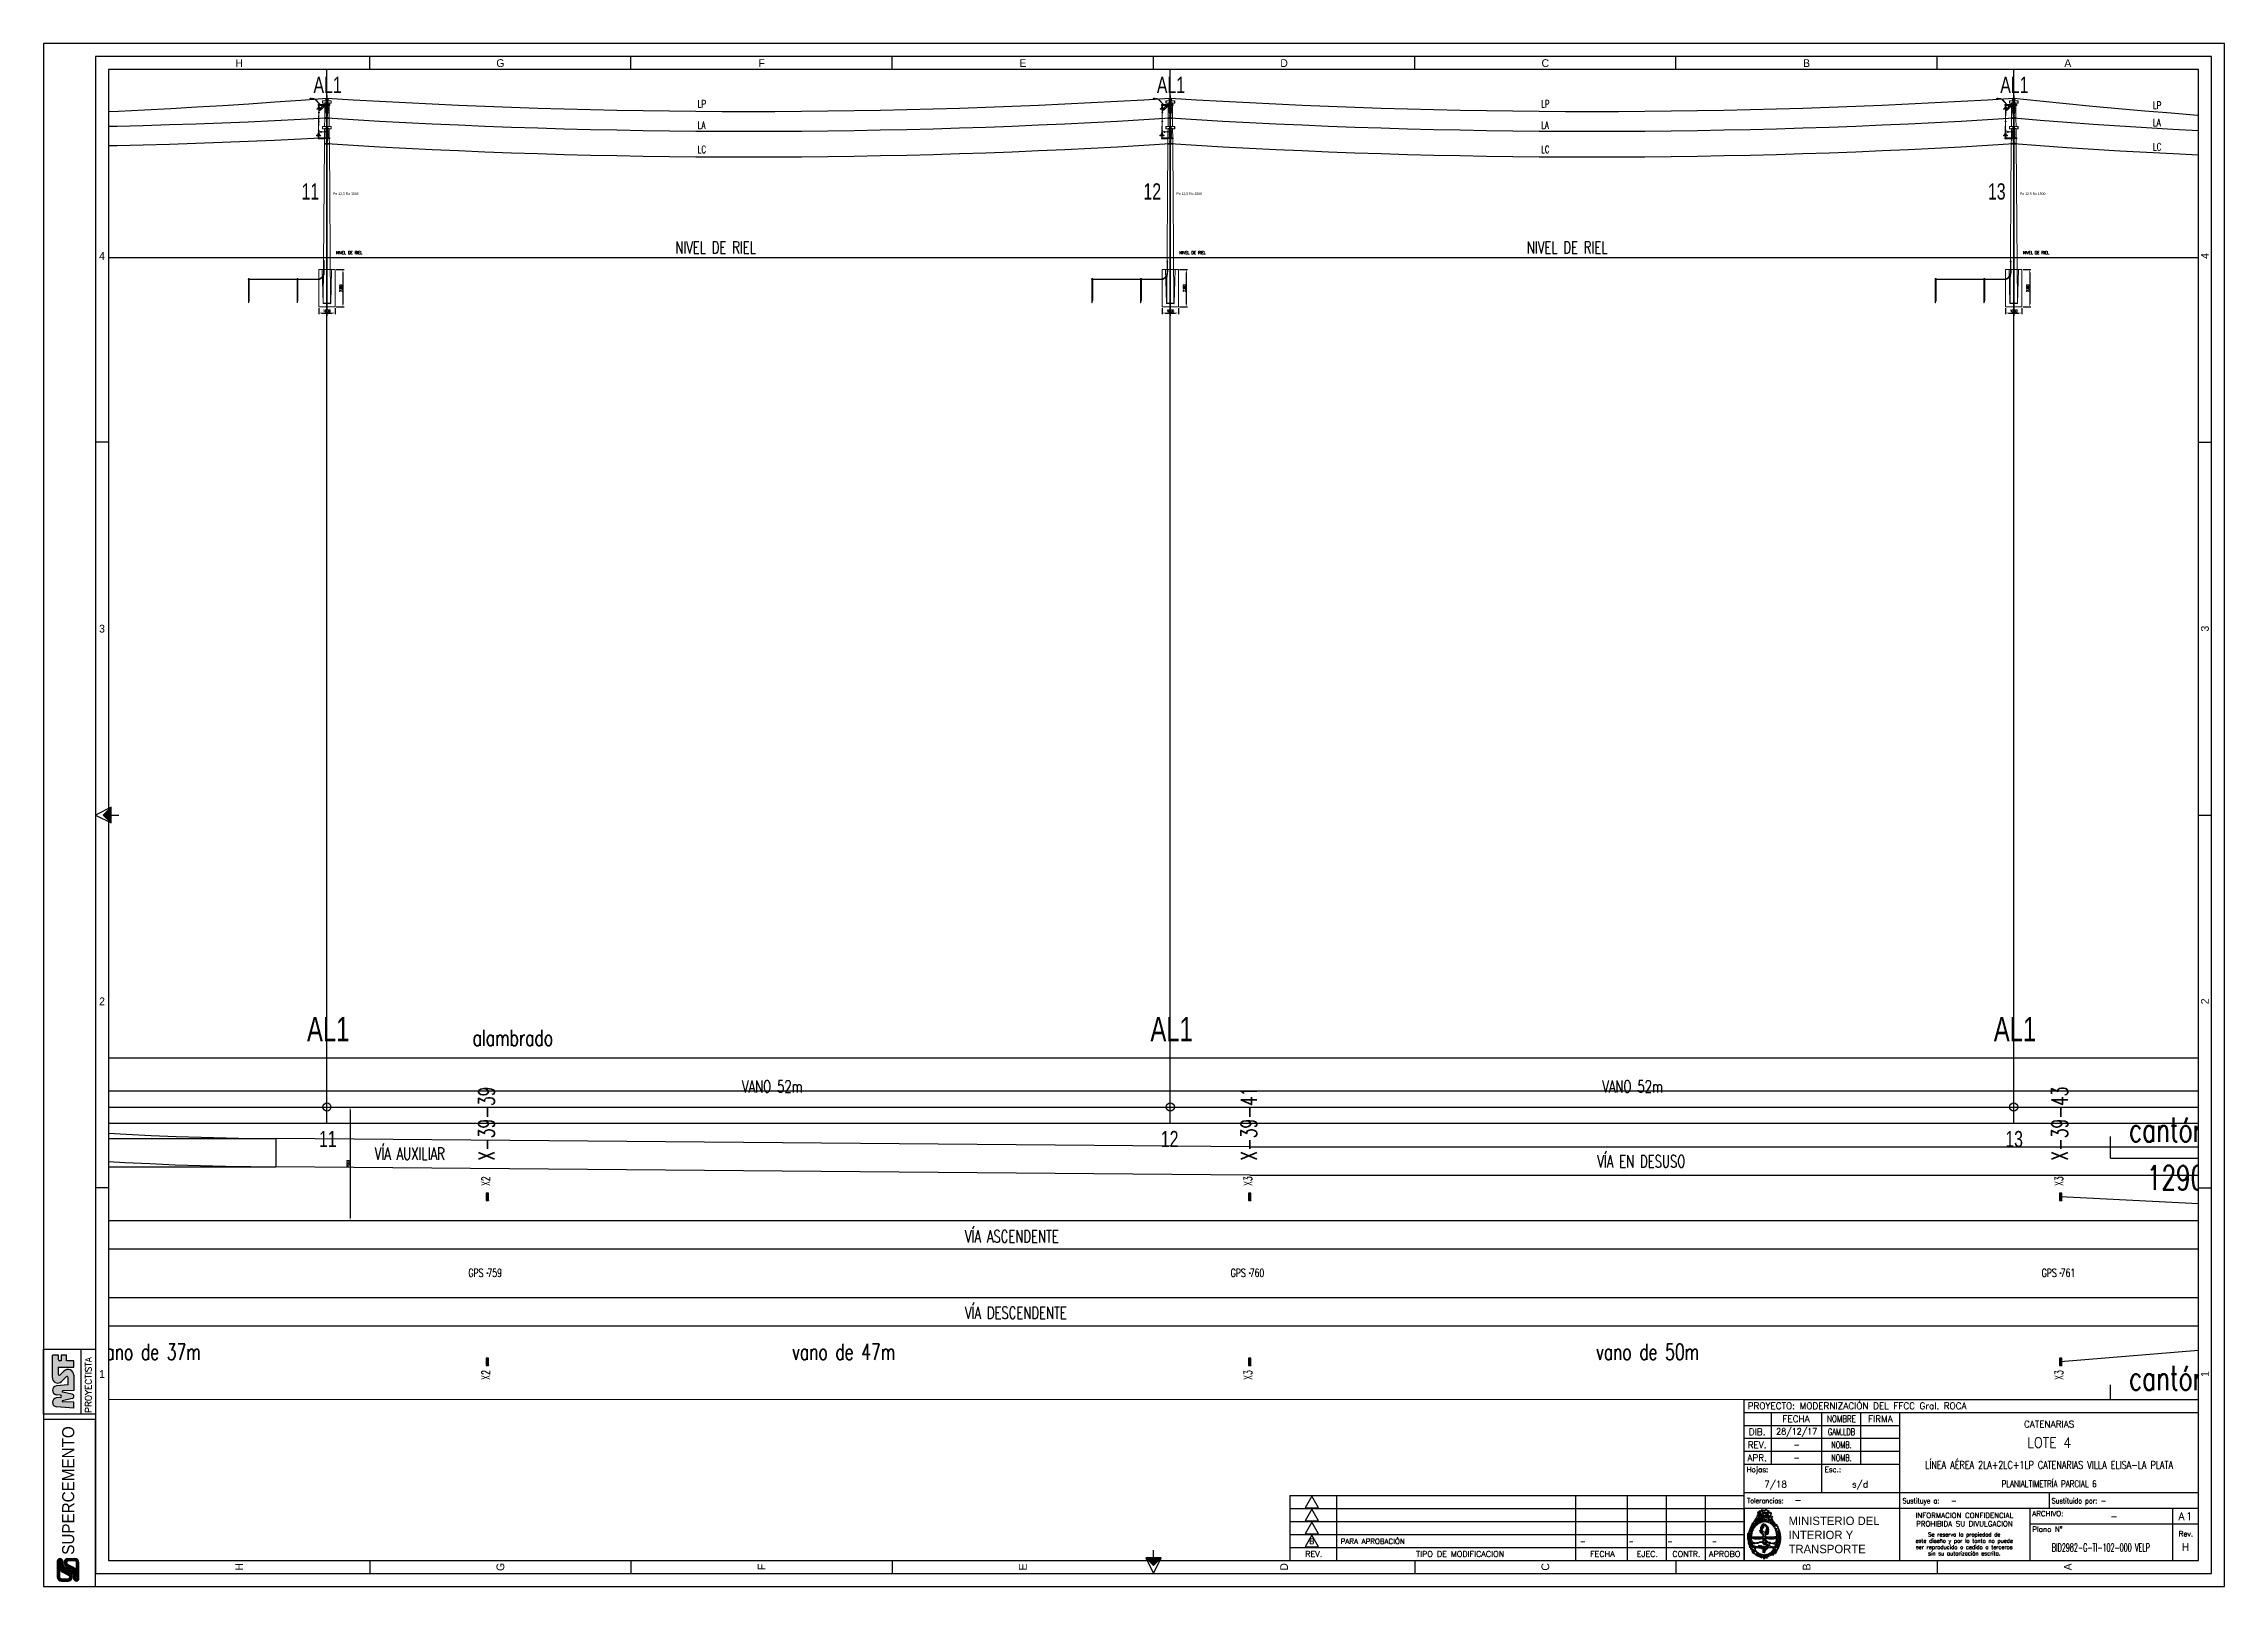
# Paper-space layout 'lámina 7' of a CAD drawing. Header units: millimetres. Extents: x -25 to 815, y 283 to 877.
# The model-space entities are those that its viewports show. They can reach past a viewport. Long polylines and large blocks are cut down to what shows.
import ezdxf
from ezdxf.enums import TextEntityAlignment as Align

# ---------------------------------------------------------------- set-up
doc = ezdxf.new("R2010")
doc.units = ezdxf.units.MM
for name, pattern in [('CENTER', [50.8, 31.75, -6.35, 6.35, -6.35]), ('CENTER2', [28.575, 19.05, -3.175, 3.175, -3.175]), ('CENTERX2', [20.32, 12.7, -2.54, 2.54, -2.54]), ('DASHED', [19.05, 12.7, -6.35])]:
    doc.linetypes.add(name, pattern=pattern)
doc.layers.add('03 Cerramientos', color=7, linetype='Continuous', lineweight=25)
for name, color, linetype in [('0_EJES', 1, 'CENTER2'), ('0_FORMATO', 7, 'Continuous'), ('E4_ESQUEMAS', 2, 'Continuous'), ('M0_EQUIPOS', 7, 'Continuous'), ('M_DIM', 1, 'Continuous'), ('Textos catenaria', 7, 'Continuous')]:
    doc.layers.add(name, color=color, linetype=linetype)
doc.styles.add('ARIAL', font='arial.ttf', dxfattribs={"width": 0.8})
doc.styles.add('ROMANS', font='arial.ttf', dxfattribs={"width": 0.7})
doc.styles.add('SIMPLEX', font='simplex.shx', dxfattribs={"width": 0.75})
doc.styles.add('STYLE1', font='romans.shx', dxfattribs={"width": 0.75})
doc.linetypes.add('FENCELINE2', pattern='A,0.25,-0.1,[132,ltypeshp.shx,S=0.1,R=0,X=-0.1,Y=0],-0.1,1', length=1.45)
doc.dimstyles.new('MSF-DIM1-50', dxfattribs={"dimscale": 50, "dimtxt": 3, "dimasz": 3.5, "dimexe": 1.5, "dimexo": 1.5, "dimgap": 1, "dimtad": 1, "dimdec": 3, "dimdsep": 46, "dimtxsty": 'SIMPLEX', "dimcen": 1.5, "dimclrd": 251, "dimclre": 251, "dimclrt": 7, "dimaunit": 1, "dimadec": 3, "dimazin": 0, "dimtfac": 1, "dimtdec": 3, "dimtmove": 0, "dimatfit": 3, "dimfxl": 1, "dimtolj": 1, "dimtzin": 0, "dimarcsym": 0})

psp = doc.layouts.new('lámina 7')

msp = doc.modelspace()

# ---------------------------------------------------------------- texts
at = {"layer": 'Textos catenaria', "width": 0.7}
for s, height, style, p in [('AL1', 1000, 'ROMANS', (2563928.1201, -548614.2512)), ('AL1', 1000, 'ROMANS', (2615928.1201, -548614.2512)), ('AL1', 1000, 'ROMANS', (2667928.1201, -548614.2512)), ('LP', 450, 'SIMPLEX', (2587619.7271, -549512.2888)), ('LP', 450, 'SIMPLEX', (2639619.7271, -549512.2888)), ('LP', 450, 'SIMPLEX', (2677344.8792, -549596.0542)), ('LA', 450, 'SIMPLEX', (2587619.7271, -550814.7111)), ('LA', 450, 'SIMPLEX', (2639619.7271, -550814.7111)), ('LA', 450, 'SIMPLEX', (2677344.8792, -550654.3056)), ('LC', 450, 'SIMPLEX', (2587619.7271, -552311.1802)), ('LC', 450, 'SIMPLEX', (2639619.7271, -552311.1802)), ('LC', 450, 'SIMPLEX', (2677344.8792, -552150.7746)), ('11', 1000, 'ROMANS', (2563197.1113, -555177.7077)), ('12', 1000, 'ROMANS', (2615100.4168, -555177.7077)), ('13', 1000, 'ROMANS', (2667168.3445, -555177.7077)), ('NIVEL DE RIEL', 750, 'SIMPLEX', (2545740.7756, -558507.3516)), ('NIVEL DE RIEL', 750, 'SIMPLEX', (2586233.2906, -558507.3516)), ('NIVEL DE RIEL', 750, 'SIMPLEX', (2638737.7688, -558507.3516)), ('AL1', 1500, 'ROMANS', (2563530.704, -607057.6023)), ('alambrado', 1000, 'SIMPLEX', (2573745.6739, -607343.1871)), ('AL1', 1500, 'ROMANS', (2615530.704, -607057.6023)), ('AL1', 1500, 'ROMANS', (2667530.704, -607057.6023)), ('VANO 52m', 750, 'SIMPLEX', (2590346.4889, -610215.929)), ('VANO 52m', 750, 'SIMPLEX', (2643389.2698, -610215.929)), ('11', 1000, 'ROMANS', (2564268.1078, -613578.7118)), ('12', 1000, 'ROMANS', (2616171.4133, -613578.7118)), ('13', 1000, 'ROMANS', (2668239.341, -613578.7118)), ('VÍA AUXILIAR', 750, 'SIMPLEX', (2567703.8324, -614358.6077)), ('VÍA EN DESUSO', 750, 'SIMPLEX', (2643082.2853, -614830.3663)), ('VÍA ASCENDENTE', 750, 'SIMPLEX', (2544972.5275, -619455.3094)), ('VÍA ASCENDENTE', 750, 'SIMPLEX', (2604095.07, -619455.3094)), ('GPS 759', 500, 'SIMPLEX', (2573478.5448, -621577.2048)), ('GPS 760', 500, 'SIMPLEX', (2620478.5448, -621577.2048)), ('GPS 761', 500, 'SIMPLEX', (2670478.5448, -621577.2048)), ('VÍA DESCENDENTE', 750, 'SIMPLEX', (2544972.5275, -624163.3897)), ('VÍA DESCENDENTE', 750, 'SIMPLEX', (2604095.07, -624163.3897)), ('vano de 37m', 1000, 'SIMPLEX', (2550627.3474, -626696.8523)), ('vano de 47m', 1000, 'SIMPLEX', (2593442.1047, -626696.8523)), ('vano de 50m', 1000, 'SIMPLEX', (2643009.0218, -626696.8523))]:
    msp.add_text(s, height=height, dxfattribs=dict(at, style=style)).set_placement(p)
at = {"layer": 'Textos catenaria', "style": 'SIMPLEX', "width": 0.7}
for s, height, rotation, p in [('X-39-39', 1000, 90, (2575095.8454, -614409.7474)), ('X-39-41', 1000, 90, (2622095.8454, -614409.7474)), ('X-39-43', 1000, 90, (2672095.8454, -614409.7474)), ('cantón 61', 1500, 360, (2675870.7623, -613262.3858)), ('X2', 500, 90, (2574795.4601, -615977.8373)), ('X3', 500, 90, (2621795.4601, -615977.8373)), ('X3', 500, 90, (2671795.4601, -615977.8373)), ('1290m', 1500, 360, (2676962.7624, -616215.7294)), ('X2', 500, 90, (2574795.4601, -627920.8148)), ('X3', 500, 90, (2621795.4601, -627920.8148)), ('X3', 500, 90, (2671795.4601, -627920.8148)), ('cantón 62', 1500, 360, (2675870.7623, -628563.5496))]:
    msp.add_text(s, height=height, rotation=rotation, dxfattribs=at).set_placement(p)

# ---------------------------------------------------------------- blocks, each defined once
blk = doc.blocks.new('*X154')
at = {"color": 0}
for p, q in [((95.67, 17.54), (98.62, 20.48)), ((95.76, 17.45), (98.62, 20.31)), ((95.85, 17.36), (98.62, 20.13)), ((95.94, 17.27), (98.62, 19.95)), ((96.02, 17.18), (98.62, 19.78)), ((96.11, 17.09), (98.62, 19.6)), ((96.2, 17), (98.62, 19.42)), ((96.29, 16.92), (98.62, 19.25)), ((96.38, 16.83), (98.62, 19.07)), ((96.47, 16.74), (98.62, 18.89)), ((96.55, 16.65), (98.62, 18.71)), ((96.64, 16.56), (98.62, 18.54)), ((96.73, 16.47), (98.62, 18.36)), ((96.82, 16.39), (98.62, 18.18)), ((96.91, 16.3), (98.62, 18.01)), ((97, 16.21), (98.62, 17.83)), ((97.08, 16.12), (98.62, 17.65)), ((97.17, 16.03), (98.62, 17.48)), ((97.26, 15.94), (98.62, 17.3)), ((97.35, 15.86), (98.62, 17.12)), ((97.44, 15.77), (98.62, 16.95)), ((97.53, 15.68), (98.62, 16.77)), ((97.61, 15.59), (98.62, 16.59)), ((97.7, 15.5), (98.62, 16.42)), ((97.79, 15.41), (98.62, 16.24)), ((97.88, 15.33), (98.62, 16.06)), ((97.97, 15.24), (98.62, 15.89)), ((98.06, 15.15), (98.62, 15.71)), ((98.15, 15.06), (98.62, 15.53)), ((98.23, 14.97), (98.62, 15.36)), ((98.32, 14.88), (98.62, 15.18)), ((98.41, 14.79), (98.62, 15)), ((98.5, 14.71), (98.62, 14.83)), ((98.59, 14.62), (98.62, 14.65))]:
    blk.add_line(p, q, dxfattribs=at)
blk = doc.blocks.new('*X155')
at = {"color": 0}
for p, q in [((95.67, 17.54), (98.62, 20.48)), ((95.76, 17.45), (98.62, 20.31)), ((95.85, 17.36), (98.62, 20.13)), ((95.94, 17.27), (98.62, 19.95)), ((96.02, 17.18), (98.62, 19.78)), ((96.11, 17.09), (98.62, 19.6)), ((96.2, 17), (98.62, 19.42)), ((96.29, 16.92), (98.62, 19.25)), ((96.38, 16.83), (98.62, 19.07)), ((96.47, 16.74), (98.62, 18.89)), ((96.55, 16.65), (98.62, 18.71)), ((96.64, 16.56), (98.62, 18.54)), ((96.73, 16.47), (98.62, 18.36)), ((96.82, 16.39), (98.62, 18.18)), ((96.91, 16.3), (98.62, 18.01)), ((97, 16.21), (98.62, 17.83)), ((97.08, 16.12), (98.62, 17.65)), ((97.17, 16.03), (98.62, 17.48)), ((97.26, 15.94), (98.62, 17.3)), ((97.35, 15.86), (98.62, 17.12)), ((97.44, 15.77), (98.62, 16.95)), ((97.53, 15.68), (98.62, 16.77)), ((97.61, 15.59), (98.62, 16.59)), ((97.7, 15.5), (98.62, 16.42)), ((97.79, 15.41), (98.62, 16.24)), ((97.88, 15.33), (98.62, 16.06)), ((97.97, 15.24), (98.62, 15.89)), ((98.06, 15.15), (98.62, 15.71)), ((98.15, 15.06), (98.62, 15.53)), ((98.23, 14.97), (98.62, 15.36)), ((98.32, 14.88), (98.62, 15.18)), ((98.41, 14.79), (98.62, 15)), ((98.5, 14.71), (98.62, 14.83)), ((98.59, 14.62), (98.62, 14.65))]:
    blk.add_line(p, q, dxfattribs=at)
blk = doc.blocks.new('ISO_A1')
at = {"color": 7}
for p, q in [((-402.14, 287.48), (-402.14, 2.98)), ((402.86, 287.48), (-402.14, 287.48)), ((402.86, -286.52), (402.86, 287.48)), ((-402.14, -2.02), (-402.14, -286.52)), ((-402.14, -286.52), (-2.14, -286.52)), ((2.86, -286.52), (402.86, -286.52))]:
    blk.add_line(p, q, dxfattribs=at)
at = {"color": 254}
for p, q in [((-301.51, 287.48), (-301.51, 292.48)), ((-200.89, 287.48), (-200.89, 292.48)), ((-100.26, 287.48), (-100.26, 292.48)), ((0.36, 287.48), (0.36, 292.48)), ((100.99, 287.48), (100.99, 292.48)), ((201.61, 287.48), (201.61, 292.48)), ((302.24, 287.48), (302.24, 292.48)), ((-402.14, 143.98), (-407.14, 143.98)), ((402.86, 143.98), (407.86, 143.98)), ((-401.14, 3.48), (-407.14, 0.48)), ((-407.14, 0.48), (-401.14, -2.52)), ((-401.14, 3.48), (-404.14, 0.48)), ((-404.14, 0.48), (-401.14, -2.52)), ((-401.14, -2.52), (-401.14, 3.48)), ((-401.14, 0.48), (-398.14, 0.48)), ((402.86, 0.48), (407.86, 0.48)), ((-402.14, -143.02), (-407.14, -143.02)), ((402.86, -143.02), (407.86, -143.02)), ((3.36, -285.52), (-2.64, -285.52)), ((-2.64, -285.52), (0.36, -288.52)), ((-2.64, -285.52), (0.36, -291.52)), ((0.36, -285.52), (0.36, -282.52)), ((0.36, -288.52), (3.36, -285.52)), ((0.36, -291.52), (3.36, -285.52)), ((-301.51, -286.52), (-301.51, -291.52)), ((-200.89, -286.52), (-200.89, -291.52)), ((-100.26, -286.52), (-100.26, -291.52)), ((100.99, -286.52), (100.99, -291.52)), ((201.61, -286.52), (201.61, -291.52)), ((302.24, -286.52), (302.24, -291.52))]:
    blk.add_line(p, q, dxfattribs=at)
for points in [[(-427.14, 297.48), (-427.14, -296.52), (412.86, -296.52), (412.86, 297.48)], [(-407.14, 292.48), (-407.14, -291.52), (407.86, -291.52), (407.86, 292.48)]]:
    blk.add_lwpolyline(points, close=True, dxfattribs=at)
blk.add_blockref('*X154', (-499.76, -17.11), dxfattribs=at)
at = {"color": 254, "rotation": 90}
blk.add_blockref('*X155', (17.95, -384.14), dxfattribs=at)
at = {"color": 254}
for s, p in [('H', (-351.83, 289.98)), ('G', (-251.2, 289.98)), ('F', (-150.58, 289.98)), ('E', (-49.95, 289.98)), ('D', (50.67, 289.98)), ('C', (151.3, 289.98)), ('B', (251.92, 289.98)), ('A', (352.55, 289.98)), ('4', (-404.64, 215.73)), ('3', (-404.64, 72.23)), ('2', (-404.64, -71.27)), ('1', (-404.64, -214.77))]:
    blk.add_text(s, height=3, dxfattribs=at).set_placement(p, align=Align.MIDDLE_CENTER)
for s, p in [('4', (405.36, 215.73)), ('3', (405.36, 72.23)), ('2', (405.36, -71.27)), ('1', (405.36, -214.77)), ('H', (-351.83, -289.02)), ('G', (-251.2, -289.02)), ('F', (-150.58, -289.02)), ('E', (-49.95, -289.02)), ('D', (50.67, -289.02)), ('C', (151.3, -289.02)), ('B', (251.92, -289.02)), ('A', (352.55, -289.02))]:
    blk.add_text(s, height=3, rotation=90, dxfattribs=at).set_placement(p, align=Align.MIDDLE_CENTER)
blk = doc.blocks.new('ROTULO_REV_2.dwg')
at = {"color": 7}
for q in [(175, 25), (0, 0)]:
    blk.add_line((0, 25), q, dxfattribs=at)
at = {"color": 255}
for p, q in [((0, 20), (175, 20)), ((18, 25), (18, 0)), ((110, 25), (110, 0)), ((130, 25), (130, 0)), ((145, 25), (145, 0)), ((160, 25), (160, 0)), ((0, 15), (175, 15)), ((0, 10), (175, 10)), ((0, 5), (175, 5))]:
    blk.add_line(p, q, dxfattribs=at)
blk.add_line((0, 0), (175, 0))
at = {"color": 254}
for points in [[(8.48, 24.74), (5.88, 20.24), (11.08, 20.24)], [(8.48, 19.74), (5.88, 15.24), (11.08, 15.24)], [(8.48, 14.74), (5.88, 10.24), (11.08, 10.24)], [(8.48, 9.74), (5.88, 5.24), (11.08, 5.24)]]:
    blk.add_lwpolyline(points, close=True, dxfattribs=at)
at = {"color": 254, "style": 'STYLE1'}
for s, p in [('REV.', (9.25, 2.46)), ('TIPO DE MODIFICACION', (65.62, 2.46)), ('FECHA', (120.41, 2.46)), ('EJEC.', (137.72, 2.46)), ('CONTR.', (152.79, 2.46)), ('APROBO', (167.53, 2.46))]:
    blk.add_text(s, height=2.25, dxfattribs=at).set_placement(p, align=Align.MIDDLE_CENTER)
for tag, p in [('A', (7.58, 21.34)), ('A', (7.58, 16.34)), ('PARACONSULTA', (19.59, 21.34)), ('PARACONSULTA', (19.59, 16.34)), ('DD/MM/AA', (111.81, 21.34)), ('DD/MM/AA', (111.81, 16.34)), ('A', (7.58, 11.34)), ('PARACONSULTA', (19.59, 11.34)), ('DD/MM/AA', (111.81, 11.34)), ('DD/MM/AA', (111.81, 6.34)), ('A', (7.58, 6.34)), ('PARACONSULTA', (19.59, 6.34))]:
    blk.add_attdef(tag, p, '', height=2, dxfattribs=at)
at = {"color": 254, "style": 'STYLE1', "width": 0.8}
for p in [(130.5, 21.34), (130.5, 16.34), (145.5, 21.34), (145.5, 16.34), (162.61, 21.34), (162.61, 16.34), (130.5, 11.34), (145.5, 11.34), (162.61, 11.34), (130.5, 6.34), (145.5, 6.34), (162.61, 6.34)]:
    blk.add_attdef('NOMB.', p, '', height=2, dxfattribs=at)
blk = doc.blocks.new('ROTULO_CARATULA')
at = {"layer": '0_FORMATO', "color": 255}
for p, q in [((0, 0), (0, 62)), ((0, 52), (60, 52)), ((10.56, 37), (10.56, 57)), ((30, 37), (30, 57)), ((45, 37), (45, 57)), ((60, 0), (60, 57)), ((0, 47), (60, 47)), ((0, 42), (60, 42)), ((0, 37), (60, 37)), ((30, 26), (30, 37)), ((175, 26), (0, 26)), ((117.5, 26), (117.5, 20)), ((175, 20), (0, 20)), ((0, 19.43), (0, 0)), ((59.99, 0), (59.99, 19.16)), ((110, 20), (110, 0)), ((165, 20), (165, 0)), ((175, 14), (110, 14)), ((0, 0), (175, 0))]:
    blk.add_line(p, q, dxfattribs=at)
at = {"layer": '0_FORMATO', "color": 7}
for p, q in [((0, 62), (175, 62)), ((0, 57), (175, 57))]:
    blk.add_line(p, q, dxfattribs=at)
at = {"layer": '0_FORMATO', "color": 253}
for p, q in [((0, 19.89), (0, 17.7)), ((4.86, 16.59), (5.01, 16.8)), ((5.01, 16.8), (5.17, 17.01)), ((5.17, 17.01), (5.32, 17.22)), ((5.2, 18.25), (6.02, 19.07)), ((5.37, 18.01), (5.2, 18.25)), ((5.2, 17.43), (5.37, 17.66)), ((5.32, 17.22), (5.47, 17.43)), ((5.45, 17.88), (5.37, 18.01)), ((5.37, 17.66), (5.45, 17.79)), ((5.45, 17.79), (5.45, 17.88)), ((6.02, 19.07), (6.32, 19)), ((6.32, 19), (6.44, 19.06)), ((6.44, 19.06), (6.57, 19.34)), ((6.57, 19.34), (7.39, 18.79)), ((7.39, 18.79), (7.66, 19.34)), ((7.66, 19.34), (7.94, 18.79)), ((7.94, 18.79), (8.21, 19.62)), ((8.21, 19.62), (9.58, 19.07)), ((9.58, 19.07), (9.31, 18.25)), ((9.31, 18.25), (10.4, 18.25)), ((10.4, 18.25), (10.13, 16.6)), ((10.4, 16.72), (10.66, 16.82)), ((10.66, 16.82), (10.93, 16.92)), ((10.85, 16.82), (10.77, 16.64)), ((10.96, 16.99), (10.85, 16.82)), ((1.59, 8.58), (1.6, 8.83)), ((1.59, 8.34), (1.59, 8.58)), ((1.6, 8.83), (1.61, 9.07)), ((1.61, 9.07), (1.63, 9.31)), ((1.63, 9.31), (1.66, 9.56)), ((1.66, 9.56), (1.69, 9.8)), ((1.69, 9.8), (1.73, 10.04)), ((1.73, 10.04), (1.77, 10.28)), ((1.77, 10.28), (1.83, 10.52)), ((1.83, 10.52), (1.88, 10.75)), ((1.88, 10.75), (1.95, 10.99)), ((1.95, 10.99), (2.01, 11.23)), ((2.01, 11.23), (2.09, 11.46)), ((2.09, 11.46), (2.17, 11.69)), ((2.17, 11.69), (2.25, 11.93)), ((2.25, 11.93), (2.34, 12.16)), ((2.34, 12.16), (2.43, 12.39)), ((2.43, 12.39), (2.53, 12.62)), ((2.53, 12.62), (2.63, 12.85)), ((2.63, 12.85), (2.74, 13.08)), ((2.74, 13.08), (2.85, 13.3)), ((2.85, 13.3), (2.96, 13.53)), ((2.96, 13.53), (3.08, 13.76)), ((3.08, 13.76), (3.2, 13.98)), ((3.2, 13.98), (3.32, 14.2)), ((3.32, 14.2), (3.45, 14.43)), ((3.45, 14.43), (3.58, 14.65)), ((3.58, 14.65), (3.71, 14.87)), ((3.71, 14.87), (3.85, 15.09)), ((3.85, 15.09), (3.99, 15.3)), ((3.99, 15.3), (4.13, 15.52)), ((4.13, 15.52), (4.27, 15.74)), ((4.27, 15.74), (4.42, 15.95)), ((4.42, 15.95), (4.56, 16.17)), ((4.56, 16.17), (4.71, 16.38)), ((4.71, 16.38), (4.86, 16.59)), ((10.13, 16.6), (10.4, 16.72)), ((10.77, 16.64), (10.74, 16.45)), ((10.74, 16.45), (10.74, 16.25)), ((10.74, 16.25), (10.77, 16.04)), ((10.77, 16.04), (10.83, 15.82)), ((10.83, 15.82), (10.92, 15.6)), ((10.92, 15.6), (11.03, 15.38)), ((11.03, 15.38), (11.16, 15.15)), ((11.16, 15.15), (11.3, 14.92)), ((11.3, 14.92), (11.46, 14.69)), ((11.46, 14.69), (11.62, 14.46)), ((11.62, 14.46), (11.8, 14.24)), ((11.8, 14.24), (11.98, 14.01)), ((11.98, 14.01), (12.15, 13.79)), ((12.15, 13.79), (12.33, 13.58)), ((12.33, 13.58), (12.49, 13.37)), ((12.49, 13.37), (12.65, 13.18)), ((12.65, 13.18), (12.8, 12.99)), ((12.8, 12.99), (12.93, 12.81)), ((12.93, 12.81), (13.04, 12.65)), ((13.04, 12.65), (13.12, 12.49)), ((13.12, 12.49), (13.23, 12.29)), ((13.23, 12.29), (13.33, 12.07)), ((13.33, 12.07), (13.42, 11.85)), ((13.42, 11.85), (13.5, 11.63)), ((13.5, 11.63), (13.58, 11.4)), ((13.58, 11.4), (13.65, 11.17)), ((13.65, 11.17), (13.72, 10.93)), ((13.72, 10.93), (13.78, 10.7)), ((13.78, 10.7), (13.83, 10.45)), ((13.83, 10.45), (13.88, 10.21)), ((13.88, 10.21), (13.92, 9.96)), ((13.92, 9.96), (13.95, 9.72)), ((13.95, 9.72), (13.98, 9.47)), ((13.98, 9.47), (14, 9.21)), ((14, 9.21), (14.01, 8.96)), ((14.01, 8.96), (14.02, 8.71)), ((14.02, 8.46), (14.01, 8.2)), ((14.02, 8.71), (14.02, 8.46)), ((1.6, 8.09), (1.59, 8.34)), ((1.61, 7.84), (1.6, 8.09)), ((1.64, 7.59), (1.61, 7.84)), ((1.67, 7.34), (1.64, 7.59)), ((1.7, 7.09), (1.67, 7.34)), ((1.75, 6.84), (1.7, 7.09)), ((1.8, 6.59), (1.75, 6.84)), ((1.87, 6.34), (1.8, 6.59)), ((1.94, 6.08), (1.87, 6.34)), ((2.02, 5.83), (1.94, 6.08)), ((2.11, 5.58), (2.02, 5.83)), ((2.21, 5.32), (2.11, 5.58)), ((2.31, 5.06), (2.21, 5.32)), ((2.43, 4.81), (2.31, 5.06)), ((2.56, 4.55), (2.43, 4.81)), ((2.69, 4.29), (2.56, 4.55)), ((2.82, 4.07), (2.69, 4.29)), ((2.95, 3.85), (2.82, 4.07)), ((3.1, 3.63), (2.95, 3.85)), ((3.26, 3.41), (3.1, 3.63)), ((3.43, 3.19), (3.26, 3.41)), ((3.62, 2.98), (3.43, 3.19)), ((3.81, 2.77), (3.62, 2.98)), ((4.01, 2.58), (3.81, 2.77)), ((4.21, 2.39), (4.01, 2.58)), ((4.43, 2.2), (4.21, 2.39)), ((4.65, 2.04), (4.43, 2.2)), ((4.88, 1.88), (4.65, 2.04)), ((5.11, 1.74), (4.88, 1.88)), ((5.35, 1.61), (5.11, 1.74)), ((5.59, 1.51), (5.35, 1.61)), ((8.48, 1.82), (5.47, 2.1)), ((5.47, 2.1), (6.84, 1.28)), ((5.84, 1.42), (5.59, 1.51)), ((6.09, 1.35), (5.84, 1.42)), ((6.34, 1.3), (6.09, 1.35)), ((6.59, 1.28), (6.34, 1.3)), ((6.84, 1.28), (6.59, 1.28)), ((6.84, 1.28), (8.48, 1.82)), ((7.14, 1.25), (6.84, 1.28)), ((7.33, 1.17), (7.14, 1.25)), ((7.45, 1.02), (7.33, 1.17)), ((7.55, 0.78), (7.45, 1.02)), ((7.66, 0.46), (7.55, 0.78)), ((8.21, 1.28), (7.66, 0.46)), ((9.58, 1.55), (8.21, 1.28)), ((10.4, 2.65), (8.76, 1.82)), ((8.76, 1.82), (9.58, 1.55)), ((10.13, 1.82), (10.4, 2.65)), ((10.36, 1.92), (10.13, 1.82)), ((10.58, 2.03), (10.36, 1.92)), ((10.8, 2.15), (10.58, 2.03)), ((11.01, 2.27), (10.8, 2.15)), ((11.21, 2.41), (11.01, 2.27)), ((11.41, 2.55), (11.21, 2.41)), ((11.6, 2.7), (11.41, 2.55)), ((11.78, 2.86), (11.6, 2.7)), ((11.95, 3.02), (11.78, 2.86)), ((12.12, 3.2), (11.95, 3.02)), ((12.28, 3.38), (12.12, 3.2)), ((12.43, 3.56), (12.28, 3.38)), ((12.58, 3.76), (12.43, 3.56)), ((12.71, 3.95), (12.58, 3.76)), ((12.84, 4.16), (12.71, 3.95)), ((12.97, 4.37), (12.84, 4.16)), ((13.09, 4.58), (12.97, 4.37)), ((13.2, 4.8), (13.09, 4.58)), ((13.3, 5.03), (13.2, 4.8)), ((13.4, 5.26), (13.3, 5.03)), ((13.48, 5.49), (13.4, 5.26)), ((13.57, 5.72), (13.48, 5.49)), ((13.64, 5.96), (13.57, 5.72)), ((13.71, 6.2), (13.64, 5.96)), ((13.77, 6.45), (13.71, 6.2)), ((13.83, 6.69), (13.77, 6.45)), ((13.87, 6.94), (13.83, 6.69)), ((13.91, 7.19), (13.87, 6.94)), ((13.95, 7.44), (13.91, 7.19)), ((13.98, 7.7), (13.95, 7.44)), ((14, 7.95), (13.98, 7.7)), ((14.01, 8.2), (14, 7.95))]:
    blk.add_line(p, q, dxfattribs=at)
at = {"layer": '0_FORMATO'}
blk.add_line((59.99, 19.16), (59.99, 21.62), dxfattribs=at)
at = {"layer": '0_FORMATO', "color": 253}
for points in [[(0, 19.89), (0, 19.89)], [(6.3, 18.79), (5.47, 17.15), (4.93, 17.15), (4.93, 15.51), (5.22, 15.48), (5.42, 15.4), (5.5, 15.29), (5.44, 15.13), (5.2, 14.96), (5.42, 14.93), (5.66, 14.92), (5.92, 14.91), (6.21, 14.92), (6.5, 14.95), (6.79, 14.99), (7.09, 15.04), (7.39, 15.1), (7.67, 15.18), (7.94, 15.27), (8.19, 15.38), (8.41, 15.5), (8.6, 15.63), (8.76, 15.78), (5.75, 15.24), (6.3, 18.79)], [(6.02, 19.07), (5.2, 18.25), (5.51, 18.2), (5.75, 18.24), (5.93, 18.34), (6.03, 18.51), (6.06, 18.76), (6.02, 19.07)], [(5.75, 17.43), (5.47, 16.06), (5.69, 16.27), (5.83, 16.47), (5.9, 16.67), (5.9, 16.89), (5.85, 17.14), (5.75, 17.43)], [(6.57, 18.25), (6.02, 16.88), (6.25, 17.15), (6.42, 17.39), (6.53, 17.63), (6.58, 17.91), (6.57, 18.25)], [(6.02, 16.33), (6.84, 16.33), (6.57, 17.43), (7.66, 17.43), (7.39, 16.6), (8.21, 16.6), (7.94, 17.43), (8.76, 17.43), (8.78, 17.04), (8.85, 16.78), (9.01, 16.57), (9.31, 16.33), (9.25, 16.62), (9.18, 16.88), (9.09, 17.11), (8.99, 17.32), (8.88, 17.5), (8.76, 17.65), (8.63, 17.78), (8.49, 17.88), (8.34, 17.96), (8.19, 18.02), (8.03, 18.05), (7.87, 18.06), (7.71, 18.05), (7.54, 18.02), (7.38, 17.96), (7.21, 17.89), (7.05, 17.79), (6.9, 17.67), (6.75, 17.54), (6.6, 17.38), (6.47, 17.21), (6.34, 17.01), (6.22, 16.8), (6.11, 16.58), (6.02, 16.33)], [(8.21, 19.62), (8.07, 19.32), (7.95, 19.15), (7.82, 19.09), (7.64, 19.16), (7.39, 19.34), (6.57, 19.34), (6.68, 19.08), (6.81, 18.86), (6.96, 18.69), (7.13, 18.56), (7.32, 18.47), (7.51, 18.41), (7.72, 18.38), (7.94, 18.37), (8.16, 18.39), (8.4, 18.43), (8.63, 18.49), (8.87, 18.55), (9.11, 18.63), (9.35, 18.71), (9.58, 18.79), (8.21, 19.62)], [(6.57, 17.43), (6.7, 17.13), (6.83, 16.89), (6.98, 16.71), (7.15, 16.58), (7.36, 16.47), (7.62, 16.39), (7.94, 16.33), (7.66, 17.43), (6.57, 17.43)], [(6.84, 17.43), (6.84, 16.88), (7.39, 16.88), (7.39, 17.43), (6.84, 17.43)], [(6.93, 18.34), (7.02, 18.16), (6.93, 18.34)], [(7.75, 19.16), (7.85, 18.98), (7.75, 19.16)], [(7.94, 17.43), (7.94, 16.88), (8.76, 16.88), (8.76, 17.43), (7.94, 17.43)], [(8.21, 16.88), (9.03, 16.33), (8.21, 16.88)], [(8.48, 18.52), (8.48, 17.97), (9.03, 17.97), (8.48, 18.52)], [(8.76, 17.97), (9.85, 16.33), (9.75, 16.64), (9.65, 16.92), (9.54, 17.17), (9.4, 17.39), (9.23, 17.59), (9.02, 17.79), (8.76, 17.97)], [(9.03, 18.79), (9.31, 15.78), (10.67, 15.51), (10.67, 16.6), (10.13, 16.6), (10.4, 18.25), (9.03, 18.79)], [(9.67, 17.24), (9.76, 17.06), (9.67, 17.24)], [(1.37, 10.31), (1.37, 8.12), (1.64, 8.94), (2.46, 9.21), (2.3, 9.4), (2.15, 9.52), (2.06, 9.59), (2.06, 9.64), (2.19, 9.69), (2.46, 9.76), (1.37, 10.31)], [(6.02, 11.68), (6.09, 11.35), (6.17, 11.09), (6.27, 10.87), (6.41, 10.7), (6.58, 10.56), (6.8, 10.46), (7.06, 10.37), (7.39, 10.31), (7.39, 8.94), (2.74, 8.94), (2.76, 9.2), (2.79, 9.47), (2.82, 9.74), (2.85, 10), (2.86, 10.26), (2.85, 10.52), (2.82, 10.76), (2.75, 10.99), (2.63, 11.21), (2.46, 11.4), (2.74, 10.86), (1.92, 11.13), (1.64, 10.04), (2.19, 10.58), (1.92, 9.21), (2.46, 7.57), (2.74, 8.67), (7.39, 8.67), (7.39, 6.75), (7.94, 8.67), (8.2, 8.67), (8.46, 8.68), (8.72, 8.68), (8.99, 8.7), (9.26, 8.71), (9.53, 8.72), (9.8, 8.72), (10.07, 8.73), (10.33, 8.73), (10.6, 8.72), (10.87, 8.71), (11.13, 8.69), (11.39, 8.66), (11.64, 8.62), (11.89, 8.56), (12.14, 8.5), (12.38, 8.42), (12.62, 8.32), (12.85, 8.21), (13.07, 8.08), (13.28, 7.93), (13.49, 7.76), (13.68, 7.57), (12.59, 7.85), (12.04, 4.84), (10.67, 5.11), (11.5, 4.56), (10.13, 2.65), (11.22, 2.65), (12.59, 5.93), (13.68, 5.66), (12.86, 6.2), (12.86, 7.3), (13.68, 6.48), (13.96, 10.31), (13.14, 8.39), (13.14, 9.49), (12.89, 9.36), (12.64, 9.25), (12.38, 9.16), (12.12, 9.09), (11.85, 9.03), (11.58, 8.98), (11.3, 8.94), (11.02, 8.92), (10.74, 8.9), (10.46, 8.89), (10.18, 8.89), (9.89, 8.89), (9.61, 8.89), (9.33, 8.9), (9.05, 8.91), (8.76, 8.92), (8.49, 8.93), (8.21, 8.94), (7.94, 8.94), (8.48, 10.58), (7.12, 11.13), (7.09, 10.83), (7.01, 10.66), (6.86, 10.6), (6.63, 10.59), (6.3, 10.58), (6.02, 11.68)], [(1.64, 8.94), (1.69, 8.61), (1.75, 8.34), (1.84, 8.11), (1.98, 7.92), (2.18, 7.74), (2.46, 7.57), (1.92, 8.12), (2.46, 8.94), (1.64, 8.94)], [(1.92, 10.58), (1.92, 10.04), (2.46, 10.04), (1.92, 10.58)], [(2.01, 11.77), (2.1, 11.59), (2.01, 11.77)], [(2.1, 9.67), (2.28, 9.58), (2.1, 9.67)], [(2.19, 12.23), (2.18, 11.9), (2.19, 11.64), (2.23, 11.42), (2.33, 11.24), (2.49, 11.05), (2.74, 10.86), (2.46, 11.4), (3.28, 11.13), (2.19, 12.23)], [(3.28, 14.41), (3.13, 14.14), (2.98, 13.87), (2.85, 13.62), (2.73, 13.36), (2.63, 13.1), (2.55, 12.84), (2.5, 12.56), (2.47, 12.27), (2.46, 11.95), (2.6, 12.18), (2.73, 12.41), (2.87, 12.65), (3, 12.89), (3.12, 13.14), (3.21, 13.4), (3.29, 13.65), (3.33, 13.91), (3.33, 14.16), (3.28, 14.41)], [(2.74, 8.94), (7.39, 8.94), (7.39, 10.04), (7.23, 10.14), (7.08, 10.26), (6.94, 10.42), (6.82, 10.59), (6.71, 10.78), (6.61, 10.99), (6.54, 11.21), (6.48, 11.43), (6.43, 11.66), (6.4, 11.9), (6.4, 12.13), (6.41, 12.36), (6.44, 12.58), (6.49, 12.8), (6.56, 13), (6.65, 13.18), (6.76, 13.35), (6.9, 13.49), (7.06, 13.61), (7.24, 13.69), (7.45, 13.75), (7.68, 13.77), (7.9, 13.76), (8.11, 13.72), (8.3, 13.65), (8.48, 13.56), (8.64, 13.45), (8.79, 13.31), (8.92, 13.16), (9.03, 13), (9.13, 12.82), (9.21, 12.63), (9.28, 12.43), (9.32, 12.23), (9.35, 12.02), (9.36, 11.81), (9.36, 11.6), (9.33, 11.39), (9.28, 11.19), (9.22, 11), (9.14, 10.81), (9.03, 10.64), (8.91, 10.48), (8.77, 10.34), (8.6, 10.22), (8.42, 10.11), (8.21, 10.04), (8.21, 8.94), (12.59, 8.94), (12.58, 9.2), (12.57, 9.46), (12.55, 9.71), (12.53, 9.96), (12.5, 10.2), (12.46, 10.43), (12.42, 10.66), (12.37, 10.88), (12.31, 11.09), (12.26, 11.3), (12.19, 11.5), (12.12, 11.7), (12.05, 11.89), (11.97, 12.08), (11.88, 12.25), (11.79, 12.43), (11.7, 12.59), (11.6, 12.75), (11.5, 12.91), (11.39, 13.06), (11.28, 13.2), (11.17, 13.33), (11.05, 13.46), (10.93, 13.59), (10.81, 13.71), (10.68, 13.82), (10.55, 13.93), (10.42, 14.03), (10.28, 14.12), (10.15, 14.21), (10.01, 14.29), (9.86, 14.37), (9.72, 14.44), (9.57, 14.51), (9.42, 14.56), (9.27, 14.62), (9.12, 14.67), (8.97, 14.71), (8.82, 14.74), (8.66, 14.77), (8.51, 14.8), (8.35, 14.81), (8.19, 14.83), (8.03, 14.83), (7.87, 14.83), (7.72, 14.83), (7.56, 14.82), (7.4, 14.8), (7.24, 14.78), (7.08, 14.75), (6.93, 14.71), (6.77, 14.67), (6.61, 14.63), (6.46, 14.58), (6.3, 14.52), (6.15, 14.46), (6, 14.39), (5.85, 14.31), (5.7, 14.23), (5.56, 14.15), (5.41, 14.06), (5.27, 13.96), (5.13, 13.85), (4.99, 13.75), (4.86, 13.63), (4.73, 13.51), (4.6, 13.39), (4.47, 13.25), (4.35, 13.12), (4.23, 12.97), (4.11, 12.83), (4, 12.67), (3.89, 12.51), (3.78, 12.35), (3.68, 12.18), (3.58, 12), (3.49, 11.82), (3.4, 11.63), (3.32, 11.44), (3.24, 11.24), (3.16, 11.03), (3.09, 10.82), (3.03, 10.61), (2.97, 10.38), (2.92, 10.16), (2.87, 9.93), (2.83, 9.69), (2.79, 9.44), (2.76, 9.2), (2.74, 8.94)], [(2.74, 12.23), (3.28, 11.68), (3.28, 12.23), (2.74, 12.23)], [(2.74, 8.67), (2.98, 8.58), (3.24, 8.5), (3.5, 8.44), (3.76, 8.39), (4.04, 8.36), (4.32, 8.34), (4.6, 8.32), (4.88, 8.32), (5.17, 8.32), (5.45, 8.32), (5.74, 8.33), (6.02, 8.35), (6.31, 8.36), (6.58, 8.37), (6.86, 8.38), (7.13, 8.39), (7.39, 8.39), (7.14, 8.49), (6.89, 8.56), (6.63, 8.62), (6.36, 8.67), (6.09, 8.7), (5.81, 8.72), (5.53, 8.74), (5.25, 8.74), (4.96, 8.74), (4.67, 8.74), (4.39, 8.73), (4.1, 8.71), (3.82, 8.7), (3.54, 8.69), (3.27, 8.68), (3, 8.67), (2.74, 8.67)], [(2.83, 10.4), (2.92, 10.22), (2.83, 10.4)], [(3.01, 13.59), (2.95, 13.24), (2.91, 12.96), (2.94, 12.71), (3.06, 12.48), (3.28, 12.23), (3.24, 12.54), (3.29, 12.68), (3.56, 12.77), (3.01, 13.59)], [(3.28, 13.32), (3.33, 13), (3.28, 12.87), (3.01, 12.77), (3.28, 11.95), (3.46, 12.22), (3.57, 12.45), (3.63, 12.67), (3.6, 12.88), (3.49, 13.09), (3.28, 13.32)], [(3.83, 14.14), (3.83, 13.83), (3.78, 13.68), (3.62, 13.63), (3.28, 13.59), (4.11, 13.05), (4.65, 14.14), (3.83, 14.14)], [(3.56, 14.69), (3.83, 14.41), (3.56, 14.69)], [(3.83, 14.96), (3.77, 14.61), (3.73, 14.33), (3.76, 14.08), (3.88, 13.85), (4.11, 13.59), (4.11, 13.91), (4.16, 14.05), (4.32, 14.1), (4.65, 14.14), (4.38, 14.96), (3.83, 14.96)], [(4.38, 15.51), (4.65, 13.87), (5.47, 14.69), (4.38, 15.51)], [(4.65, 15.78), (4.65, 14.69), (5.75, 14.96), (5.47, 15.78), (4.65, 15.78)], [(5.75, 16.06), (5.75, 15.24), (6.3, 15.24), (6.3, 16.06), (5.75, 16.06)], [(6.02, 16.33), (6.02, 15.51), (6.57, 16.06), (7.39, 15.78), (7.15, 16.03), (6.92, 16.18), (6.67, 16.26), (6.38, 16.3), (6.02, 16.33)], [(6.84, 13.32), (7.66, 13.05), (6.3, 11.13), (9.03, 10.86), (8.21, 11.13), (9.03, 11.4), (8.97, 11.7), (8.91, 11.98), (8.84, 12.25), (8.76, 12.49), (8.67, 12.7), (8.56, 12.9), (8.44, 13.06), (8.3, 13.2), (8.13, 13.31), (7.94, 13.38), (7.71, 13.42), (7.46, 13.43), (7.17, 13.39), (6.84, 13.32)], [(6.57, 12.5), (6.3, 11.68), (6.57, 12.5)], [(6.3, 10.86), (7.39, 10.58), (6.3, 10.86)], [(6.48, 15.14), (6.66, 15.05), (6.48, 15.14)], [(6.57, 16.06), (6.57, 15.51), (7.12, 15.51), (6.57, 16.06)], [(6.84, 13.87), (6.57, 12.77), (7.39, 13.87), (6.84, 13.87)], [(6.57, 10.86), (7.39, 11.4), (6.57, 10.86)], [(6.57, 10.31), (7.39, 10.04), (6.57, 10.31)], [(6.84, 12.23), (7.66, 13.05), (7.34, 12.97), (7.13, 12.89), (7, 12.76), (6.92, 12.55), (6.84, 12.23)], [(7.39, 15.51), (8.76, 15.78), (8.76, 14.96), (9.03, 15.05), (9.29, 15.14), (9.53, 15.2), (9.74, 15.24), (9.92, 15.24), (10.05, 15.19), (10.14, 15.09), (10.16, 14.93), (10.13, 14.69), (10.95, 14.96), (10.95, 15.51), (10.76, 15.57), (10.56, 15.65), (10.35, 15.73), (10.14, 15.82), (9.92, 15.92), (9.69, 16.01), (9.47, 16.1), (9.25, 16.18), (9.03, 16.25), (8.81, 16.3), (8.6, 16.34), (8.4, 16.35), (8.21, 16.33), (8.03, 16.29), (7.87, 16.21), (7.72, 16.1), (7.59, 15.95), (7.48, 15.75), (7.39, 15.51)], [(7.39, 14.14), (8.21, 13.87), (7.39, 14.14)], [(7.57, 13.78), (7.75, 13.68), (7.57, 13.78)], [(7.66, 16.06), (7.94, 15.78), (7.66, 16.06)], [(7.94, 13.87), (8.76, 13.32), (7.94, 13.87)], [(8.21, 11.4), (9.03, 11.13), (7.94, 10.86), (9.31, 10.31), (9.31, 11.4), (8.21, 11.4)], [(7.94, 10.31), (7.94, 8.94), (8.21, 10.04), (9.31, 10.04), (7.94, 10.31)], [(7.94, 8.67), (7.95, 8.33), (7.97, 8.03), (8.01, 7.75), (8.1, 7.5), (8.26, 7.26), (8.48, 7.02), (7.94, 8.67)], [(8.21, 8.67), (8.46, 8.57), (8.71, 8.5), (8.98, 8.44), (9.24, 8.4), (9.52, 8.36), (9.8, 8.34), (10.08, 8.33), (10.36, 8.33), (10.65, 8.33), (10.93, 8.34), (11.22, 8.35), (11.5, 8.36), (11.78, 8.37), (12.06, 8.38), (12.33, 8.39), (12.59, 8.39), (12.34, 8.49), (12.09, 8.56), (11.83, 8.62), (11.56, 8.67), (11.28, 8.7), (11, 8.72), (10.72, 8.73), (10.44, 8.73), (10.15, 8.73), (9.87, 8.72), (9.58, 8.71), (9.3, 8.7), (9.02, 8.69), (8.75, 8.68), (8.48, 8.67), (8.21, 8.67)], [(8.39, 11.86), (8.58, 11.77), (8.39, 11.86)], [(8.76, 13.32), (8.76, 11.95), (8.76, 13.32)], [(9.03, 15.24), (10.4, 14.96), (9.03, 15.24)], [(9.03, 12.5), (9.31, 10.31), (9.4, 10.61), (9.46, 10.89), (9.48, 11.16), (9.45, 11.43), (9.4, 11.69), (9.31, 11.96), (9.18, 12.23), (9.03, 12.5)], [(9.12, 12.86), (9.21, 12.68), (9.12, 12.86)], [(10.13, 14.69), (11.5, 13.05), (12.04, 13.59), (12.86, 13.05), (12.59, 13.87), (11.22, 13.59), (11.16, 13.92), (11.06, 14.17), (10.91, 14.35), (10.71, 14.48), (10.45, 14.59), (10.13, 14.69)], [(10.67, 14.96), (12.04, 13.59), (11.98, 13.93), (11.91, 14.22), (11.81, 14.46), (11.68, 14.65), (11.51, 14.79), (11.29, 14.89), (11.02, 14.95), (10.67, 14.96)], [(11.4, 13.78), (11.59, 13.68), (11.4, 13.78)], [(12.04, 13.59), (11.92, 13.28), (11.84, 13.01), (11.83, 12.79), (11.89, 12.61), (12.03, 12.46), (12.26, 12.34), (12.59, 12.23), (12.04, 11.68), (12.32, 10.86), (13.41, 10.86), (13.14, 13.05), (12.04, 13.59)], [(12.23, 12.13), (12.41, 12.04), (12.23, 12.13)], [(12.41, 11.5), (12.5, 11.31), (12.41, 11.5)], [(12.59, 10.86), (12.59, 10.31), (13.14, 10.86), (12.59, 10.86)], [(12.59, 9.76), (12.59, 8.94), (12.59, 9.76)], [(12.59, 8.67), (12.59, 7.85), (12.59, 8.67)], [(13.14, 12.23), (13.13, 12), (13.1, 11.76), (13.05, 11.53), (13, 11.29), (12.94, 11.06), (12.89, 10.83), (12.86, 10.62), (12.85, 10.42), (12.87, 10.24), (12.93, 10.08), (13.03, 9.94), (13.19, 9.84), (13.41, 9.76), (12.86, 10.31), (13.96, 10.31), (13.14, 12.23)], [(12.86, 12.5), (13.14, 12.23), (12.86, 12.5)], [(12.86, 10.31), (13.41, 9.76), (13.14, 8.39), (13.33, 8.59), (13.47, 8.8), (13.57, 9.03), (13.64, 9.26), (13.67, 9.51), (13.69, 9.77), (13.69, 10.03), (13.69, 10.3), (13.68, 10.58), (12.86, 10.31)], [(14.05, 8.48), (14.14, 8.3), (14.05, 8.48)], [(1.64, 7.85), (1.64, 6.48), (1.92, 7.3), (2.46, 6.75), (2.51, 7.05), (2.46, 7.28), (2.35, 7.45), (2.16, 7.59), (1.93, 7.72), (1.64, 7.85)], [(1.92, 7.3), (1.64, 6.2), (2.74, 6.2), (1.92, 7.3)], [(2.74, 6.75), (1.92, 5.66), (3.01, 5.38), (2.74, 6.75)], [(1.92, 5.11), (3.28, 4.84), (3.01, 5.93), (1.92, 5.11)], [(2.1, 8.3), (2.28, 8.21), (2.1, 8.3)], [(2.28, 5.2), (2.37, 5.02), (2.28, 5.2)], [(2.46, 4.29), (4.38, 3.47), (4.38, 4.84), (4.09, 4.92), (3.81, 4.97), (3.55, 4.97), (3.31, 4.93), (3.08, 4.84), (2.87, 4.7), (2.66, 4.52), (2.46, 4.29)], [(2.74, 8.39), (2.78, 8.11), (2.85, 7.86), (2.93, 7.64), (3.03, 7.45), (3.14, 7.28), (3.27, 7.15), (3.41, 7.04), (3.57, 6.95), (3.74, 6.88), (3.92, 6.84), (4.11, 6.81), (4.3, 6.8), (4.51, 6.8), (4.72, 6.81), (4.94, 6.83), (5.16, 6.87), (5.38, 6.91), (5.61, 6.95), (5.84, 7), (6.07, 7.05), (6.3, 7.1), (6.52, 7.15), (6.75, 7.2), (6.97, 7.24), (7.18, 7.27), (7.39, 7.3), (7.39, 8.39), (2.74, 8.39)], [(2.74, 7.3), (3.01, 7.02), (2.74, 7.3)], [(2.74, 7.02), (3.01, 6.75), (2.74, 7.02)], [(2.74, 4.56), (2.85, 4.26), (2.97, 4.03), (3.12, 3.85), (3.3, 3.72), (3.53, 3.59), (3.83, 3.47), (3.72, 3.78), (3.61, 4.02), (3.47, 4.2), (3.29, 4.34), (3.05, 4.45), (2.74, 4.56)], [(3.01, 6.2), (3.13, 6.05), (3.27, 5.91), (3.45, 5.78), (3.64, 5.67), (3.86, 5.58), (4.09, 5.5), (4.34, 5.43), (4.61, 5.38), (4.88, 5.33), (5.17, 5.3), (5.47, 5.27), (5.77, 5.26), (6.07, 5.25), (6.37, 5.24), (6.67, 5.25), (6.97, 5.26), (7.26, 5.27), (7.55, 5.29), (7.82, 5.3), (8.08, 5.32), (8.32, 5.34), (8.55, 5.36), (8.76, 5.38), (8.76, 6.2), (8.96, 6.11), (9.17, 6), (9.38, 5.9), (9.59, 5.79), (9.8, 5.68), (10.01, 5.58), (10.22, 5.49), (10.43, 5.41), (10.64, 5.34), (10.84, 5.3), (11.04, 5.27), (11.23, 5.27), (11.42, 5.29), (11.59, 5.35), (11.76, 5.44), (11.92, 5.57), (12.06, 5.74), (12.2, 5.95), (12.32, 6.2), (12.05, 6.23), (11.79, 6.27), (11.53, 6.31), (11.27, 6.36), (11.01, 6.42), (10.75, 6.48), (10.49, 6.54), (10.23, 6.61), (9.97, 6.66), (9.71, 6.72), (9.45, 6.77), (9.19, 6.81), (8.94, 6.85), (8.68, 6.87), (8.42, 6.88), (8.16, 6.87), (7.9, 6.85), (7.65, 6.81), (7.39, 6.75), (8.76, 6.48), (8.43, 6.41), (8.15, 6.37), (7.91, 6.38), (7.7, 6.44), (7.5, 6.56), (7.31, 6.75), (7.12, 7.02), (3.01, 6.2)], [(3.01, 6.2), (4.11, 6.48), (3.75, 6.59), (3.49, 6.59), (3.27, 6.47), (3.01, 6.2)], [(3.01, 3.74), (3.28, 2.92), (4.11, 3.19), (3.01, 3.74)], [(3.28, 5.38), (3.56, 5.11), (3.28, 5.38)], [(3.56, 3.19), (3.76, 2.94), (3.95, 2.75), (4.15, 2.61), (4.36, 2.51), (4.6, 2.44), (4.88, 2.4), (5.2, 2.37), (4.65, 3.47), (3.56, 3.19)], [(3.56, 2.92), (3.83, 2.65), (3.56, 2.92)], [(7.39, 2.92), (7.39, 4.56), (3.83, 4.84), (3.95, 4.61), (4.07, 4.39), (4.2, 4.18), (4.34, 3.98), (4.48, 3.79), (4.64, 3.61), (4.8, 3.44), (4.96, 3.29), (5.13, 3.14), (5.31, 3), (5.49, 2.88), (5.68, 2.76), (5.87, 2.66), (6.06, 2.56), (6.26, 2.48), (6.46, 2.41), (6.66, 2.34), (6.87, 2.29), (7.07, 2.25), (7.28, 2.22), (7.49, 2.2), (7.7, 2.19), (7.91, 2.19), (8.12, 2.21), (8.33, 2.23), (8.53, 2.27), (8.74, 2.31), (8.94, 2.37), (9.14, 2.44), (9.34, 2.51), (9.54, 2.6), (9.73, 2.71), (9.92, 2.82), (10.1, 2.94), (10.28, 3.08), (10.46, 3.22), (10.62, 3.38), (10.79, 3.55), (10.94, 3.73), (11.09, 3.92), (11.23, 4.12), (11.37, 4.34), (11.5, 4.56), (11.16, 4.68), (10.86, 4.78), (10.59, 4.85), (10.34, 4.89), (10.11, 4.92), (9.89, 4.91), (9.7, 4.89), (9.52, 4.85), (9.35, 4.78), (9.19, 4.7), (9.04, 4.6), (8.9, 4.49), (8.75, 4.36), (8.61, 4.22), (8.46, 4.06), (8.31, 3.89), (8.15, 3.71), (7.98, 3.53), (7.8, 3.33), (7.6, 3.13), (7.39, 2.92)], [(4.11, 6.75), (5.47, 6.48), (4.11, 6.75)], [(4.11, 4.01), (4.38, 3.74), (4.11, 4.01)], [(4.93, 2.92), (4.9, 2.62), (4.82, 2.45), (4.67, 2.39), (4.44, 2.37), (4.11, 2.37), (5.2, 1.82), (6.84, 1.82), (4.93, 2.92)], [(4.38, 3.74), (5.2, 2.92), (4.38, 3.74)], [(4.47, 5.2), (4.56, 5.02), (4.47, 5.2)], [(4.84, 5.29), (5.02, 5.2), (4.84, 5.29)], [(5.2, 5.11), (6.57, 5.38), (6.27, 5.55), (6.03, 5.63), (5.81, 5.63), (5.61, 5.55), (5.41, 5.37), (5.2, 5.11)], [(5.2, 2.92), (5.47, 2.65), (5.2, 2.92)], [(5.2, 2.1), (5.39, 1.84), (5.58, 1.63), (5.79, 1.46), (6.01, 1.32), (6.26, 1.2), (6.53, 1.1), (6.84, 1), (5.2, 2.1)], [(5.38, 2.28), (5.57, 2.19), (5.38, 2.28)], [(5.57, 6.84), (5.66, 6.66), (5.57, 6.84)], [(5.75, 7.02), (7.39, 7.02), (5.75, 7.02)], [(5.75, 5.38), (6.57, 4.84), (5.75, 5.38)], [(5.75, 2.65), (6.02, 2.37), (5.75, 2.65)], [(6.02, 7.3), (6.3, 7.02), (6.02, 7.3)], [(6.3, 5.38), (6.57, 5.11), (6.3, 5.38)], [(6.3, 4.84), (6.57, 4.56), (6.3, 4.84)], [(6.3, 2.37), (6.57, 2.1), (6.3, 2.37)], [(6.57, 5.66), (6.57, 5.11), (7.39, 5.11), (6.57, 5.66)], [(6.57, 4.56), (6.89, 4.62), (7.15, 4.69), (7.38, 4.79), (7.58, 4.93), (7.76, 5.12), (7.94, 5.38), (7.59, 5.34), (7.31, 5.29), (7.07, 5.21), (6.88, 5.08), (6.72, 4.87), (6.57, 4.56)], [(6.84, 4.84), (7.12, 4.56), (6.84, 4.84)], [(6.93, 1.64), (7.02, 1.46), (6.93, 1.64)], [(7.12, 7.02), (7.19, 6.7), (7.28, 6.49), (7.41, 6.36), (7.62, 6.28), (7.94, 6.2), (7.12, 7.02)], [(7.12, 1.82), (7.94, 1.55), (7.39, 0.73), (8.76, 1.82), (7.12, 1.82)], [(7.39, 4.56), (7.39, 3.19), (7.39, 4.56)], [(7.39, 3.19), (7.66, 2.92), (7.39, 3.19)], [(7.57, 1.46), (7.75, 1.37), (7.57, 1.46)], [(7.94, 5.11), (7.66, 3.19), (7.94, 5.11)], [(7.66, 3.19), (7.94, 2.92), (7.66, 3.19)], [(7.75, 0.82), (7.85, 0.64), (7.75, 0.82)], [(7.94, 6.75), (7.94, 6.2), (8.48, 6.2), (8.48, 6.75), (7.94, 6.75)], [(7.94, 4.56), (7.94, 3.19), (7.94, 4.56)], [(8.21, 8.39), (8.28, 8.21), (8.37, 8.03), (8.48, 7.86), (8.6, 7.69), (8.73, 7.54), (8.87, 7.4), (9.03, 7.27), (9.2, 7.15), (9.37, 7.04), (9.55, 6.94), (9.74, 6.86), (9.93, 6.79), (10.12, 6.73), (10.32, 6.68), (10.51, 6.65), (10.71, 6.64), (10.9, 6.63), (11.09, 6.65), (11.27, 6.67), (11.44, 6.72), (11.61, 6.78), (11.77, 6.86), (11.92, 6.95), (12.06, 7.07), (12.19, 7.2), (12.3, 7.35), (12.39, 7.52), (12.47, 7.71), (12.53, 7.92), (12.57, 8.14), (12.59, 8.39), (8.21, 8.39)], [(8.21, 5.38), (8.21, 4.56), (8.76, 4.56), (8.76, 5.38), (8.21, 5.38)], [(8.48, 7.3), (9.58, 6.75), (8.48, 7.3)], [(8.48, 6.48), (8.76, 6.2), (8.48, 6.48)], [(8.48, 5.93), (8.76, 5.11), (8.48, 5.93)], [(9.31, 5.93), (8.48, 5.11), (8.76, 5.09), (9, 5.11), (9.19, 5.17), (9.32, 5.29), (9.39, 5.45), (9.39, 5.66), (9.31, 5.93)], [(8.76, 1.55), (8.48, 1), (9.03, 1), (8.76, 1.55)], [(8.67, 2.01), (8.85, 1.92), (8.67, 2.01)], [(8.76, 5.93), (9.31, 5.38), (9.31, 5.93), (8.76, 5.93)], [(8.76, 2.37), (9.03, 2.1), (8.76, 2.37)], [(8.94, 6.11), (9.12, 6.02), (8.94, 6.11)], [(9.03, 7.3), (9.31, 7.02), (9.03, 7.3)], [(9.03, 5.11), (9.31, 4.84), (9.03, 5.11)], [(9.03, 1.82), (10.13, 2.37), (9.81, 2.4), (9.58, 2.37), (9.39, 2.27), (9.22, 2.09), (9.03, 1.82)], [(9.21, 1.46), (9.4, 1.37), (9.21, 1.46)], [(9.58, 7.02), (9.58, 6.48), (10.13, 6.48), (9.58, 7.02)], [(9.58, 5.93), (9.85, 5.66), (9.58, 5.93)], [(9.76, 1.73), (9.94, 1.64), (9.76, 1.73)], [(9.85, 2.92), (10.13, 2.65), (9.85, 2.92)], [(9.94, 5.47), (10.04, 5.29), (9.94, 5.47)], [(10.04, 6.93), (10.22, 6.84), (10.04, 6.93)], [(10.13, 5.38), (10.4, 5.11), (10.13, 5.38)], [(10.13, 2.1), (11.5, 2.1), (10.13, 2.1)], [(10.31, 6.66), (10.49, 6.57), (10.31, 6.66)], [(11.22, 3.47), (11.05, 3.23), (10.97, 3.1), (10.97, 3.01), (11.05, 2.88), (11.22, 2.65), (10.99, 2.81), (10.86, 2.9), (10.77, 2.9), (10.64, 2.81), (10.4, 2.65), (12.04, 2.65), (12.04, 3.19), (11.22, 3.47)], [(10.49, 5.2), (10.58, 5.02), (10.49, 5.2)], [(10.67, 6.75), (10.95, 6.48), (10.67, 6.75)], [(10.95, 4.84), (11.22, 4.56), (10.95, 4.84)], [(11.04, 6.57), (11.13, 6.39), (11.04, 6.57)], [(11.22, 5.11), (12.04, 4.84), (11.22, 5.11)], [(11.22, 4.29), (11.5, 4.01), (11.22, 4.29)], [(11.4, 6.39), (11.59, 6.3), (11.4, 6.39)], [(11.77, 4.56), (12.32, 3.74), (11.5, 3.47), (12.32, 2.92), (13.14, 4.84), (11.77, 4.56)], [(11.5, 4.01), (12.32, 3.47), (11.5, 4.01)], [(11.95, 6.39), (12.13, 6.3), (11.95, 6.39)], [(12.04, 5.66), (12.32, 5.38), (12.04, 5.66)], [(12.23, 4.2), (12.41, 4.11), (12.23, 4.2)], [(12.32, 6.75), (12.59, 6.48), (12.32, 6.75)], [(12.59, 5.93), (12.32, 4.84), (12.62, 4.92), (12.83, 5.03), (12.95, 5.16), (12.98, 5.32), (12.93, 5.49), (12.8, 5.7), (12.59, 5.93)], [(12.86, 8.12), (13.68, 7.57), (12.86, 8.12)], [(12.86, 7.3), (12.86, 6.2), (13.68, 6.2), (13.68, 7.3), (12.86, 7.3)], [(13.14, 5.93), (13.14, 4.84), (13.14, 5.93)]]:
    blk.add_lwpolyline(points, dxfattribs=at)
at = {"layer": '0_FORMATO', "color": 255, "style": 'STYLE1'}
for s, p in [('PROYECTO:', (10.48, 59.5)), ('DIB.', (5.03, 49.5)), ('FECHA', (19.99, 54.5)), ('FIRMA', (52.5, 54.5)), ('REV.', (5.03, 44.5)), ('APR.', (5.03, 39.5))]:
    blk.add_text(s, height=2.5, dxfattribs=at).set_placement(p, align=Align.MIDDLE)
at = {"layer": '0_FORMATO', "color": 255, "style": 'STYLE1', "width": 0.8}
blk.add_text('NOMBRE', height=2.5, dxfattribs=at).set_placement((37.5, 54.5), align=Align.MIDDLE)
at = {"layer": '0_FORMATO', "color": 255, "style": 'STYLE1'}
for s, p in [('Hojas:', (1, 36)), ('Esc.:', (31, 36)), ('ARCHIVO:', (111, 19))]:
    blk.add_text(s, height=2, dxfattribs=at).set_placement(p, align=Align.TOP_LEFT)
at = {"layer": '0_FORMATO', "color": 255, "style": 'STYLE1', "width": 0.8}
for s, p in [('Tolerancias: ', (1.17, 23.98)), ('Sustituye a:', (61, 23.95)), ('Sustituido por:', (118.5, 23.95))]:
    blk.add_text(s, height=2, dxfattribs=at).set_placement(p, align=Align.TOP_LEFT)
at = {"layer": '0_FORMATO', "linetype": 'Continuous'}
for s, height, p in [('MINISTERIO DEL', 3.2516, (17.14, 13.61)), ('INTERIOR Y', 3.252, (17.14, 8.19)), ('TRANSPORTE', 3.252, (17.14, 2.77))]:
    blk.add_text(s, height=height, dxfattribs=at).set_placement(p)
at = {"layer": '0_FORMATO', "color": 255, "style": 'STYLE1'}
for s, height, p in [('INFORMACION CONFIDENCIAL', 2, (84.88, 16.33)), ('PROHIBIDA SU DIVULGACION', 2, (84.88, 13.09)), ('Se reserva la propiedad de', 1.5, (84.82, 9.23)), ('este diseño y por lo tanto no puede', 1.5, (84.82, 6.8)), ('ser reproducido o cedido a terceros', 1.5, (84.82, 4.37)), ('sin su autorización escrita.', 1.5, (84.82, 1.94))]:
    blk.add_text(s, height=height, dxfattribs=at).set_placement(p, align=Align.CENTER)
blk.add_text('A', height=3, dxfattribs=at).set_placement((168.44, 18.46), align=Align.TOP_CENTER)
at = {"layer": '0_FORMATO', "color": 254, "style": 'STYLE1'}
blk.add_text('Plano N°', height=2, dxfattribs=at).set_placement((111, 13), align=Align.TOP_LEFT)
blk.add_text('Rev.', height=2, dxfattribs=at).set_placement((170.2, 11.25), align=Align.TOP_CENTER)
at = {"layer": '0_FORMATO', "color": 253, "style": 'STYLE1'}
for tag, p, height in [('NOM_PROYECTO', (21.39, 58.25), 2.5), ('HOJAS', (7.74, 28.09), 2.5), ('XXXXXXXXXX', (19.32, 22.04), 2.5), ('XXXX-X-XX-XXX-XXXX', (79.63, 21.9), 2), ('XXXX-X-XX-XXX-XXXX', (140.21, 21.9), 2)]:
    blk.add_attdef(tag, p, '', height=height, dxfattribs=at)
at = {"layer": '0_FORMATO', "color": 253, "style": 'STYLE1', "flags": 4}
for tag, width, p in [('DD/MM/AA', 0.9, (20.25, 49.5)), ('NOMB.', 0.7, (37.5, 49.5)), ('DD/MM/AA', 0.9, (20.25, 44.5)), ('NOMB.', 0.7, (37.5, 44.5)), ('DD/MM/AA', 0.9, (20.25, 39.5)), ('NOMB.', 0.7, (37.5, 39.5))]:
    blk.add_attdef(tag, text='', height=2.5, dxfattribs=dict(at, width=width)).set_placement(p, align=Align.MIDDLE)
at = {"layer": '0_FORMATO', "color": 254, "style": 'STYLE1', "flags": 4}
blk.add_attdef('SECTOR', text='', height=2.5, dxfattribs=at).set_placement((117.5, 51.21), align=Align.CENTER)
at = {"layer": '0_FORMATO', "color": 253, "style": 'STYLE1', "width": 0.9, "flags": 4}
for tag, p in [('EQUIPO', (117.5, 43.35)), ('DESCRIPCION_1', (117.5, 35.26)), ('XXXX-X-XX-XXX-XXXX', (137.44, 3.47))]:
    blk.add_attdef(tag, text='', height=4, dxfattribs=at).set_placement(p, align=Align.CENTER)
at = {"layer": '0_FORMATO', "color": 253, "style": 'STYLE1', "flags": 4}
for tag, height, p in [('ESCALA', 2.5, (44.68, 28.09)), ('DESCRIPCION_2', 2.5, (117.5, 28.21)), ('XX', 3, (169.98, 3.63))]:
    blk.add_attdef(tag, text='', height=height, dxfattribs=at).set_placement(p, align=Align.CENTER)
blk.add_attdef('XXXXXXXXXXX', text='', height=2.5, dxfattribs=at).set_placement((142.54, 16.91), align=Align.MIDDLE)
at = {"layer": '0_FORMATO', "color": 255, "style": 'STYLE1', "flags": 4}
blk.add_attdef('X', text='', height=3, dxfattribs=at).set_placement((171.49, 15.46), align=Align.CENTER)
blk = doc.blocks.new('A$C1FFA7F0F')
h = blk.add_hatch(color=20)
h.paths.add_polyline_path([(9.16, 13.94), (9.64, 13.94, -1), (9.64, 13.44), (9.16, 13.44, 0.273167), (6.68, 11.97), (5.33, 9.52, -0.273167), (3.55, 8.47), (3.07, 8.47, 1), (3.07, 6.37), (9.04, 6.37, 0.414214), (10.69, 8.02), (10.69, 10.66, 0.761103), (7.82, 11.34), (6.47, 8.89, -0.273167), (3.55, 7.17), (3.07, 7.17, -1), (3.07, 7.67), (3.55, 7.67, 0.273167), (6.03, 9.14), (7.38, 11.59, -0.273167), (9.16, 12.64), (9.64, 12.64, 1), (9.64, 14.74), (3.67, 14.74, 0.414214), (2.02, 13.09), (2.02, 10.45, 0.761103), (4.89, 9.76), (6.24, 12.21, -0.273167)])
h.paths.add_polyline_path([(5.36, 12.52), (4.1, 10.2, -0.777391), (2.92, 10.5), (2.92, 13.09, -0.414214), (3.67, 13.84), (5.83, 13.84, -0.658298), (6.01, 13.41, 0.064981)], flags=16)
h.paths.add_polyline_path([(9.79, 10.6), (9.79, 8.02, -0.414214), (9.04, 7.27), (6.87, 7.27, -0.658298), (6.69, 7.69, 0.064981), (7.34, 8.59), (8.6, 10.91, -0.777391)], flags=16)
at = {"color": 254}
for p, q in [((2.02, 13.09), (2.02, 10.45)), ((2.92, 13.09), (2.92, 10.5)), ((3.55, 8.47), (3.07, 8.47)), ((9.64, 14.74), (3.67, 14.74)), ((5.83, 13.84), (3.67, 13.84)), ((4.1, 10.2), (5.36, 12.52)), ((4.89, 9.76), (6.24, 12.21)), ((5.33, 9.52), (6.68, 11.97)), ((6.03, 9.14), (7.38, 11.59)), ((6.47, 8.89), (7.82, 11.34)), ((8.6, 10.91), (7.34, 8.59)), ((9.16, 13.94), (9.64, 13.94)), ((9.16, 13.44), (9.64, 13.44)), ((9.16, 12.64), (9.64, 12.64)), ((9.79, 8.02), (9.79, 10.6)), ((10.69, 10.66), (10.69, 8.02)), ((3.55, 7.67), (3.07, 7.67)), ((3.55, 7.17), (3.07, 7.17)), ((3.07, 6.37), (9.04, 6.37)), ((6.87, 7.27), (9.04, 7.27))]:
    blk.add_line(p, q, dxfattribs=at)
for centre, radius, start, end in [((3.67, 13.09), 1.65, 90, 180), ((3.55, 10.5), 1.53, 177.9851, 331.11432), ((3.07, 7.42), 1.05, 90, 270), ((3.67, 13.09), 0.75, 90, 180), ((3.55, 10.5), 0.631, 180, 331.44476), ((3.55, 10.5), 2.03, 270, 331.11432), ((3.55, 10.5), 2.83, 270, 331.11432), ((3.55, 10.5), 3.33, 270, 331.11432), ((9.12, 10.47), 4.28, 136.57307, 151.46534), ((5.83, 13.59), 0.25, 316.57307, 90), ((9.16, 10.6), 3.33, 90, 151.11432), ((9.16, 10.6), 2.83, 90, 151.11432), ((3.59, 10.63), 4.28, 316.57307, 331.46534), ((9.16, 10.6), 2.03, 90, 151.11432), ((9.16, 10.6), 1.53, 2.0149, 151.11432), ((9.16, 10.6), 0.631, 0, 151.44476), ((9.64, 13.69), 1.05, 270, 90), ((9.64, 13.69), 0.25, 270, 90), ((3.07, 7.42), 0.25, 90, 270), ((6.87, 7.52), 0.25, 136.57307, 270), ((9.04, 8.02), 1.65, 270, 0), ((9.04, 8.02), 0.75, 270, 0)]:
    blk.add_arc(centre, radius, start, end, dxfattribs=at)
blk = doc.blocks.new('A$C4AE07E70')
blk.add_hatch(color=160).paths.add_polyline_path([(15.45, 14.35), (18.06, 14.35), (18.06, 8.33), (20.5, 8.33), (20.5, 11.18), (22.68, 11.18), (22.68, 13.25), (20.51, 13.25), (20.51, 13.86, -0.414214), (20.94, 14.29), (22.7, 14.29), (22.7, 16.62), (14.06, 16.62, 0.665978), (12.6, 13.12), (14.39, 11.31, -0.665978), (14.09, 10.58), (11.29, 10.58), (10.89, 15.07, 0.906345), (7.5, 15.1), (7.32, 13.47, -0.898012), (6.44, 13.47), (6.26, 15.1, 0.906345), (2.87, 15.07), (2.27, 8.33), (4.58, 8.33), (4.79, 12.65, -0.872619), (5.21, 12.68), (6.05, 8.99, 0.79913), (7.71, 8.99), (8.54, 12.68, -0.872619), (8.97, 12.65), (9.18, 8.33), (14.98, 8.33, 0.665048), (16.58, 12.15), (15.15, 13.62, -0.665048)])
at = {"color": 254}
for p, q in [((2.27, 8.33), (2.87, 15.07)), ((4.58, 8.33), (4.79, 12.65)), ((6.05, 8.99), (5.21, 12.68)), ((6.44, 13.47), (6.26, 15.1)), ((7.32, 13.47), (7.5, 15.1)), ((7.71, 8.99), (8.54, 12.68)), ((9.18, 8.33), (8.97, 12.65)), ((11.29, 10.58), (10.89, 15.07)), ((11.28, 10.58), (14.09, 10.58)), ((14.39, 11.31), (12.6, 13.12)), ((14.06, 16.62), (22.7, 16.62)), ((15.15, 13.62), (16.58, 12.15)), ((18.06, 14.35), (15.45, 14.35)), ((18.06, 14.35), (18.06, 8.33)), ((20.5, 8.33), (20.5, 11.18)), ((20.5, 11.18), (22.68, 11.18)), ((20.51, 13.25), (20.51, 13.86)), ((22.68, 13.25), (20.51, 13.25)), ((20.94, 14.29), (22.7, 14.29)), ((22.68, 11.18), (22.68, 13.25)), ((22.7, 14.29), (22.7, 16.62)), ((2.27, 8.33), (4.58, 8.33)), ((14.98, 8.33), (9.18, 8.33)), ((18.06, 8.33), (20.5, 8.33))]:
    blk.add_line(p, q, dxfattribs=at)
for centre, radius, start, end in [((4.57, 14.92), 1.7, 6.15158, 174.90132), ((5, 12.64), 0.215, 12.74121, 177.17543), ((6.88, 9.18), 0.849, 192.74121, 347.25879), ((6.88, 13.52), 0.445, 186.15158, 353.84842), ((9.19, 14.92), 1.7, 5.09868, 173.84842), ((8.75, 12.64), 0.215, 2.82457, 167.25879), ((14.06, 14.57), 2.05, 90, 224.65105), ((14.09, 11.01), 0.426, 270, 44.65105), ((14.98, 10.58), 2.25, 270, 44.50331), ((15.45, 13.92), 0.43, 90, 224.50331), ((20.94, 13.86), 0.43, 90, 180)]:
    blk.add_arc(centre, radius, start, end, dxfattribs=at)
blk = doc.blocks.new('Logo MSF y Supercemento')
at = {"color": 254}
for p, q in [((66.28, 20), (91.28, 20)), ((66.28, 0), (66.28, 20)), ((91.28, 20), (91.28, 0)), ((66.28, 5.53), (91.28, 5.53)), ((91.28, 0), (66.28, 0))]:
    blk.add_line(p, q, dxfattribs=at)
blk.add_lwpolyline([(64.28, 0), (64.28, 20), (0, 20), (0, 0)], close=True, dxfattribs=at)
for name, p in [('A$C1FFA7F0F', (0, 0)), ('A$C4AE07E70', (66.28, 0))]:
    blk.add_blockref(name, p)
at = {"color": 254, "style": 'ARIAL', "width": 0.9}
blk.add_text('SUPERCEMENTO', height=4.66, dxfattribs=at).set_placement((36.9, 10.53), align=Align.MIDDLE_CENTER)
at = {"color": 254, "style": 'STYLE1'}
blk.add_text('PROYECTISTA', height=2.5, dxfattribs=at).set_placement((66.82, 1.5))
blk = doc.blocks.new('*D124')
at = {"color": 251, "lineweight": -2}
for p, q in [((2564832, -611107), (2566259, -611107)), ((2566184, -611282), (2566184, -617932)), ((2564832, -618107), (2566259, -618107))]:
    blk.add_line(p, q, dxfattribs=at)
at = {"color": 251}
for points in [[(2566155, -611282), (2566213, -611282), (2566184, -611107)], [(2566155, -617932), (2566213, -617932), (2566184, -618107)]]:
    blk.add_solid(points, dxfattribs=at)
at = {"layer": 'Defpoints', "color": 0}
for p in [(2564757, -611107), (2564757, -618107), (2566184, -618107)]:
    blk.add_point(p, dxfattribs=at)
at = {"color": 7, "insert": (2566059, -614607), "char_height": 150, "attachment_point": 5, "rotation": 90, "style": 'SIMPLEX'}
blk.add_mtext('\\A1;7000', dxfattribs=at)
blk = doc.blocks.new('*D197')
at = {"color": 251, "lineweight": -2}
for p, q in [((2814637, -561871), (2814637, -562247)), ((2815637, -561871), (2815637, -562247)), ((2814812, -562172), (2815462, -562172))]:
    blk.add_line(p, q, dxfattribs=at)
at = {"color": 251}
for points in [[(2814812, -562143), (2814812, -562201), (2814637, -562172)], [(2815462, -562143), (2815462, -562201), (2815637, -562172)]]:
    blk.add_solid(points, dxfattribs=at)
at = {"layer": 'Defpoints', "color": 0}
for p in [(2814637, -561796), (2815637, -561796), (2815637, -562172)]:
    blk.add_point(p, dxfattribs=at)
at = {"color": 7, "insert": (2815137, -562047), "char_height": 150, "attachment_point": 5, "style": 'SIMPLEX'}
blk.add_mtext('\\A1;1000', dxfattribs=at)
blk = doc.blocks.new('*D198')
at = {"color": 251, "lineweight": -2}
for p, q in [((2815712, -559496), (2816197, -559496)), ((2816122, -559671), (2816122, -561621)), ((2815712, -561796), (2816197, -561796))]:
    blk.add_line(p, q, dxfattribs=at)
at = {"color": 251}
for points in [[(2816093, -559671), (2816151, -559671), (2816122, -559496)], [(2816093, -561621), (2816151, -561621), (2816122, -561796)]]:
    blk.add_solid(points, dxfattribs=at)
at = {"layer": 'Defpoints', "color": 0}
for p in [(2815637, -559496), (2815637, -561796), (2816122, -561796)]:
    blk.add_point(p, dxfattribs=at)
at = {"color": 7, "insert": (2815997, -560646), "char_height": 150, "attachment_point": 5, "rotation": 90, "style": 'SIMPLEX'}
blk.add_mtext('\\A1;2300', dxfattribs=at)
blk = doc.blocks.new('*D245')
at = {"color": 251, "lineweight": -2}
blk.add_line((2512682, -611107), (2509072, -611107), dxfattribs=at)
for start, end in [(166.76266, 180), (161.20691, 163.98479), (182.77788, 185.55575)]:
    blk.add_arc((2512757, -611107), 3610, start, end, dxfattribs=at)
at = {"color": 251}
for points in [[(2509316, -610118), (2509259, -610104), (2509243, -610280)], [(2509122, -611283), (2509181, -611281), (2509147, -611107)]]:
    blk.add_solid(points, dxfattribs=at)
at = {"layer": 'Defpoints', "color": 0}
for p in [(2459151, -598497), (2509190, -610553), (2512757, -611107), (2512845, -611107), (2721949, -611107)]:
    blk.add_point(p, dxfattribs=at)
at = {"color": 7, "insert": (2509033, -610675), "char_height": 150, "attachment_point": 5, "rotation": 83.38133, "style": 'SIMPLEX'}
blk.add_mtext('\\A1;13°14\'14"', dxfattribs=at)
blk = doc.blocks.new('poste ALINEACIÓN vista 1')
at = {"color": 7, "linetype": 'Continuous', "lineweight": 15}
for p, q in [((-1030.695, 9788.2136), (-1060.695, 9788.2136)), ((-1060.695, 9788.2136), (-1060.695, 9781.1955)), ((-1060.695, 9781.1955), (-1060.695, 9778.6139)), ((-1060.695, 9778.6139), (-853.9565, 9778.6139)), ((-973.695, 9823.5167), (-1030.695, 9823.5167)), ((-1030.695, 9823.4957), (-1030.695, 9823.5167)), ((-1030.695, 9823.4957), (-973.695, 9823.4957)), ((-1030.695, 9822.3389), (-1030.695, 9823.4957)), ((-1030.695, 9822.3389), (-973.695, 9822.3389)), ((-1030.695, 9818.8599), (-1030.695, 9822.3389)), ((-1030.695, 9818.8599), (-973.695, 9818.8599)), ((-1030.695, 9818.3173), (-1030.695, 9818.8599)), ((-1030.695, 9779.0889), (-1030.695, 9817.9454)), ((-1030.695, 9817.9454), (-973.695, 9817.9454)), ((-1030.695, 9779.0889), (-973.695, 9779.0889)), ((-1030.695, 9778.1743), (-1030.695, 9778.6139)), ((-1030.695, 9778.1743), (-973.695, 9778.1743)), ((-1030.695, 9774.6953), (-1030.695, 9778.1743)), ((-1030.695, 9774.6953), (-973.695, 9774.6953)), ((-1030.695, 9773.5385), (-1030.695, 9774.6953)), ((-1030.695, 9773.5385), (-973.695, 9773.5385)), ((-1030.695, 9773.5175), (-1030.695, 9773.5385)), ((-1030.695, 9773.5175), (-973.695, 9773.5175)), ((-1014.695, 9805.6544), (-1014.695, 9808.4105)), ((-1013.5645, 9805.6544), (-1013.1473, 9808.2885)), ((-989.695, 9805.6544), (-989.695, 9808.4105)), ((-988.5646, 9805.6544), (-988.1473, 9808.2885)), ((-973.695, 9823.4957), (-973.695, 9823.5167)), ((-973.695, 9822.3389), (-973.695, 9823.4957)), ((-973.695, 9818.8599), (-973.695, 9822.3389)), ((-973.695, 9818.3173), (-973.695, 9818.8599)), ((-973.695, 9779.0889), (-973.695, 9817.9454)), ((-853.9565, 9788.2136), (-973.695, 9788.2136)), ((-973.695, 9778.1743), (-973.695, 9778.6139)), ((-973.695, 9774.6953), (-973.695, 9778.1743)), ((-973.695, 9773.5385), (-973.695, 9774.6953)), ((-973.695, 9773.5175), (-973.695, 9773.5385)), ((-704.2343, 9716.7586), (-667.7635, 9678.213)), ((-660.7902, 9684.8115), (-697.2611, 9723.3561)), ((-667.7635, 9678.213), (-448.7136, 9446.7047)), ((-441.7403, 9453.3032), (-660.7902, 9684.8115)), ((-546.8, 9365.5003), (-546.8, 9428.9998)), ((-546.8, 9428.9998), (-131.3454, 9428.9998)), ((-482.8, 9414.0004), (-510.8, 9414.0004)), ((-270, 9650.0005), (-270, 9499.9999)), ((-270, 9650.0005), (-262.5669, 9650.0005)), ((-270, 9499.9999), (-262.5669, 9499.9999)), ((-262.5669, 9650.0005), (-262.5669, 9499.9999)), ((-262.5669, 9650.0005), (-50, 9650.0005)), ((-262.5669, 9499.9999), (-229.4789, 9499.9999)), ((-229.4789, 9499.9999), (-50, 9550.0001)), ((-229.4789, 9499.9999), (-156.6482, 9499.9999)), ((-180.96, 9502.0579), (-37.2253, 9542.0998)), ((-26.6376, 9499.9999), (-156.6482, 9499.9999)), ((-138.35, 9419.1979), (-138.35, 9368.3976)), ((-138.35, 9419.1979), (-55.9278, 9419.1979)), ((-130.8125, 9499.9999), (-131.419, 9419.1979)), ((-83.05, 9712.3975), (-9.5, 9712.3975)), ((-55.7397, 9418.7173), (-51, 9410.0999)), ((-51.5683, 9424.5833), (-55.3326, 9421.1615)), ((-47.6512, 9458.5875), (-50.9236, 9425.8641)), ((-50, 9650.0005), (-50, 9550.0001)), ((-50, 9650.0005), (50, 9650.0005)), ((-50, 9542.0998), (-50, 9550.0001)), ((-50, 9550.0001), (50, 9550.0001)), ((-45, 9542.0998), (-50, 9542.0998)), ((-45, 9550.0001), (-45, 9542.0998)), ((-45, 9542.0998), (45, 9542.0998)), ((-43.0414, 9797.1905), (43.0414, 9797.1905)), ((-37.7382, 9712.3975), (-34.9552, 9692.7823)), ((-25.4, 9536.1003), (-31.4, 9542.0998)), ((-30.0048, 9688.485), (-16.4978, 9688.485)), ((-26.9653, 9498.1412), (-28.9622, 9490.6005)), ((-24.6202, 9511.4411), (-27.4062, 9495.6406)), ((-27.076, 9813.8903), (27.076, 9813.8903)), ((-25.5, 9657.9999), (-25.5, 9650.0005)), ((-25.5, 9657.9999), (-14.3163, 9657.9999)), ((-25.4, 9536.1003), (-21.4, 9536.1003)), ((-25.4, 9507.0189), (-25.4, 9536.1003)), ((-25, 9653.2), (-25, 9650.0005)), ((-25, 9653.2), (25, 9653.2)), ((-21.8089, 9816.017), (-21.8522, 9815.8807)), ((-21.8522, 9815.8807), (21.8522, 9815.8807)), ((-21.8089, 9816.017), (21.8089, 9816.017)), ((-21.4, 9536.1003), (-21.4, 9542.0998)), ((21.4, 9536.1003), (-21.4, 9536.1003)), ((-19.9289, 9818.5176), (19.9289, 9818.5176)), ((-14.2875, 9691.7571), (-16.4978, 9689.8526)), ((-16.4978, 9676.771), (-16.4978, 9689.8526)), ((-16.4978, 9676.771), (-14.2875, 9674.8666)), ((-14.2875, 9674.8666), (-16.4978, 9672.9611)), ((-16.4978, 9659.8805), (-16.4978, 9672.9611)), ((-16.4978, 9659.8805), (-14.2875, 9657.9751)), ((-16.0528, 9657.9751), (-16.0528, 9653.2)), ((-16.0528, 9657.9751), (-1.2595, 9657.9751)), ((-14.9781, 9658.5702), (-15, 9657.9999)), ((-14.3492, 9674.919), (-14.3535, 9674.8093)), ((-14.2875, 9691.7571), (-12.3733, 9691.7571)), ((-12.3733, 9674.8666), (-14.2875, 9674.8666)), ((-9.402, 9698.5501), (-13.122, 9698.5501)), ((-13.122, 9697.3761), (-13.122, 9697.1024)), ((-13.122, 9697.1024), (-9.2923, 9697.1024)), ((-13.122, 9696.824), (-13.122, 9697.0977)), ((-13.122, 9697.0977), (-9.2922, 9697.0977)), ((-13.122, 9695.65), (-9.4007, 9695.65)), ((-12.3733, 9691.7571), (0, 9691.7571)), ((0, 9674.8666), (-12.3733, 9674.8666)), ((-8, 9722.1001), (-9.5, 9720.6)), ((-9.5, 9720.6), (-9.5, 9699.1004)), ((9.5, 9720.6), (-9.5, 9720.6)), ((-9.5, 9695.1264), (-9.5, 9691.7571)), ((-8.2489, 9676.771), (-8.2489, 9689.8526)), ((-8.2489, 9659.8805), (-8.2489, 9672.9611)), ((-8, 9722.1001), (8, 9722.1001)), ((-1.2595, 9657.9751), (-1.2595, 9653.2)), ((-1.1245, 9657.9751), (-1.2595, 9657.9751)), ((0, 9657.9751), (-1.121, 9657.9751)), ((-0.7623, 9653.2), (-0.7623, 9657.9751)), ((0, 9691.7571), (12.3733, 9691.7571)), ((12.3733, 9674.8666), (0, 9674.8666)), ((1.121, 9657.9751), (0, 9657.9751)), ((0.7623, 9653.2), (0.7623, 9657.9751)), ((1.121, 9657.9751), (1.2595, 9657.9751)), ((1.2595, 9657.9751), (1.2595, 9653.2)), ((1.2595, 9657.9751), (16.0528, 9657.9751)), ((9.5, 9720.6), (8, 9722.1001)), ((8.2489, 9676.771), (8.2489, 9689.8526)), ((8.2489, 9659.8805), (8.2489, 9672.9611)), ((9.2927, 9697.1024), (17.8493, 9697.1024)), ((9.2927, 9697.0977), (21.8493, 9697.0977)), ((9.3998, 9695.65), (21.8642, 9695.65)), ((17.8642, 9698.5501), (9.4013, 9698.5501)), ((9.5, 9699.0927), (9.5, 9720.6)), ((9.5, 9712.3975), (83.05, 9712.3975)), ((9.5, 9691.7571), (9.5, 9695.1245)), ((12.3733, 9691.7571), (14.2875, 9691.7571)), ((12.3733, 9674.8666), (14.2875, 9674.8666)), ((16.4978, 9689.8526), (14.2875, 9691.7571)), ((14.2875, 9674.8666), (16.4978, 9676.771)), ((16.4978, 9672.9611), (14.2875, 9674.8666)), ((14.2875, 9657.9751), (16.4978, 9659.8805)), ((14.3163, 9657.9999), (17.5614, 9657.9999)), ((14.3535, 9674.8093), (14.3493, 9674.919)), ((15, 9657.9999), (14.9781, 9658.5702)), ((16.0528, 9653.2), (16.0528, 9657.9751)), ((16.4978, 9676.771), (16.4978, 9689.8526)), ((16.4978, 9688.485), (30.0048, 9688.485)), ((16.4978, 9659.8805), (16.4978, 9672.9611)), ((17.5614, 9657.9999), (25.5, 9657.9999)), ((21.4, 9536.1003), (21.4, 9542.0998)), ((21.4, 9536.1003), (25.4, 9536.1003)), ((21.8522, 9815.8807), (21.8089, 9816.017)), ((27.4062, 9495.6406), (24.6202, 9511.4411)), ((25, 9653.2), (25, 9650.0005)), ((25.4, 9536.1003), (31.4, 9542.0998)), ((25.4, 9536.1003), (25.4, 9507.0189)), ((25.5, 9650.0005), (25.5, 9657.9999)), ((156.6482, 9499.9999), (26.6376, 9499.9999)), ((28.9622, 9490.6005), (26.9653, 9498.1412)), ((34.9552, 9692.7823), (37.7382, 9712.3975)), ((37.2253, 9542.0998), (180.96, 9502.0579)), ((45, 9542.0998), (45, 9550.0001)), ((50, 9542.0998), (45, 9542.0998)), ((50.9236, 9425.8641), (47.6512, 9458.5875)), ((50, 9650.0005), (50, 9550.0001)), ((50, 9650.0005), (262.5669, 9650.0005)), ((50, 9550.0001), (50, 9542.0998)), ((50, 9550.0001), (229.4789, 9499.9999)), ((51, 9410.0999), (55.7397, 9418.7173)), ((55.3326, 9421.1615), (51.5683, 9424.5833)), ((55.9278, 9419.1979), (138.35, 9419.1979)), ((131.419, 9419.1979), (130.8126, 9499.9999)), ((131.3454, 9428.9998), (185.2, 9428.9998)), ((138.35, 9419.1979), (138.35, 9368.3976)), ((156.6482, 9499.9999), (229.4789, 9499.9999)), ((185.2, 9365.5003), (185.2, 9428.9998)), ((229.4789, 9499.9999), (262.5669, 9499.9999)), ((262.5669, 9650.0005), (262.5669, 9499.9999)), ((262.5669, 9650.0005), (270, 9650.0005)), ((262.5669, 9499.9999), (270, 9499.9999)), ((270, 9499.9999), (270, 9650.0005)), ((-624.3117, 9142.0468), (-369.2883, 9142.0468)), ((-618.8117, 9136.5451), (-374.7883, 9136.5451)), ((-549.3, 9209.9999), (-552.8858, 9206.4141)), ((-552.8858, 9203.5855), (-544.3, 9194.9996)), ((-543.8215, 9236.4959), (-549.3, 9209.9999)), ((-549.3, 9209.9999), (-444.3, 9209.9999)), ((-546.8, 9365.5003), (-515.8, 9365.5003)), ((-544.3, 9194.9996), (-449.3, 9194.9996)), ((-543.2141, 9192.9168), (-450.3859, 9192.9168)), ((-518.2514, 8367.4229), (-524.6499, 8367.5145)), ((-518.1158, 8376.8042), (-524.5131, 8376.8967)), ((-517.9762, 8386.464), (-524.3747, 8386.5565)), ((-517.9722, 8386.7425), (-524.3732, 8386.835)), ((-522.5858, 9268.0005), (-519.8, 9268.0005)), ((-519.8, 9268.0005), (-519.8, 9293.9996)), ((-514.8, 9293.9996), (-519.8, 9293.9996)), ((-514.8, 9268.0005), (-519.8, 9268.0005)), ((-519.3, 9131.2503), (-519.3, 9136.5451)), ((-519.3, 9131.2503), (-516.3, 9131.2503)), ((-511.9054, 8357.4942), (-519.29, 7846.4745)), ((-511.5941, 8357.498), (-518.9902, 7845.682)), ((-517.8428, 8395.6908), (-518.3919, 8357.6993)), ((-518.2626, 8367.4229), (-518.3919, 8358.4746)), ((-518.3808, 8358.467), (-518.3919, 8358.4746)), ((-517.8428, 8396.4661), (-517.9834, 8386.7434)), ((-510.3052, 8917.2992), (-516.7039, 8917.3917)), ((-510.1697, 8926.6804), (-516.567, 8926.773)), ((-510.03, 8936.3412), (-516.4286, 8936.4337)), ((-510.0261, 8936.6196), (-516.4271, 8936.7121)), ((-515.8431, 8395.7967), (-515.8431, 8396.3021)), ((-515.8, 9409.0003), (-515.8, 9353.7015)), ((-477.8, 9353.7015), (-515.8, 9353.7015)), ((-515.8, 9353.7015), (-515.8, 9345.6753)), ((-477.8, 9345.6753), (-515.8, 9345.6753)), ((-515.8, 9345.6753), (-515.8, 9341.4649)), ((-477.8, 9341.4649), (-515.8, 9341.4649)), ((-515.8, 9341.4649), (-515.8, 9337.9287)), ((-477.8, 9337.9287), (-515.8, 9337.9287)), ((-515.8, 9337.9287), (-515.8, 9306.9619)), ((-515.1746, 9264.5091), (-514.2059, 9268.0005)), ((-478.4254, 9264.5091), (-515.1746, 9264.5091)), ((-514.8, 9293.9996), (-514.8, 9268.0005)), ((-514.8, 9268.0005), (-514.2059, 9268.0005)), ((-514.3, 9126.2501), (-514.3, 9129.2504)), ((-500.3089, 9126.2501), (-514.3, 9126.2501)), ((-513.2525, 8357.478), (-512.7034, 8395.4695)), ((-510.0928, 8357.5171), (-513.2525, 8357.478)), ((-512.7034, 8396.5386), (-511.3419, 8396.4833)), ((-509.5437, 8395.5086), (-512.7034, 8395.4695)), ((-509.2245, 8543.0144), (-511.3439, 8396.3507)), ((-508.9129, 8543.0354), (-511.044, 8395.5582)), ((-509.8968, 8945.567), (-510.4457, 8907.5755)), ((-510.3164, 8917.2992), (-510.4457, 8908.3518)), ((-510.4346, 8908.3432), (-510.4457, 8908.3518)), ((-510.0928, 8357.5171), (-509.5437, 8395.5086)), ((-509.8968, 8946.3423), (-510.0373, 8936.6196)), ((-509.9911, 7845.5523), (-502.595, 8357.3684)), ((-509.691, 7846.3353), (-502.3064, 8357.3569)), ((-503.9593, 8907.3714), (-508.9783, 8560.047)), ((-503.6479, 8907.3752), (-508.6668, 8560.068)), ((-507.897, 8945.6729), (-507.897, 8946.1783)), ((-507.2012, 9268.0005), (-486.3988, 9268.0005)), ((-505.3063, 8907.3542), (-504.7573, 8945.3458)), ((-502.1466, 8907.3933), (-505.3063, 8907.3542)), ((-504.7573, 8946.4158), (-503.3958, 8946.3595)), ((-501.5976, 8945.3849), (-504.7573, 8945.3458)), ((-504.0934, 8357.4303), (-503.5443, 8395.4219)), ((-500.9337, 8357.2997), (-504.0934, 8357.4303)), ((-500.3846, 8395.2912), (-503.5443, 8395.4219)), ((-503.0528, 8970.0927), (-503.3977, 8946.227)), ((-501.2828, 9071.0448), (-503.098, 8945.4354)), ((-502.1466, 8907.3933), (-501.5976, 8945.3849)), ((-502.045, 8395.4285), (-499.9033, 8543.6391)), ((-501.7449, 8396.2125), (-499.6141, 8543.6581)), ((-501.743, 8396.3441), (-500.3846, 8396.3612)), ((-500.3426, 9123.8459), (-501.065, 9073.8572)), ((-500.9337, 8357.2997), (-500.3846, 8395.2912)), ((-499.6571, 8560.6745), (-494.6489, 8907.2446)), ((-499.368, 8560.6936), (-494.3602, 8907.2331)), ((-497.245, 8396.0332), (-497.245, 8395.5287)), ((-496.1472, 8907.3066), (-495.5982, 8945.2981)), ((-492.9875, 8907.1759), (-496.1472, 8907.3066)), ((-495.7943, 8357.3722), (-495.2452, 8395.3637)), ((-495.709, 8363.2706), (-495.3016, 8363.264)), ((-492.4386, 8945.1674), (-495.5982, 8945.2981)), ((-494.9119, 8390.2367), (-495.3193, 8390.2425)), ((-495.2645, 8365.7149), (-492.0916, 8365.6691)), ((-495.2563, 8395.3723), (-495.2452, 8396.14)), ((-491.7727, 8387.74), (-494.9456, 8387.7858)), ((-494.0989, 8945.3048), (-492.2837, 9070.9151)), ((-493.7987, 8946.0887), (-493.4539, 8969.9544)), ((-493.7968, 8946.2203), (-492.4386, 8946.2374)), ((-451.4313, 9080.407), (-493.2037, 9007.2507)), ((-492.9875, 8907.1759), (-492.4386, 8945.1674)), ((-492.0685, 8367.1788), (-492.0672, 8367.1778)), ((-492.0659, 9073.7275), (-491.3436, 9123.7162)), ((-491.7918, 8386.2313), (-491.7932, 8386.2294)), ((-479.3, 9126.2501), (-491.3082, 9126.2501)), ((-481.9623, 8366.8984), (-490.8006, 8367.0262)), ((-481.8255, 8376.2797), (-490.6638, 8376.4075)), ((-481.6871, 8385.9404), (-490.5254, 8386.0682)), ((-489.2989, 8945.9103), (-489.2989, 8945.4049)), ((-487.8481, 8907.2493), (-487.2991, 8945.2409)), ((-487.7629, 8913.1469), (-487.3555, 8913.1411)), ((-486.9658, 8940.1129), (-487.3731, 8940.1187)), ((-487.3184, 8915.5911), (-484.1454, 8915.5453)), ((-487.3102, 8945.2485), (-487.2991, 8946.0162)), ((-483.8265, 8937.6162), (-486.9995, 8937.662)), ((-485.6416, 9001.1338), (-443.0947, 9075.6472)), ((-484.1224, 8917.055), (-484.121, 8917.0541)), ((-483.8457, 8936.1075), (-483.8471, 8936.1066)), ((-474.0162, 8916.7746), (-482.8545, 8916.9024)), ((-473.8794, 8926.1559), (-482.7176, 8926.2837)), ((-473.741, 8935.8166), (-482.5793, 8935.9444)), ((-480.6944, 8367.0129), (-480.6917, 8367.0157)), ((-480.6442, 8370.1905), (-466.5778, 8369.9874)), ((-472.6556, 8382.7761), (-480.4608, 8382.8896)), ((-480.4387, 8386.0673), (-480.4165, 8386.0606)), ((-480.4165, 8386.0644), (-480.4191, 8386.0673)), ((-479.394, 9268.0005), (-478.4254, 9264.5091)), ((-479.394, 9268.0005), (-478.8, 9268.0005)), ((-479.3, 9126.2501), (-479.3, 9129.2504)), ((-478.8, 9268.0005), (-478.8, 9293.9996)), ((-478.8, 9293.9996), (-473.8, 9293.9996)), ((-473.8, 9268.0005), (-478.8, 9268.0005)), ((-477.8, 9409.0003), (-477.8, 9353.7015)), ((-477.8, 9365.5003), (-131.822, 9365.5003)), ((-477.8, 9353.7015), (-477.8, 9345.6753)), ((-477.8, 9345.6753), (-477.8, 9341.4649)), ((-477.8, 9341.4649), (-477.8, 9337.9287)), ((-477.8, 9337.9287), (-477.8, 9306.9619)), ((-474.3, 9131.2503), (-477.3, 9131.2503)), ((-474.3, 9136.5451), (-474.3, 9131.2503)), ((-473.8, 9293.9996), (-473.8, 9268.0005)), ((-472.8438, 8369.7833), (-472.8395, 8370.078)), ((-472.7483, 8916.8891), (-472.7456, 8916.8929)), ((-472.6172, 8385.3635), (-472.7211, 8378.3721)), ((-472.5946, 8386.8674), (-472.7209, 8378.3711)), ((-472.6981, 8920.0667), (-458.6317, 8919.8636)), ((-464.7095, 8932.6533), (-472.5146, 8932.7658)), ((-472.4926, 8935.9435), (-472.4704, 8935.9378)), ((-472.4704, 8935.9406), (-472.4729, 8935.9435)), ((-472.3637, 8386.9351), (-469.9685, 8386.8998)), ((-470.0044, 8386.6357), (-472.3348, 8386.67)), ((-469.997, 8369.7423), (-469.9927, 8370.037)), ((-469.8657, 8378.3273), (-469.7395, 8386.8264)), ((-466.3944, 8382.6865), (-469.8002, 8382.7351)), ((-466.5778, 8369.9874), (-465.3978, 8371.1337)), ((-465.2479, 8381.5058), (-466.3944, 8382.6865)), ((-464.8976, 8919.6595), (-464.8934, 8919.9542)), ((-464.671, 8935.2397), (-464.7749, 8928.2483)), ((-464.6485, 8936.7436), (-464.7747, 8928.2473)), ((-464.4176, 8936.8113), (-462.0223, 8936.777)), ((-462.0583, 8936.5128), (-464.3887, 8936.5462)), ((-462.0509, 8919.6185), (-462.0466, 8919.9132)), ((-461.9196, 8928.2035), (-461.7933, 8936.7026)), ((-458.4482, 8932.5627), (-461.8541, 8932.6113)), ((-458.6317, 8919.8636), (-457.4517, 8921.0099)), ((-457.3018, 8931.3821), (-458.4482, 8932.5627)), ((-419.3767, 9136.5451), (-451.4313, 9080.407)), ((-444.3, 9209.9999), (-449.7785, 9236.4959)), ((-449.3, 9194.9996), (-440.7142, 9203.5855)), ((-440.7142, 9206.4141), (-444.3, 9209.9999)), ((-443.0947, 9075.6472), (-408.322, 9136.5451)), ((-217.6886, 9266.8198), (-404.3909, 9084.4849)), ((-398.2292, 9185.1062), (-392.6028, 9183.4353)), ((-381.6893, 9215.6571), (-397.8572, 9187.3416)), ((-391.856, 9184.7428), (-397.8517, 9174.2429)), ((-397.6835, 9077.6166), (-210.9811, 9259.9524)), ((-387.058, 9136.5451), (-391.2779, 9129.3067)), ((-389.5383, 9169.4411), (-380.8446, 9184.6675)), ((-363.8782, 9191.0132), (-387.0444, 9188.5585)), ((-383.9766, 9178.9206), (-384.2324, 9178.7337)), ((-383.5205, 9184.3833), (-360.3542, 9186.838)), ((-382.9842, 9124.4715), (-375.9458, 9136.5451)), ((-360.2581, 9182.5169), (-380.1643, 9180.4074)), ((-375.3853, 9196.4644), (-380.0811, 9202.0272)), ((-376.6403, 9176.2332), (-363.084, 9177.6694)), ((-367.6073, 9197.2131), (-375.3853, 9196.4644)), ((-374.8272, 9214.3201), (-374.8453, 9214.3058)), ((-356.878, 9188.3153), (-374.5547, 9157.9932)), ((-370.8976, 9221.4478), (-373.4245, 9217.0228)), ((-367.6073, 9197.2131), (-372.303, 9202.7758)), ((-369.1143, 9217.06), (-370.8766, 9216.873)), ((-369.7115, 9147.2396), (-319.0774, 9234.0955)), ((-347.7103, 9219.3278), (-367.9659, 9217.182)), ((-359.5994, 9204.6918), (-367.6073, 9197.2131)), ((-359.5994, 9204.6918), (-364.2951, 9210.2545)), ((-359.3695, 9211.4218), (-364.0653, 9216.9846)), ((-363.8782, 9191.0132), (-347.7103, 9219.3278)), ((-361.6671, 9191.8753), (-345.4992, 9220.1899)), ((-359.3695, 9211.4218), (-359.5994, 9204.6918)), ((-348.4226, 9174.487), (-351.6196, 9178.274)), ((-351.2174, 9187.9023), (-349.1807, 9190.3037)), ((-350.9152, 9173.3693), (-350.8708, 9173.3779)), ((-348.8292, 9172.1257), (-350.5337, 9171.2378)), ((-349.0475, 9172.3841), (-350.4228, 9171.6679)), ((-350.054, 9173.5772), (-344.4647, 9166.9558)), ((-349.1807, 9190.3037), (-333.0128, 9218.6183)), ((-349.0825, 9169.0959), (-347.1304, 9170.1134)), ((-347.9506, 9183.8216), (-331.7828, 9212.1361)), ((-342.2893, 9182.1393), (-347.9506, 9183.8216)), ((-342.6613, 9179.9039), (-326.4935, 9208.2194)), ((-342.4133, 9166.3111), (-341.2494, 9166.4084)), ((-342.2893, 9182.1393), (-326.1214, 9210.4548)), ((-340.4147, 9181.9648), (-341.053, 9182.721)), ((-337.5054, 9178.3999), (-340.3495, 9181.7693)), ((-340.0163, 9182.5408), (-339.8699, 9182.928)), ((-327.3096, 9183.7138), (-338.0975, 9178.0909)), ((-324.7628, 9184.6684), (-338.0713, 9177.7323)), ((-327.3711, 9238.9306), (-337.9477, 9220.7879)), ((-336.9666, 9175.4102), (-322.6546, 9182.8698)), ((-334.7601, 9175.1479), (-335.5883, 9176.1292)), ((-334.7603, 9171.8863), (-334.4686, 9173.0174)), ((-332.555, 9210.7838), (-332.7117, 9210.7075)), ((-326.1214, 9210.4548), (-331.7828, 9212.1361)), ((-326.9684, 9183.5192), (-327.184, 9183.7748)), ((-322.6018, 9182.9013), (-323.9054, 9184.4462)), ((-270, 8069.9996), (-270, 7920)), ((-270, 8069.9996), (-262.5669, 8069.9996)), ((-262.5669, 8069.9996), (-262.5669, 7920)), ((-262.5669, 8069.9996), (-50, 8069.9996)), ((-240.4245, 9315.9131), (-159.3832, 9315.6422)), ((-132.1248, 9325.1504), (-240.3924, 9325.5128)), ((-226.7044, 9315.2999), (-160.1787, 9315.2999)), ((-185.8693, 9297.8953), (-217.6886, 9266.8198)), ((-210.9811, 9259.9524), (-179.1618, 9291.0269)), ((-137.8068, 8568.0665), (-141.5448, 8069.9996)), ((-138.35, 9368.3976), (-40.097, 9368.3976)), ((-132.2113, 9313.6224), (-137.6788, 8585.1144)), ((-131.8002, 9368.3976), (-132.1382, 9323.3603)), ((-114.7805, 8568.8199), (-108.6965, 8563.6538)), ((-103.0639, 9324.8996), (-111.0552, 9324.8996)), ((-111.0552, 9315.2999), (-103.0639, 9315.2999)), ((-96.7295, 9324.8996), (-103.0639, 9324.8996)), ((-103.0639, 9315.2999), (-96.7295, 9315.2999)), ((-98.7695, 9326.2604), (-79.7695, 9326.2604)), ((-94.0295, 9323.1), (-98.7695, 9326.2604)), ((-98.7695, 9313.9399), (-94.0295, 9317.1004)), ((-98.7695, 9313.9399), (-79.7695, 9313.9399)), ((-94.0295, 9323.1), (-75.0295, 9323.1)), ((-94.0295, 9317.1004), (-75.0295, 9317.1004)), ((-71.5654, 9331.3998), (-90.5654, 9331.3998)), ((-90.5654, 9308.7996), (-71.5654, 9308.7996)), ((-80.225, 8613.2497), (-62.8202, 8613.2497)), ((-80.225, 8613.2497), (-80.225, 8605.9712)), ((-75.0295, 9323.1), (-79.7695, 9326.2604)), ((-79.7695, 9313.9399), (-75.0295, 9317.1004)), ((-72.9022, 9308.7996), (-72.9022, 9308.3867)), ((-45.9274, 9308.3867), (-72.9022, 9308.3867)), ((-65.5639, 9324.8996), (-72.7778, 9324.8996)), ((-72.7778, 9315.2999), (-65.5639, 9315.2999)), ((-71.8668, 9283.4347), (-71.8668, 9283.8858)), ((-70.451, 9308.3867), (-70.451, 9305.2119)), ((-48.3785, 9305.2119), (-70.451, 9305.2119)), ((-68.9932, 9331.0031), (-68.9932, 9337.7951)), ((-68.9932, 9295.103), (-68.9932, 9303.9416)), ((-68.3047, 9294.7806), (-68.9932, 9295.103)), ((-68.9932, 9295.103), (-68.9727, 9294.381)), ((-64.2579, 9338.6458), (-68.9393, 9338.6458)), ((-46.5903, 9396.655), (-66.4097, 9394.2946)), ((-66.4097, 9379.4059), (-46.5903, 9377.0446)), ((-46.5903, 9362.1558), (-66.4097, 9359.7945)), ((-66.4097, 9344.9057), (-46.5903, 9342.5444)), ((-46.5903, 9297.655), (-66.4097, 9295.2946)), ((-66.4097, 9280.4049), (-46.5903, 9278.0446)), ((-46.5903, 9263.1558), (-66.4097, 9260.7945)), ((-66.4097, 9245.9058), (-46.5903, 9243.5445)), ((-46.5903, 9228.6557), (-66.4097, 9226.2944)), ((-66.4097, 9211.4056), (-46.5903, 9209.0443)), ((-46.5903, 9194.1556), (-66.4097, 9191.7943)), ((-66.4097, 9176.9055), (-46.5903, 9174.5442)), ((-46.5903, 9159.6555), (-66.4097, 9157.2951)), ((-66.4097, 9142.4054), (-46.5903, 9140.045)), ((-46.5903, 9125.1553), (-66.4097, 9122.795)), ((-66.4097, 9107.9053), (-46.5903, 9105.5449)), ((-46.5903, 9090.6552), (-66.4097, 9088.2949)), ((-66.4097, 9073.4051), (-46.5903, 9071.0448)), ((-46.5903, 9056.1551), (-66.4097, 9053.7947)), ((-66.4097, 9038.905), (-46.5903, 9036.5447)), ((-46.5903, 9021.655), (-66.4097, 9019.2946)), ((-66.4097, 9004.4059), (-46.5903, 9002.0446)), ((-46.5903, 8987.1558), (-66.4097, 8984.7945)), ((-66.4097, 8969.9057), (-46.5903, 8967.5444)), ((-46.5903, 8952.6557), (-66.4097, 8950.2944)), ((-66.4097, 8935.4056), (-46.5903, 8933.0443)), ((-65.7647, 9280.3286), (-65.7647, 9279.7631)), ((-65.7647, 9279.7631), (-64.6014, 9278.5996)), ((-65.7647, 9279.7631), (-61.0194, 9279.7631)), ((-53.6856, 9324.8996), (-65.5639, 9324.8996)), ((-65.5639, 9315.2999), (-53.6856, 9315.2999)), ((-64.6014, 9278.5996), (-54.2281, 9278.5996)), ((-54.7334, 9338.6458), (-64.2579, 9338.6458)), ((-64.0156, 9329.3999), (-40, 9329.3999)), ((-40, 9310.8004), (-64.0156, 9310.8004)), ((-60.225, 8613.2497), (-55.6017, 8573.2497)), ((-55.2925, 8613.2497), (-60.225, 8613.2497)), ((-59.5226, 9329.3999), (-59.5226, 9337.7951)), ((-59.5226, 9296.1148), (-59.5226, 9303.9416)), ((-47.5, 8924.0998), (-56.0858, 8915.5139)), ((-56.0858, 8912.6862), (-53.0858, 8909.686)), ((-55.6017, 8573.2497), (-50.6692, 8573.2497)), ((-50.6692, 8573.2497), (-55.2925, 8613.2497)), ((-29.1575, 8613.2497), (-55.2925, 8613.2497)), ((-52.5, 8878.6), (-55, 8876.1004)), ((-55, 8876.1004), (55, 8876.1004)), ((-49.8902, 9338.6458), (-54.7334, 9338.6458)), ((-54.2281, 9278.5996), (-53.9114, 9278.9162)), ((-46.7784, 9324.8996), (-53.6856, 9324.8996)), ((-53.6856, 9315.2999), (-46.7784, 9315.2999)), ((-52.775, 8573.2497), (-52.775, 8571.1497)), ((-31.675, 8571.1497), (-52.775, 8571.1497)), ((-52.6173, 8560.7241), (-52.6173, 8571.1497)), ((-52.6173, 8560.7241), (-50.0192, 8560.7241)), ((-52.6173, 8559.7504), (-52.6173, 8560.7241)), ((-52.6173, 8559.7504), (-50.0192, 8559.7504)), ((-52.5, 8908.2717), (-52.5, 8878.6)), ((-52.5, 8878.6), (52.5, 8878.6)), ((-51.225, 8560.7241), (-51.225, 8560.1243)), ((-51.225, 8560.1243), (-33.225, 8560.1243)), ((-51.225, 8559.7504), (-51.225, 8559.1496)), ((-51.225, 8559.1496), (-48.225, 8559.1496)), ((-51, 9410.0999), (0, 9410.0999)), ((-50.6692, 8573.2497), (-33.7808, 8573.2497)), ((-50.0192, 8560.7241), (-47.4211, 8560.7241)), ((-50.0192, 8559.7504), (-48.225, 8559.7504)), ((-50, 8069.9996), (-50, 7970.0001)), ((-50, 8069.9996), (50, 8069.9996)), ((-49.9441, 9329.3999), (-49.9441, 9337.7951)), ((-49.9441, 9297.2564), (-49.9441, 9303.9416)), ((-49.8363, 9329.3999), (-49.8363, 9337.7951)), ((-49.8363, 9297.2687), (-49.8363, 9303.9416)), ((-48.3785, 9305.2119), (-48.3785, 9308.3867)), ((-48.225, 8629.7501), (-48.225, 8613.2497)), ((-48.225, 8560.1243), (-48.225, 8554.2496)), ((-48.225, 8554.2496), (-47.225, 8553.2502)), ((-48.225, 8554.2496), (-36.225, 8554.2496)), ((47.5, 8924.0998), (-47.5, 8924.0998)), ((-47.4211, 8560.7241), (-47.4211, 8571.1497)), ((-42.225, 8560.7241), (-47.4211, 8560.7241)), ((-40, 9331.3998), (-47.2641, 9331.3998)), ((-47.225, 8553.2502), (-37.225, 8553.2502)), ((47.5, 9324.8996), (-46.7784, 9324.8996)), ((-46.7784, 9315.2999), (47.5, 9315.2999)), ((-45.9274, 9308.3867), (-45.9274, 9310.8004)), ((-45.9274, 9308.7996), (-40, 9308.7996)), ((-44.45, 8768.7501), (-44.45, 8775.0996)), ((-44.45, 8775.0996), (-36.45, 8775.0996)), ((-36.45, 8768.7501), (-44.45, 8768.7501)), ((-37.0288, 8560.7241), (-42.225, 8560.7241)), ((-40, 9410.0999), (-40, 9404.1003)), ((-40, 9335.1001), (-40, 9324.8996)), ((-40, 9315.2999), (-40, 9305.1003)), ((-40, 8925.5999), (-40, 8924.0998)), ((-37.225, 8553.2502), (-36.225, 8554.2496)), ((-37.0288, 8560.7241), (-37.0288, 8571.1497)), ((-37.0288, 8560.7241), (-34.4308, 8560.7241)), ((-36.45, 8775.0996), (-36.45, 8768.7501)), ((-36.45, 8775.0996), (36.45, 8775.0996)), ((-36.45, 8768.7501), (36.45, 8768.7501)), ((-36.225, 8613.2497), (-36.225, 8629.7501)), ((-36.225, 8554.2496), (-36.225, 8560.1243)), ((-34.4308, 8559.7504), (-36.225, 8559.7504)), ((-36.225, 8559.1496), (-33.225, 8559.1496)), ((-30.15, 8780.0997), (-35.15, 8775.0996)), ((-34.4308, 8560.7241), (-31.8327, 8560.7241)), ((-31.8327, 8559.7504), (-34.4308, 8559.7504)), ((-29.1575, 8613.2497), (-33.7808, 8573.2497)), ((-33.7808, 8573.2497), (-28.8482, 8573.2497)), ((-33.225, 8560.1243), (-33.225, 8560.7241)), ((-33.225, 8559.1496), (-33.225, 8559.7504)), ((-32, 8751.2501), (-32, 8726.2496)), ((-14, 8746.7498), (-32, 8746.7498)), ((-32, 8730.75), (-14, 8730.75)), ((-31.8327, 8560.7241), (-31.8327, 8571.1497)), ((-31.8327, 8559.7504), (-31.8327, 8560.7241)), ((-31.675, 8571.1497), (-31.675, 8573.2497)), ((-30.15, 8855.0996), (-30.15, 8780.0997)), ((-30.15, 8855.0996), (0, 8855.0996)), ((30.15, 8780.0997), (-30.15, 8780.0997)), ((-24.225, 8613.2497), (-29.1575, 8613.2497)), ((-24.225, 8613.2497), (-28.8482, 8573.2497)), ((-28.6932, 8574.5915), (28.6894, 8574.5915)), ((-25.75, 8859.1002), (-25.75, 8855.0996)), ((-25, 8073.2001), (-25, 8069.9996)), ((-25, 8073.2001), (25, 8073.2001)), ((-24.225, 8613.2497), (-22.2424, 8613.2497)), ((-18.5, 8656.8593), (-18.5, 8664.6289)), ((-18.5, 8656.8593), (18.5, 8656.8593)), ((-18.5, 8632.8267), (-18.5, 8656.8593)), ((-18.5, 8632.8267), (-18.5, 8632.7704)), ((-18.5, 8632.8267), (18.5, 8632.8267)), ((-14.2875, 8111.7572), (-16.4978, 8109.8527)), ((-16.4978, 8096.7711), (-16.4978, 8109.8527)), ((-16.4978, 8096.7711), (-14.2875, 8094.8666)), ((-14.2875, 8094.8666), (-16.4978, 8092.9612)), ((-16.4978, 8079.8806), (-16.4978, 8092.9612)), ((-16.4978, 8079.8806), (-14.2875, 8077.9752)), ((-16.0528, 8077.9752), (-16.0528, 8073.2001)), ((-16.0528, 8077.9752), (-1.2595, 8077.9752)), ((-14.2875, 8111.7572), (-12.3733, 8111.7572)), ((-14.2875, 8094.8666), (-12.3733, 8094.8666)), ((-9, 8757.286), (-14, 8757.286)), ((-14, 8757.286), (-14, 8749.8435)), ((-14, 8749.8435), (-14, 8696.5426)), ((-9, 8749.8435), (-14, 8749.8435)), ((-9.402, 8118.5502), (-13.122, 8118.5502)), ((-13.122, 8117.3762), (-13.122, 8117.1016)), ((-13.122, 8117.1016), (-9.2923, 8117.1016)), ((-13.122, 8116.824), (-13.122, 8117.0977)), ((-13.122, 8117.0977), (-9.2922, 8117.0977)), ((-13.122, 8115.6501), (-9.4007, 8115.6501)), ((-12.3733, 8111.7572), (0, 8111.7572)), ((-12.3733, 8094.8666), (0, 8094.8666)), ((-12.35, 8768.7501), (-6.35, 8762.7496)), ((-8, 8142.1002), (-9.5, 8140.6001)), ((-9.5, 8140.6001), (-9.5, 8119.1005)), ((9.5, 8140.6001), (-9.5, 8140.6001)), ((-9.5, 8115.1265), (-9.5, 8111.7572)), ((-9, 8749.8435), (-9, 8757.286)), ((-9, 8699.4599), (-9, 8749.8435)), ((-6.35, 8746.7498), (-9, 8746.7498)), ((-9, 8730.75), (-6.35, 8730.75)), ((-8.2489, 8096.7711), (-8.2489, 8109.8527)), ((-8.2489, 8079.8806), (-8.2489, 8092.9612)), ((-8, 8616.7811), (-8, 8612.0061)), ((-8, 8142.1002), (8, 8142.1002)), ((6.35, 8762.7496), (-6.35, 8762.7496)), ((-6.35, 8762.7496), (-6.35, 8738.7503)), ((6.35, 8738.7503), (-6.35, 8738.7503)), ((-6.35, 8738.7503), (-6.35, 8713.3502)), ((-6.35, 8713.3502), (6.35, 8713.3502)), ((0, 8077.9752), (-1.2595, 8077.9752)), ((-1.2595, 8077.9752), (-1.2595, 8073.2001)), ((-1.1245, 8077.9752), (-1.2595, 8077.9752)), ((-0.7623, 8073.2001), (-0.7623, 8077.9752)), ((0, 9410.0999), (51, 9410.0999)), ((0, 8855.0996), (30.15, 8855.0996)), ((0, 8111.7572), (12.3733, 8111.7572)), ((0, 8094.8666), (12.3733, 8094.8666)), ((1.121, 8077.9752), (0, 8077.9752)), ((0.7623, 8073.2001), (0.7623, 8077.9752)), ((1.121, 8077.9752), (1.2595, 8077.9752)), ((1.2595, 8077.9752), (1.2595, 8073.2001)), ((1.2595, 8077.9752), (16.0528, 8077.9752)), ((6.35, 8762.7496), (12.35, 8768.7501)), ((6.35, 8762.7496), (6.35, 8738.7503)), ((9, 8746.7498), (6.35, 8746.7498)), ((6.35, 8738.7503), (6.35, 8713.3502)), ((6.35, 8730.75), (9, 8730.75)), ((8, 8612.0061), (8, 8616.7811)), ((9.5, 8140.6001), (8, 8142.1002)), ((8.2489, 8096.7711), (8.2489, 8109.8527)), ((8.2489, 8079.8806), (8.2489, 8092.9612)), ((14, 8757.286), (9, 8757.286)), ((9, 8749.8435), (9, 8757.286)), ((9, 8749.8435), (14, 8749.8435)), ((9, 8699.4599), (9, 8749.8435)), ((9.2927, 8117.1016), (17.8493, 8117.1016)), ((9.2927, 8117.0977), (21.8493, 8117.0977)), ((9.3998, 8115.6501), (21.8642, 8115.6501)), ((17.8642, 8118.5502), (9.4013, 8118.5502)), ((9.5, 8119.0928), (9.5, 8140.6001)), ((9.5, 8111.7572), (9.5, 8115.1246)), ((12.3733, 8111.7572), (14.2875, 8111.7572)), ((12.3733, 8094.8666), (14.2875, 8094.8666)), ((14, 8749.8435), (14, 8757.286)), ((14, 8696.5426), (14, 8749.8435)), ((18, 8746.7498), (14, 8746.7498)), ((14, 8730.75), (18, 8730.75)), ((16.4978, 8109.8527), (14.2875, 8111.7572)), ((14.2875, 8094.8666), (16.4978, 8096.7711)), ((16.4978, 8092.9612), (14.2875, 8094.8666)), ((14.2875, 8077.9752), (16.4978, 8079.8806)), ((16.0528, 8073.2001), (16.0528, 8077.9752)), ((16.4978, 8096.7711), (16.4978, 8109.8527)), ((16.4978, 8079.8806), (16.4978, 8092.9612)), ((21.4036, 8757.4061), (18, 8757.4061)), ((18, 8757.4061), (18, 8720.0936)), ((18, 8720.0936), (21.4036, 8720.0936)), ((18.5, 8664.6289), (18.5, 8656.8593)), ((18.5, 8656.8593), (18.5, 8632.8267)), ((18.5, 8632.7704), (18.5, 8632.8267)), ((21.4036, 8757.4061), (21.4036, 8720.0936)), ((37, 8746.7498), (21.4036, 8746.7498)), ((21.4036, 8730.75), (28.1797, 8730.75)), ((22.2424, 8613.2497), (24.2213, 8613.2497)), ((24.2213, 8613.2497), (28.8445, 8573.2497)), ((29.1538, 8613.2497), (24.2213, 8613.2497)), ((25, 8073.2001), (25, 8069.9996)), ((25.75, 8855.0996), (25.75, 8859.1002)), ((28.1797, 8748.474), (28.1797, 8746.9405)), ((28.1797, 8746.9405), (28.1855, 8746.9538)), ((28.1797, 8746.9405), (28.1797, 8746.7498)), ((28.1797, 8734.6429), (28.1797, 8729.1774)), ((28.1855, 8746.9538), (28.1855, 8746.7498)), ((31.5203, 8729.1487), (28.4797, 8729.1487)), ((28.5164, 8729.2556), (31.4836, 8729.2556)), ((28.8445, 8573.2497), (33.777, 8573.2497)), ((33.777, 8573.2497), (29.1538, 8613.2497)), ((55.2888, 8613.2497), (29.1538, 8613.2497)), ((30.15, 8780.0997), (30.15, 8855.0996)), ((35.15, 8775.0996), (30.15, 8780.0997)), ((31.6713, 8573.2497), (31.6713, 8571.1497)), ((52.7713, 8571.1497), (31.6713, 8571.1497)), ((31.8146, 8746.9538), (31.8146, 8746.7498)), ((31.8146, 8746.9538), (31.8203, 8746.9405)), ((31.8203, 8746.9405), (31.8203, 8748.474)), ((31.8203, 8746.7498), (31.8203, 8746.9405)), ((31.8203, 8729.1774), (31.8203, 8734.6429)), ((31.8203, 8730.75), (37, 8730.75)), ((31.829, 8562.1976), (31.829, 8571.1497)), ((31.829, 8559.7504), (31.829, 8562.1976)), ((34.4271, 8562.1976), (31.829, 8562.1976)), ((31.829, 8559.7504), (34.4271, 8559.7504)), ((33.2213, 8562.1976), (33.2213, 8561.5977)), ((33.2213, 8561.5977), (51.2213, 8561.5977)), ((33.2213, 8559.7504), (33.2213, 8559.1496)), ((33.2213, 8559.1496), (36.2213, 8559.1496)), ((33.777, 8573.2497), (50.6655, 8573.2497)), ((37.0251, 8562.1976), (34.4271, 8562.1976)), ((34.4271, 8559.7504), (36.2213, 8559.7504)), ((36.2213, 8629.7501), (36.2213, 8613.2497)), ((36.2213, 8561.5977), (36.2213, 8554.2496)), ((36.2213, 8554.2496), (37.2213, 8553.2502)), ((36.2213, 8554.2496), (48.2213, 8554.2496)), ((36.45, 8768.7501), (36.45, 8775.0996)), ((36.45, 8775.0996), (44.45, 8775.0996)), ((44.45, 8768.7501), (36.45, 8768.7501)), ((38, 8745.7503), (37, 8746.7498)), ((37, 8745.18), (37, 8746.7498)), ((37, 8730.75), (37, 8745.18)), ((37, 8730.75), (38, 8731.7504)), ((37.0251, 8562.1976), (37.0251, 8571.1497)), ((37.0251, 8562.1976), (42.2213, 8562.1976)), ((37.2213, 8553.2502), (47.2213, 8553.2502)), ((38, 8745.7503), (38, 8744.3761)), ((38, 8744.3761), (38, 8731.7504)), ((40, 9404.1003), (40, 9410.0999)), ((40, 9324.8996), (40, 9335.1001)), ((40, 9305.1003), (40, 9315.2999)), ((40, 8924.0998), (40, 8925.5999)), ((40.097, 9368.3976), (138.35, 9368.3976)), ((42.2213, 8562.1976), (47.4174, 8562.1976)), ((44.45, 8775.0996), (44.45, 8768.7501)), ((66.4097, 9394.2946), (46.5903, 9396.655)), ((46.5903, 9377.0446), (66.4097, 9379.4059)), ((66.4097, 9359.7945), (46.5903, 9362.1558)), ((46.5903, 9342.5444), (66.4097, 9344.9057)), ((66.4097, 9295.2946), (46.5903, 9297.655)), ((46.5903, 9278.0446), (66.4097, 9280.4049)), ((66.4097, 9260.7945), (46.5903, 9263.1558)), ((46.5903, 9243.5445), (66.4097, 9245.9058)), ((66.4097, 9226.2944), (46.5903, 9228.6557)), ((46.5903, 9209.0443), (66.4097, 9211.4056)), ((66.4097, 9191.7943), (46.5903, 9194.1556)), ((46.5903, 9174.5442), (66.4097, 9176.9055)), ((66.4097, 9157.2951), (46.5903, 9159.6555)), ((46.5903, 9140.045), (66.4097, 9142.4054)), ((66.4097, 9122.795), (46.5903, 9125.1553)), ((46.5903, 9105.5449), (66.4097, 9107.9053)), ((66.4097, 9088.2949), (46.5903, 9090.6552)), ((46.5903, 9071.0448), (66.4097, 9073.4051)), ((66.4097, 9053.7947), (46.5903, 9056.1551)), ((46.5903, 9036.5447), (66.4097, 9038.905)), ((66.4097, 9019.2946), (46.5903, 9021.655)), ((46.5903, 9002.0446), (66.4097, 9004.4059)), ((66.4097, 8984.7945), (46.5903, 8987.1558)), ((46.5903, 8967.5444), (66.4097, 8969.9057)), ((66.4097, 8950.2944), (46.5903, 8952.6557)), ((46.5903, 8933.0443), (66.4097, 8935.4056)), ((47.2213, 8553.2502), (48.2213, 8554.2496)), ((47.4174, 8562.1976), (47.4174, 8571.1497)), ((47.4174, 8562.1976), (50.0155, 8562.1976)), ((56.0858, 8915.5139), (47.5, 8924.0998)), ((48.2213, 8613.2497), (48.2213, 8629.7501)), ((48.2213, 8554.2496), (48.2213, 8561.5977)), ((48.2213, 8559.7504), (50.0155, 8559.7504)), ((48.2213, 8559.1496), (51.2213, 8559.1496)), ((50, 8069.9996), (50, 7970.0001)), ((50, 8069.9996), (262.5669, 8069.9996)), ((50.0155, 8562.1976), (52.6136, 8562.1976)), ((50.0155, 8559.7504), (52.6136, 8559.7504)), ((55.2888, 8613.2497), (50.6655, 8573.2497)), ((50.6655, 8573.2497), (55.598, 8573.2497)), ((51.2213, 8561.5977), (51.2213, 8562.1976)), ((51.2213, 8559.1496), (51.2213, 8559.7504)), ((52.5, 8878.6), (52.5, 8908.2717)), ((55, 8876.1004), (52.5, 8878.6)), ((52.6136, 8562.1976), (52.6136, 8571.1497)), ((52.6136, 8559.7504), (52.6136, 8562.1976)), ((52.7713, 8571.1497), (52.7713, 8573.2497)), ((53.0858, 8909.686), (56.0858, 8912.6862)), ((60.2213, 8613.2497), (55.2888, 8613.2497)), ((60.2213, 8613.2497), (55.598, 8573.2497)), ((62.8165, 8613.2497), (80.2213, 8613.2497)), ((80.2213, 8613.2497), (80.2213, 8605.9722)), ((114.7805, 8568.8199), (108.6965, 8563.6538)), ((137.6788, 8585.1144), (131.8002, 9368.3976)), ((131.822, 9365.5003), (185.2, 9365.5003)), ((141.5448, 8069.9996), (137.8068, 8568.0665)), ((143.0678, 9396.1972), (143.6279, 9396.3526)), ((143.314, 9394.9317), (143.893, 9394.9975)), ((262.5669, 8069.9996), (262.5669, 7920)), ((262.5669, 8069.9996), (270, 8069.9996)), ((270, 7920), (270, 8069.9996)), ((-639.3617, 7503.0469), (-384.3383, 7503.0469)), ((-633.8617, 7497.5451), (-389.8383, 7497.5451)), ((-564.35, 7571), (-567.9358, 7567.4142)), ((-567.9358, 7564.5856), (-559.35, 7555.9996)), ((-558.8715, 7597.4959), (-564.35, 7571)), ((-564.35, 7571), (-459.35, 7571)), ((-559.35, 7555.9996), (-464.35, 7555.9996)), ((-558.2641, 7553.9168), (-465.4359, 7553.9168)), ((-546.85, 7377.5004), (-546.85, 7314)), ((-530.85, 7377.5004), (-546.85, 7377.5004)), ((-147.2186, 7314), (-546.85, 7314)), ((-537.6358, 7628.9996), (-534.85, 7628.9996)), ((-534.85, 7628.9996), (-534.85, 7654.9996)), ((-529.85, 7654.9996), (-534.85, 7654.9996)), ((-529.85, 7628.9996), (-534.85, 7628.9996)), ((-534.35, 7492.2503), (-534.35, 7497.5451)), ((-534.35, 7492.2503), (-531.35, 7492.2503)), ((-526.1975, 7817.5458), (-532.5961, 7817.6383)), ((-526.0619, 7826.928), (-532.4593, 7827.0205)), ((-525.9223, 7836.5878), (-532.3209, 7836.6803)), ((-525.9183, 7836.8663), (-532.3193, 7836.9588)), ((-530.85, 7468.9997), (-530.85, 7497.5451)), ((-530.85, 7468.9997), (-492.85, 7468.9997)), ((-530.85, 7449.0002), (-530.85, 7468.9997)), ((-530.85, 7449.0002), (-492.85, 7449.0002)), ((-530.85, 7409.0003), (-530.85, 7449.0002)), ((-530.85, 7388.9998), (-530.85, 7409.0003)), ((-530.85, 7409.0003), (-492.85, 7409.0003)), ((-530.85, 7388.9998), (-492.85, 7388.9998)), ((-530.85, 7343.0003), (-530.85, 7388.9998)), ((-530.2246, 7625.5091), (-529.256, 7628.9996)), ((-493.4755, 7625.5091), (-530.2246, 7625.5091)), ((-529.85, 7654.9996), (-529.85, 7628.9996)), ((-529.85, 7628.9996), (-529.256, 7628.9996)), ((-525.789, 7845.8146), (-526.338, 7807.8231)), ((-526.2087, 7817.5458), (-526.338, 7808.5984)), ((-526.3269, 7808.5908), (-526.338, 7808.5984)), ((-525.789, 7846.5899), (-525.9295, 7836.8663)), ((-523.7892, 7845.9204), (-523.7892, 7846.4259)), ((-522.2512, 7628.9996), (-501.4488, 7628.9996)), ((-520.9835, 7707.7473), (-521.4436, 7675.9032)), ((-521.1986, 7807.6018), (-520.6496, 7845.5933)), ((-518.0389, 7807.6409), (-521.1986, 7807.6018)), ((-519.5402, 7807.6218), (-520.9835, 7707.7473)), ((-520.6496, 7846.6624), (-519.2881, 7846.6061)), ((-517.4899, 7845.6324), (-520.6496, 7845.5933)), ((-519.8515, 7807.618), (-520.1009, 7790.3584)), ((-518.0389, 7807.6409), (-517.4899, 7845.6324)), ((-512.4125, 7677.9927), (-511.9844, 7707.6167)), ((-512.0395, 7807.5541), (-511.4905, 7845.5456)), ((-508.8798, 7807.4235), (-512.0395, 7807.5541)), ((-511.9844, 7707.6167), (-510.5411, 7807.4921)), ((-508.3308, 7845.415), (-511.4905, 7845.5456)), ((-510.5019, 7790.2192), (-510.2525, 7807.4807)), ((-509.689, 7846.4679), (-508.3308, 7846.485)), ((-508.8798, 7807.4235), (-508.3308, 7845.415)), ((-505.1912, 7846.157), (-505.1912, 7845.6515)), ((-503.7404, 7807.496), (-503.1914, 7845.4875)), ((-503.6552, 7813.3935), (-503.2478, 7813.3878)), ((-503.3801, 7680.1823), (-502.9856, 7707.4879)), ((-502.8581, 7840.3596), (-503.2653, 7840.3662)), ((-503.2106, 7815.8387), (-500.0376, 7815.7929)), ((-503.2025, 7845.4961), (-503.1914, 7846.2638)), ((-499.7188, 7837.8628), (-502.8917, 7837.9086)), ((-500.0146, 7817.3026), (-500.0133, 7817.3007)), ((-499.7379, 7836.3551), (-499.7394, 7836.3532)), ((-489.9085, 7817.0222), (-498.7468, 7817.149)), ((-489.7716, 7826.4035), (-498.6099, 7826.5313)), ((-489.6333, 7836.0633), (-498.4715, 7836.1911)), ((-494.444, 7628.9996), (-493.4755, 7625.5091)), ((-494.444, 7628.9996), (-493.85, 7628.9996)), ((-493.85, 7628.9996), (-493.85, 7654.9996)), ((-493.85, 7654.9996), (-488.85, 7654.9996)), ((-488.85, 7628.9996), (-493.85, 7628.9996)), ((-492.85, 7468.9997), (-492.85, 7497.5451)), ((-492.85, 7449.0002), (-492.85, 7468.9997)), ((-492.85, 7409.0003), (-492.85, 7449.0002)), ((-492.85, 7388.9998), (-492.85, 7409.0003)), ((-492.85, 7343.0003), (-492.85, 7388.9998)), ((-146.742, 7377.5004), (-492.85, 7377.5004)), ((-489.35, 7492.2503), (-492.35, 7492.2503)), ((-489.35, 7497.5451), (-489.35, 7492.2503)), ((-488.85, 7654.9996), (-488.85, 7628.9996)), ((-488.6406, 7817.1366), (-488.6378, 7817.1395)), ((-488.5904, 7820.3143), (-474.5239, 7820.1112)), ((-480.6017, 7832.8999), (-488.4069, 7833.0134)), ((-488.3848, 7836.1911), (-488.3626, 7836.1844)), ((-488.3626, 7836.1872), (-488.3651, 7836.1911)), ((-392.0871, 7745.7446), (-485.0583, 7745.2611)), ((-484.964, 7745.2601), (-485.0583, 7745.2611)), ((-485.0084, 7735.6614), (-476.6693, 7735.7043)), ((-480.7899, 7819.9071), (-480.7856, 7820.2018)), ((-480.5633, 7835.4872), (-480.6672, 7828.4949)), ((-480.5407, 7836.9912), (-480.667, 7828.4949)), ((-480.3098, 7837.0579), (-477.9146, 7837.0236)), ((-477.9505, 7836.7594), (-480.2809, 7836.7938)), ((-477.9431, 7819.8661), (-477.9388, 7820.1607)), ((-477.8118, 7828.451), (-477.6855, 7836.9502)), ((-474.3405, 7832.8093), (-477.7463, 7832.8589)), ((-474.5239, 7820.1112), (-473.3439, 7821.2575)), ((-473.1941, 7831.6296), (-474.3405, 7832.8093)), ((-196.6291, 7747.3725), (-466.4971, 7744.2425)), ((-466.3858, 7734.6429), (-196.5177, 7737.7738)), ((-459.35, 7571), (-464.8284, 7597.4959)), ((-464.35, 7555.9996), (-455.7642, 7564.5856)), ((-455.7642, 7567.4142), (-459.35, 7571)), ((-451.9755, 7734.5809), (-351.7075, 7735.1025)), ((-399.4061, 7747.301), (-397.3497, 7745.7169)), ((-370.7578, 7752.3555), (-392.1209, 7752.2439)), ((-390.9884, 7745.7503), (-392.0871, 7745.7446)), ((-391.9928, 7745.7427), (-392.0871, 7745.7446)), ((-392.0034, 7729.6447), (-374.3143, 7729.7362)), ((-390.2871, 7745.3974), (-389.8562, 7745.1314)), ((-385.3563, 7731.4633), (-359.8056, 7730.7814)), ((-359.5369, 7749.3771), (-385.0876, 7750.059)), ((-374.2936, 7731.1686), (-374.3255, 7728.9656)), ((-371.9205, 7725.7556), (-371.8763, 7728.8102)), ((-371.2893, 7715.577), (-371.1616, 7724.4138)), ((-370.7938, 7749.8664), (-370.6725, 7758.2587)), ((-362.2314, 7749.6356), (-370.7938, 7749.8664)), ((-370.7557, 7714.5184), (-370.5722, 7714.3553)), ((-370.5093, 7725.6526), (-370.541, 7725.6259)), ((-370.1039, 7703.7085), (-370.11, 7703.7123)), ((-370.1039, 7703.7085), (-367.5463, 7703.6656)), ((-370.0689, 7706.5591), (-370.0615, 7706.5638)), ((-367.5043, 7706.52), (-370.0615, 7706.5638)), ((-369.9228, 7759.1647), (-370.0016, 7759.1208)), ((-367.5045, 7706.5276), (-369.99, 7706.5696)), ((-367.5552, 7703.5064), (-367.6024, 7700.2457)), ((-367.6016, 7700.2438), (-366.4553, 7699.0641)), ((-367.4007, 7714.2018), (-367.5096, 7706.6668)), ((-362.7269, 7715.3462), (-362.5992, 7724.183)), ((-362.2314, 7749.6356), (-362.1101, 7758.0279)), ((-357.8577, 7749.5984), (-362.2314, 7749.6356)), ((-356.0843, 7698.9144), (-354.9044, 7700.0607)), ((-355.2311, 7703.4577), (-339.2303, 7703.1878)), ((-339.1965, 7706.0431), (-355.1781, 7706.3121)), ((-343.0681, 7706.1156), (-355.1753, 7706.3197)), ((-354.9037, 7700.0626), (-354.8564, 7703.329)), ((-354.8111, 7706.4694), (-354.702, 7714.0187)), ((-329.3371, 7751.3188), (-352.8898, 7751.1967)), ((-352.7724, 7728.5966), (-329.2197, 7728.7186)), ((-352.469, 7715.2594), (-352.3413, 7724.0962)), ((-351.9496, 7751.2015), (-351.8522, 7757.9421)), ((-351.5273, 7714.0797), (-351.3941, 7714.1913)), ((-351.1794, 7725.2988), (-351.2637, 7725.3741)), ((-350.7735, 7715.4034), (-351.1869, 7714.4717)), ((-350.9922, 7758.8643), (-350.7295, 7758.6745)), ((-350.7241, 7758.7956), (-350.8817, 7758.8891)), ((-350.7735, 7715.4034), (-350.6458, 7724.2402)), ((-350.2561, 7751.2101), (-350.1567, 7758.0861)), ((-349.8502, 7725.437), (-349.8061, 7728.4917)), ((-345.4871, 7733.5395), (-348.6912, 7736.0085)), ((-347.3535, 7728.5765), (-347.3528, 7728.6252)), ((-345.6112, 7745.6445), (-345.3092, 7745.8571)), ((-345.4871, 7733.5395), (-321.9344, 7733.6615)), ((-345.3092, 7745.8571), (-321.7564, 7745.9792)), ((-338.5827, 7703.4291), (-338.549, 7705.7599)), ((-321.9344, 7733.6615), (-325.3313, 7736.2794)), ((-323.9908, 7735.2465), (-310.6592, 7735.3152)), ((-321.8399, 7745.9201), (-321.7564, 7745.9792)), ((-313.258, 7746.1537), (-321.821, 7746.1089)), ((-270, 7920), (-262.5669, 7920)), ((-262.5669, 7920), (-229.4789, 7920)), ((-229.4789, 7920), (-50, 7970.0001)), ((-229.4789, 7920), (-156.6482, 7920)), ((-149.6708, 6987.2607), (-223.5, -2850)), ((-166.2661, 7747.7254), (-196.6291, 7747.3725)), ((-196.5177, 7737.7738), (-166.1548, 7738.1257)), ((-180.96, 7922.058), (-37.2253, 7962.0999)), ((-26.6376, 7920), (-156.6482, 7920)), ((-153.35, 7374.1978), (-153.35, 7323.3975)), ((-153.35, 7374.1978), (-42.8727, 7374.1978)), ((-153.35, 7323.3975), (-52.5, 7323.3975)), ((-147.1481, 7323.3975), (-149.5429, 7004.3086)), ((-144.0376, 7737.8463), (-146.7668, 7374.1978)), ((-142.6705, 7920), (-143.9656, 7747.4478)), ((-137.2996, 7737.6088), (-105.6444, 7736.3366)), ((-97.8253, 7745.6301), (-136.9143, 7747.2008)), ((-114.7805, 6988.82), (-108.6965, 6983.6539)), ((-96.7295, 7744.8996), (-103.0639, 7744.8996)), ((-103.0639, 7735.2999), (-96.7295, 7735.2999)), ((-98.7695, 7746.2596), (-79.7695, 7746.2596)), ((-94.0295, 7743.1), (-98.7695, 7746.2596)), ((-98.7695, 7733.94), (-94.0295, 7737.1005)), ((-98.7695, 7733.94), (-79.7695, 7733.94)), ((-94.0295, 7743.1), (-75.0295, 7743.1)), ((-94.0295, 7737.1005), (-75.0295, 7737.1005)), ((-71.5654, 7751.3999), (-90.5654, 7751.3999)), ((-90.5654, 7728.7997), (-71.5654, 7728.7997)), ((-80.225, 7033.2497), (-62.8202, 7033.2497)), ((-80.225, 7033.2497), (-80.225, 7025.9713)), ((-75.0295, 7743.1), (-79.7695, 7746.2596)), ((-79.7695, 7733.94), (-75.0295, 7737.1005)), ((-72.9022, 7728.7997), (-72.9022, 7728.3868)), ((-45.9274, 7728.3868), (-72.9022, 7728.3868)), ((-65.5639, 7744.8996), (-72.7778, 7744.8996)), ((-72.7778, 7735.2999), (-65.5639, 7735.2999)), ((-71.8668, 7703.4348), (-71.8668, 7703.8859)), ((-70.451, 7728.3868), (-70.451, 7725.212)), ((-48.3785, 7725.212), (-70.451, 7725.212)), ((-68.9932, 7751.0031), (-68.9932, 7757.7952)), ((-68.9932, 7715.103), (-68.9932, 7723.9417)), ((-68.3047, 7714.7807), (-68.9932, 7715.103)), ((-68.9932, 7715.103), (-68.9727, 7714.3811)), ((-64.2579, 7758.6459), (-68.9393, 7758.6459)), ((-46.5903, 7816.655), (-66.4097, 7814.2947)), ((-66.4097, 7799.405), (-46.5903, 7797.0446)), ((-46.5903, 7782.1549), (-66.4097, 7779.7946)), ((-66.4097, 7764.9058), (-46.5903, 7762.5445)), ((-46.5903, 7717.6551), (-66.4097, 7715.2947)), ((-66.4097, 7700.405), (-46.5903, 7698.0447)), ((-46.5903, 7683.1549), (-66.4097, 7680.7946)), ((-66.4097, 7665.9058), (-46.5903, 7663.5445)), ((-46.5903, 7648.6558), (-66.4097, 7646.2945)), ((-66.4097, 7631.4057), (-46.5903, 7629.0444)), ((-46.5903, 7614.1557), (-66.4097, 7611.7944)), ((-66.4097, 7596.9056), (-46.5903, 7594.5443)), ((-46.5903, 7579.6555), (-66.4097, 7577.2942)), ((-66.4097, 7562.4055), (-46.5903, 7560.0442)), ((-46.5903, 7545.1554), (-66.4097, 7542.7951)), ((-66.4097, 7527.9053), (-46.5903, 7525.545)), ((-46.5903, 7510.6553), (-66.4097, 7508.2949)), ((-66.4097, 7493.4052), (-46.5903, 7491.0449)), ((-46.5903, 7476.1552), (-66.4097, 7473.7948)), ((-66.4097, 7458.9051), (-46.5903, 7456.5448)), ((-46.5903, 7441.655), (-66.4097, 7439.2947)), ((-66.4097, 7424.405), (-46.5903, 7422.0446)), ((-46.5903, 7407.1549), (-66.4097, 7404.7946)), ((-66.4097, 7389.9058), (-46.5903, 7387.5445)), ((-46.5903, 7372.6557), (-66.4097, 7370.2945)), ((-66.4097, 7355.4057), (-46.5903, 7353.0444)), ((-65.7647, 7700.3287), (-65.7647, 7699.7632)), ((-65.7647, 7699.7632), (-64.6014, 7698.5997)), ((-65.7647, 7699.7632), (-61.0194, 7699.7632)), ((-53.6856, 7744.8996), (-65.5639, 7744.8996)), ((-65.5639, 7735.2999), (-53.6856, 7735.2999)), ((-64.6014, 7698.5997), (-54.2281, 7698.5997)), ((-54.7334, 7758.6459), (-64.2579, 7758.6459)), ((-64.0156, 7749.4), (-40, 7749.4)), ((-40, 7730.7996), (-64.0156, 7730.7996)), ((-60.225, 7033.2497), (-55.6017, 6993.2498)), ((-55.2925, 7033.2497), (-60.225, 7033.2497)), ((-59.5226, 7749.4), (-59.5226, 7757.7952)), ((-59.5226, 7716.1149), (-59.5226, 7723.9417)), ((-47.5, 7344.0999), (-56.0858, 7335.5139)), ((-56.0858, 7332.6854), (-53.0858, 7329.686)), ((-55.7397, 7838.7173), (-51, 7830.0999)), ((-55.6017, 6993.2498), (-50.6692, 6993.2498)), ((-51.5683, 7844.5834), (-55.3326, 7841.1616)), ((-50.6692, 6993.2498), (-55.2925, 7033.2497)), ((-29.1575, 7033.2497), (-55.2925, 7033.2497)), ((-52.5, 7298.6001), (-55, 7296.0995)), ((-55, 7296.0995), (55, 7296.0995)), ((-49.8902, 7758.6459), (-54.7334, 7758.6459)), ((-54.2281, 7698.5997), (-53.9114, 7698.9163)), ((-46.7784, 7744.8996), (-53.6856, 7744.8996)), ((-53.6856, 7735.2999), (-46.7784, 7735.2999)), ((-52.775, 6993.2498), (-52.775, 6991.1498)), ((-31.675, 6991.1498), (-52.775, 6991.1498)), ((-52.6173, 6980.7242), (-52.6173, 6991.1498)), ((-52.6173, 6979.7496), (-52.6173, 6980.7242)), ((-52.6173, 6980.7242), (-50.0192, 6980.7242)), ((-52.6173, 6979.7496), (-50.0192, 6979.7496)), ((-52.5, 7328.2717), (-52.5, 7298.6001)), ((-52.5, 7298.6001), (52.5, 7298.6001)), ((-51.225, 6980.7242), (-51.225, 6980.1234)), ((-51.225, 6980.1234), (-33.225, 6980.1234)), ((-51.225, 6979.7496), (-51.225, 6979.1497)), ((-51.225, 6979.1497), (-48.225, 6979.1497)), ((-51, 7830.0999), (0, 7830.0999)), ((-47.6512, 7878.5876), (-50.9236, 7845.8642)), ((-50.6692, 6993.2498), (-33.7808, 6993.2498)), ((-50.0192, 6980.7242), (-47.4211, 6980.7242)), ((-50.0192, 6979.7496), (-48.225, 6979.7496)), ((-50, 7962.0999), (-50, 7970.0001)), ((-50, 7970.0001), (50, 7970.0001)), ((-45, 7962.0999), (-50, 7962.0999)), ((-49.9441, 7749.4), (-49.9441, 7757.7952)), ((-49.9441, 7717.2555), (-49.9441, 7723.9417)), ((-49.8363, 7749.4), (-49.8363, 7757.7952)), ((-49.8363, 7717.2688), (-49.8363, 7723.9417)), ((-48.3785, 7725.212), (-48.3785, 7728.3868)), ((-48.225, 7049.7502), (-48.225, 7033.2497)), ((-48.225, 6980.1234), (-48.225, 6974.2497)), ((-48.225, 6974.2497), (-47.225, 6973.2503)), ((-48.225, 6974.2497), (-36.225, 6974.2497)), ((47.5, 7344.0999), (-47.5, 7344.0999)), ((-47.4211, 6980.7242), (-47.4211, 6991.1498)), ((-42.225, 6980.7242), (-47.4211, 6980.7242)), ((-40, 7751.3999), (-47.2641, 7751.3999)), ((-47.225, 6973.2503), (-37.225, 6973.2503)), ((47.5, 7744.8996), (-46.7784, 7744.8996)), ((-46.7784, 7735.2999), (47.5, 7735.2999)), ((-45.9274, 7728.3868), (-45.9274, 7730.7996)), ((-45.9274, 7728.7997), (-40, 7728.7997)), ((-45, 7970.0001), (-45, 7962.0999)), ((-45, 7962.0999), (45, 7962.0999)), ((-44.45, 7188.7501), (-44.45, 7195.0997)), ((-44.45, 7195.0997), (-36.45, 7195.0997)), ((-36.45, 7188.7501), (-44.45, 7188.7501)), ((-37.0288, 6980.7242), (-42.225, 6980.7242)), ((-40, 7830.0999), (-40, 7824.1004)), ((-40, 7755.1001), (-40, 7744.8996)), ((-40, 7735.2999), (-40, 7725.1004)), ((-40, 7345.6), (-40, 7344.0999)), ((-37.225, 6973.2503), (-36.225, 6974.2497)), ((-37.0288, 6980.7242), (-37.0288, 6991.1498)), ((-37.0288, 6980.7242), (-34.4308, 6980.7242)), ((-36.45, 7195.0997), (-36.45, 7188.7501)), ((-36.45, 7195.0997), (36.45, 7195.0997)), ((-36.45, 7188.7501), (36.45, 7188.7501)), ((-36.225, 7033.2497), (-36.225, 7049.7502)), ((-36.225, 6974.2497), (-36.225, 6980.1234)), ((-34.4308, 6979.7496), (-36.225, 6979.7496)), ((-36.225, 6979.1497), (-33.225, 6979.1497)), ((-30.15, 7200.0998), (-35.15, 7195.0997)), ((-34.4308, 6980.7242), (-31.8327, 6980.7242)), ((-31.8327, 6979.7496), (-34.4308, 6979.7496)), ((-29.1575, 7033.2497), (-33.7808, 6993.2498)), ((-33.7808, 6993.2498), (-28.8482, 6993.2498)), ((-33.225, 6980.1234), (-33.225, 6980.7242)), ((-33.225, 6979.1497), (-33.225, 6979.7496)), ((-32, 7171.2502), (-32, 7146.2497)), ((-14, 7166.7498), (-32, 7166.7498)), ((-32, 7150.75), (-14, 7150.75)), ((-31.8327, 6980.7242), (-31.8327, 6991.1498)), ((-31.8327, 6979.7496), (-31.8327, 6980.7242)), ((-31.675, 6991.1498), (-31.675, 6993.2498)), ((-25.4, 7956.1003), (-31.4, 7962.0999)), ((-30.15, 7275.0996), (-30.15, 7200.0998)), ((-30.15, 7275.0996), (0, 7275.0996)), ((30.15, 7200.0998), (-30.15, 7200.0998)), ((-24.225, 7033.2497), (-29.1575, 7033.2497)), ((-26.9653, 7918.1412), (-28.9622, 7910.5996)), ((-24.225, 7033.2497), (-28.8482, 6993.2498)), ((-28.6932, 6994.5916), (28.6894, 6994.5916)), ((-24.6202, 7931.4412), (-27.4062, 7915.6407)), ((-25.75, 7279.1003), (-25.75, 7275.0996)), ((-25.4, 7956.1003), (-21.4, 7956.1003)), ((-25.4, 7927.019), (-25.4, 7956.1003)), ((-24.225, 7033.2497), (-22.2424, 7033.2497)), ((-21.4, 7956.1003), (-21.4, 7962.0999)), ((21.4, 7956.1003), (-21.4, 7956.1003)), ((-18.5, 7076.8594), (-18.5, 7084.628)), ((-18.5, 7052.8268), (-18.5, 7076.8594)), ((-18.5, 7076.8594), (18.5, 7076.8594)), ((-18.5, 7052.8268), (-18.5, 7052.7705)), ((-18.5, 7052.8268), (18.5, 7052.8268)), ((-9, 7177.286), (-14, 7177.286)), ((-14, 7177.286), (-14, 7169.8436)), ((-14, 7169.8436), (-14, 7116.5427)), ((-9, 7169.8436), (-14, 7169.8436)), ((-12.35, 7188.7501), (-6.35, 7182.7496)), ((-9, 7169.8436), (-9, 7177.286)), ((-9, 7119.46), (-9, 7169.8436)), ((-6.35, 7166.7498), (-9, 7166.7498)), ((-9, 7150.75), (-6.35, 7150.75)), ((-8, 7036.7812), (-8, 7032.0061)), ((6.35, 7182.7496), (-6.35, 7182.7496)), ((-6.35, 7182.7496), (-6.35, 7158.7504)), ((6.35, 7158.7504), (-6.35, 7158.7504)), ((-6.35, 7158.7504), (-6.35, 7133.3503)), ((-6.35, 7133.3503), (6.35, 7133.3503)), ((0, 7830.0999), (51, 7830.0999)), ((0, 7275.0996), (30.15, 7275.0996)), ((6.35, 7182.7496), (12.35, 7188.7501)), ((6.35, 7182.7496), (6.35, 7158.7504)), ((9, 7166.7498), (6.35, 7166.7498)), ((6.35, 7158.7504), (6.35, 7133.3503)), ((6.35, 7150.75), (9, 7150.75)), ((8, 7032.0061), (8, 7036.7812)), ((14, 7177.286), (9, 7177.286)), ((9, 7169.8436), (9, 7177.286)), ((9, 7119.46), (9, 7169.8436)), ((9, 7169.8436), (14, 7169.8436)), ((14, 7169.8436), (14, 7177.286)), ((14, 7116.5427), (14, 7169.8436)), ((18, 7166.7498), (14, 7166.7498)), ((14, 7150.75), (18, 7150.75)), ((21.4036, 7177.4062), (18, 7177.4062)), ((18, 7177.4062), (18, 7140.0937)), ((18, 7140.0937), (21.4036, 7140.0937)), ((18.5, 7084.628), (18.5, 7076.8594)), ((18.5, 7076.8594), (18.5, 7052.8268)), ((18.5, 7052.7705), (18.5, 7052.8268)), ((21.4, 7956.1003), (21.4, 7962.0999)), ((21.4, 7956.1003), (25.4, 7956.1003)), ((21.4036, 7177.4062), (21.4036, 7140.0937)), ((37, 7166.7498), (21.4036, 7166.7498)), ((21.4036, 7150.75), (28.1797, 7150.75)), ((22.2424, 7033.2497), (24.2213, 7033.2497)), ((24.2213, 7033.2497), (28.8445, 6993.2498)), ((29.1538, 7033.2497), (24.2213, 7033.2497)), ((27.4062, 7915.6407), (24.6202, 7931.4412)), ((25.4, 7956.1003), (31.4, 7962.0999)), ((25.4, 7956.1003), (25.4, 7927.019)), ((25.75, 7275.0996), (25.75, 7279.1003)), ((156.6482, 7920), (26.6376, 7920)), ((28.9622, 7910.5996), (26.9653, 7918.1412)), ((28.1797, 7168.4731), (28.1797, 7166.9406)), ((28.1797, 7166.9406), (28.1855, 7166.9539)), ((28.1797, 7166.9406), (28.1797, 7166.7498)), ((28.1797, 7154.6429), (28.1797, 7149.1774)), ((28.1855, 7166.9539), (28.1855, 7166.7498)), ((31.5203, 7149.1488), (28.4797, 7149.1488)), ((28.5164, 7149.2556), (31.4836, 7149.2556)), ((28.8445, 6993.2498), (33.777, 6993.2498)), ((33.777, 6993.2498), (29.1538, 7033.2497)), ((55.2888, 7033.2497), (29.1538, 7033.2497)), ((30.15, 7200.0998), (30.15, 7275.0996)), ((35.15, 7195.0997), (30.15, 7200.0998)), ((31.6713, 6993.2498), (31.6713, 6991.1498)), ((52.7713, 6991.1498), (31.6713, 6991.1498)), ((31.8146, 7166.9539), (31.8146, 7166.7498)), ((31.8146, 7166.9539), (31.8203, 7166.9406)), ((31.8203, 7166.9406), (31.8203, 7168.4731)), ((31.8203, 7166.7498), (31.8203, 7166.9406)), ((31.8203, 7149.1774), (31.8203, 7154.6429)), ((31.8203, 7150.75), (37, 7150.75)), ((31.829, 6982.1976), (31.829, 6991.1498)), ((31.829, 6979.7496), (31.829, 6982.1976)), ((34.4271, 6982.1976), (31.829, 6982.1976)), ((31.829, 6979.7496), (34.4271, 6979.7496)), ((33.2213, 6982.1976), (33.2213, 6981.5978)), ((33.2213, 6981.5978), (51.2213, 6981.5978)), ((33.2213, 6979.7496), (33.2213, 6979.1497)), ((33.2213, 6979.1497), (36.2213, 6979.1497)), ((33.777, 6993.2498), (50.6655, 6993.2498)), ((37.0251, 6982.1976), (34.4271, 6982.1976)), ((34.4271, 6979.7496), (36.2213, 6979.7496)), ((36.2213, 7049.7502), (36.2213, 7033.2497)), ((36.2213, 6981.5978), (36.2213, 6974.2497)), ((36.2213, 6974.2497), (37.2213, 6973.2503)), ((36.2213, 6974.2497), (48.2213, 6974.2497)), ((36.45, 7188.7501), (36.45, 7195.0997)), ((36.45, 7195.0997), (44.45, 7195.0997)), ((44.45, 7188.7501), (36.45, 7188.7501)), ((38, 7165.7504), (37, 7166.7498)), ((37, 7165.1801), (37, 7166.7498)), ((37, 7150.75), (37, 7165.1801)), ((37, 7150.75), (38, 7151.7504)), ((37.0251, 6982.1976), (37.0251, 6991.1498)), ((37.0251, 6982.1976), (42.2213, 6982.1976)), ((37.2213, 6973.2503), (47.2213, 6973.2503)), ((37.2253, 7962.0999), (180.96, 7922.058)), ((38, 7165.7504), (38, 7164.3761)), ((38, 7164.3761), (38, 7151.7504)), ((40, 7824.1004), (40, 7830.0999)), ((40, 7744.8996), (40, 7755.1001)), ((40, 7725.1004), (40, 7735.2999)), ((40, 7344.0999), (40, 7345.6)), ((42.2213, 6982.1976), (47.4174, 6982.1976)), ((42.8727, 7374.1978), (153.35, 7374.1978)), ((44.45, 7195.0997), (44.45, 7188.7501)), ((45, 7962.0999), (45, 7970.0001)), ((50, 7962.0999), (45, 7962.0999)), ((66.4097, 7814.2947), (46.5903, 7816.655)), ((46.5903, 7797.0446), (66.4097, 7799.405)), ((66.4097, 7779.7946), (46.5903, 7782.1549)), ((46.5903, 7762.5445), (66.4097, 7764.9058)), ((66.4097, 7715.2947), (46.5903, 7717.6551)), ((46.5903, 7698.0447), (66.4097, 7700.405)), ((66.4097, 7680.7946), (46.5903, 7683.1549)), ((46.5903, 7663.5445), (66.4097, 7665.9058)), ((66.4097, 7646.2945), (46.5903, 7648.6558)), ((46.5903, 7629.0444), (66.4097, 7631.4057)), ((66.4097, 7611.7944), (46.5903, 7614.1557)), ((46.5903, 7594.5443), (66.4097, 7596.9056)), ((66.4097, 7577.2942), (46.5903, 7579.6555)), ((46.5903, 7560.0442), (66.4097, 7562.4055)), ((66.4097, 7542.7951), (46.5903, 7545.1554)), ((46.5903, 7525.545), (66.4097, 7527.9053)), ((66.4097, 7508.2949), (46.5903, 7510.6553)), ((46.5903, 7491.0449), (66.4097, 7493.4052)), ((66.4097, 7473.7948), (46.5903, 7476.1552)), ((46.5903, 7456.5448), (66.4097, 7458.9051)), ((66.4097, 7439.2947), (46.5903, 7441.655)), ((46.5903, 7422.0446), (66.4097, 7424.405)), ((66.4097, 7404.7946), (46.5903, 7407.1549)), ((46.5903, 7387.5445), (66.4097, 7389.9058)), ((66.4097, 7370.2945), (46.5903, 7372.6557)), ((46.5903, 7353.0444), (66.4097, 7355.4057)), ((47.2213, 6973.2503), (48.2213, 6974.2497)), ((47.4174, 6982.1976), (47.4174, 6991.1498)), ((47.4174, 6982.1976), (50.0155, 6982.1976)), ((56.0858, 7335.5139), (47.5, 7344.0999)), ((50.9236, 7845.8642), (47.6512, 7878.5876)), ((48.2213, 7033.2497), (48.2213, 7049.7502)), ((48.2213, 6974.2497), (48.2213, 6981.5978)), ((48.2213, 6979.7496), (50.0155, 6979.7496)), ((48.2213, 6979.1497), (51.2213, 6979.1497)), ((50, 7970.0001), (50, 7962.0999)), ((50, 7970.0001), (229.4789, 7920)), ((50.0155, 6982.1976), (52.6136, 6982.1976)), ((50.0155, 6979.7496), (52.6136, 6979.7496)), ((55.2888, 7033.2497), (50.6655, 6993.2498)), ((50.6655, 6993.2498), (55.598, 6993.2498)), ((51, 7830.0999), (55.7397, 7838.7173)), ((51.2213, 6981.5978), (51.2213, 6982.1976)), ((51.2213, 6979.1497), (51.2213, 6979.7496)), ((55.3326, 7841.1616), (51.5683, 7844.5834)), ((52.5, 7298.6001), (52.5, 7328.2717)), ((52.5, 7323.3975), (153.35, 7323.3975)), ((55, 7296.0995), (52.5, 7298.6001)), ((52.6136, 6982.1976), (52.6136, 6991.1498)), ((52.6136, 6979.7496), (52.6136, 6982.1976)), ((52.7713, 6991.1498), (52.7713, 6993.2498)), ((53.0858, 7329.686), (56.0858, 7332.6854)), ((60.2213, 7033.2497), (55.2888, 7033.2497)), ((60.2213, 7033.2497), (55.598, 6993.2498)), ((62.8165, 7033.2497), (80.2213, 7033.2497)), ((80.2213, 7033.2497), (80.2213, 7025.9722)), ((114.7805, 6988.82), (108.6965, 6983.6539)), ((146.7668, 7374.1978), (142.6705, 7920)), ((185.15, 7377.5004), (146.742, 7377.5004)), ((149.5429, 7004.3086), (147.1481, 7323.3975)), ((185.15, 7314), (147.2186, 7314)), ((223.5, -2850), (149.6708, 6987.2607)), ((153.35, 7374.1978), (153.35, 7323.3975)), ((156.6482, 7920), (229.4789, 7920)), ((158.3416, 7349.6445), (158.873, 7349.6865)), ((158.3416, 7348.3552), (158.873, 7348.3132)), ((185.15, 7377.5004), (185.15, 7314)), ((229.4789, 7920), (262.5669, 7920)), ((262.5669, 7920), (270, 7920)), ((-500, -750), (500, -750)), ((-500, -750), (-500, -3050)), ((500, -750), (500, -3050)), ((-500, -3050), (500, -3050))]:
    blk.add_line(p, q, dxfattribs=at)
at = {"color": 8, "linetype": 'Continuous', "lineweight": 15}
for p, q in [((-853.9565, 9788.2136), (-853.9565, 9781.1955)), ((-853.9565, 9781.1955), (-853.9565, 9778.6139)), ((-156.6482, 9508.8309), (-156.6482, 9499.9999)), ((-89.0162, 9719.0331), (-9.5, 9719.0331)), ((55.7397, 9418.7173), (-55.7397, 9418.7173)), ((-55.3326, 9421.1615), (0, 9421.1615)), ((51.5683, 9424.5833), (-51.5683, 9424.5833)), ((-50.9236, 9425.8641), (50.9236, 9425.8641)), ((-47.6512, 9458.5875), (0, 9458.5875)), ((-45.9429, 9800.9537), (45.9429, 9800.9537)), ((-37.7856, 9775.75), (37.7857, 9775.75)), ((-34.9552, 9692.7823), (-9.5, 9692.7823)), ((-21.4, 9536.1003), (-21.4, 9520.0242)), ((-13.122, 9698.5501), (-13.122, 9697.3761)), ((-13.122, 9697.3761), (-9.2959, 9697.3761)), ((-13.122, 9696.824), (-9.2932, 9696.824)), ((-13.122, 9695.65), (-13.122, 9696.824)), ((0, 9458.5875), (47.6512, 9458.5875)), ((0, 9421.1615), (55.3326, 9421.1615)), ((9.292, 9696.824), (22.1764, 9696.824)), ((9.295, 9697.3761), (18.1764, 9697.3761)), ((9.5, 9719.0331), (89.0162, 9719.0331)), ((9.5, 9692.7823), (34.9552, 9692.7823)), ((21.4, 9520.0242), (21.4, 9536.1003)), ((156.6482, 9508.8309), (156.6482, 9499.9999)), ((-613.7126, 9163.0849), (-379.8874, 9163.0849)), ((-552.8858, 9206.4141), (-440.7142, 9206.4141)), ((-552.8858, 9203.5855), (-440.7142, 9203.5855)), ((-543.8215, 9236.4959), (-449.7785, 9236.4959)), ((-529.8476, 9256.1635), (-463.7523, 9256.1635)), ((-516.722, 8395.7509), (-516.713, 8396.3736)), ((-516.3, 9136.5451), (-516.3, 9131.2503)), ((-515.8504, 8395.7919), (-515.8431, 8396.3021)), ((-514.3, 9129.2504), (-500.269, 9129.2504)), ((-511.0446, 8395.5582), (-511.0436, 8395.6259)), ((-508.7758, 8945.6271), (-508.7668, 8946.2498)), ((-507.9044, 8945.6681), (-507.897, 8946.1783)), ((-503.0984, 8945.4354), (-503.0974, 8945.5022)), ((-496.3841, 8395.4571), (-496.3751, 8396.0799)), ((-491.2684, 9129.2504), (-479.3, 9129.2504)), ((-488.438, 8945.3334), (-488.429, 8945.9561)), ((-477.3, 9131.2503), (-477.3, 9136.5451)), ((-470.3508, 9264.5091), (-473.8, 9264.5091)), ((-472.7167, 8378.3673), (-472.5906, 8386.8541)), ((-469.87, 8378.3225), (-469.7438, 8386.813)), ((-464.7706, 8928.2435), (-464.6444, 8936.7303)), ((-461.9239, 8928.1996), (-461.7977, 8936.6893)), ((-390.2289, 9188.8484), (-380.4342, 9206.0021)), ((-387.0444, 9188.5585), (-379.6471, 9201.5132)), ((-383.9766, 9178.9206), (-380.6859, 9184.6837)), ((-380.1643, 9180.4074), (-377.5317, 9185.0184)), ((-376.5012, 9212.8905), (-374.0611, 9217.1639)), ((-371.0708, 9216.5326), (-370.8766, 9216.873)), ((-352.7727, 9170.555), (-352.2647, 9169.9532)), ((-350.5547, 9171.1568), (-348.7881, 9172.0771)), ((-350.5432, 9171.4944), (-348.9824, 9172.3078)), ((-338.0972, 9177.9803), (-327.9221, 9183.2837)), ((-338.0626, 9177.6665), (-324.619, 9184.6732)), ((-239.7823, 9325.4584), (-240.391, 9325.5128)), ((-77.225, 8607.0889), (-77.225, 8610.2504)), ((-77.225, 8610.2504), (-66.618, 8610.2504)), ((-66.4097, 9394.2946), (66.4097, 9394.2946)), ((-66.4097, 9379.4059), (66.4097, 9379.4059)), ((-66.4097, 9359.7945), (66.4097, 9359.7945)), ((-66.4097, 9344.9057), (66.4097, 9344.9057)), ((-66.4097, 9295.2946), (66.4097, 9295.2946)), ((-66.4097, 9280.4049), (66.4097, 9280.4049)), ((-66.4097, 9260.7945), (66.4097, 9260.7945)), ((-66.4097, 9245.9058), (66.4097, 9245.9058)), ((-66.4097, 9226.2944), (66.4097, 9226.2944)), ((-66.4097, 9211.4056), (66.4097, 9211.4056)), ((-66.4097, 9191.7943), (66.4097, 9191.7943)), ((-66.4097, 9176.9055), (66.4097, 9176.9055)), ((-66.4097, 9157.2951), (66.4097, 9157.2951)), ((-66.4097, 9142.4054), (66.4097, 9142.4054)), ((-66.4097, 9122.795), (66.4097, 9122.795)), ((-66.4097, 9107.9053), (66.4097, 9107.9053)), ((-66.4097, 9088.2949), (66.4097, 9088.2949)), ((-66.4097, 9073.4051), (66.4097, 9073.4051)), ((-66.4097, 9053.7947), (66.4097, 9053.7947)), ((-66.4097, 9038.905), (66.4097, 9038.905)), ((-66.4097, 9019.2946), (66.4097, 9019.2946)), ((-66.4097, 9004.4059), (66.4097, 9004.4059)), ((-66.4097, 8984.7945), (66.4097, 8984.7945)), ((-66.4097, 8969.9057), (66.4097, 8969.9057)), ((-66.4097, 8950.2944), (66.4097, 8950.2944)), ((-66.4097, 8935.4056), (66.4097, 8935.4056)), ((-56.0858, 8915.5139), (56.0858, 8915.5139)), ((-56.0858, 8912.6862), (56.0858, 8912.6862)), ((-53.0858, 8909.686), (53.0858, 8909.686)), ((52.5, 8908.2717), (-52.5, 8908.2717)), ((-49.8363, 9330.2697), (-40, 9330.2697)), ((46.5903, 9396.655), (-46.5903, 9396.655)), ((-46.5903, 9377.0446), (46.5903, 9377.0446)), ((46.5903, 9362.1558), (-46.5903, 9362.1558)), ((-46.5903, 9342.5444), (46.5903, 9342.5444)), ((46.5903, 9297.655), (-46.5903, 9297.655)), ((-46.5903, 9278.0446), (46.5903, 9278.0446)), ((46.5903, 9263.1558), (-46.5903, 9263.1558)), ((-46.5903, 9243.5445), (46.5903, 9243.5445)), ((46.5903, 9228.6557), (-46.5903, 9228.6557)), ((-46.5903, 9209.0443), (46.5903, 9209.0443)), ((46.5903, 9194.1556), (-46.5903, 9194.1556)), ((-46.5903, 9174.5442), (46.5903, 9174.5442)), ((46.5903, 9159.6555), (-46.5903, 9159.6555)), ((-46.5903, 9140.045), (46.5903, 9140.045)), ((46.5903, 9125.1553), (-46.5903, 9125.1553)), ((-46.5903, 9105.5449), (46.5903, 9105.5449)), ((46.5903, 9090.6552), (-46.5903, 9090.6552)), ((-46.5903, 9071.0448), (46.5903, 9071.0448)), ((46.5903, 9056.1551), (-46.5903, 9056.1551)), ((-46.5903, 9036.5447), (46.5903, 9036.5447)), ((46.5903, 9021.655), (-46.5903, 9021.655)), ((-46.5903, 9002.0446), (46.5903, 9002.0446)), ((46.5903, 8987.1558), (-46.5903, 8987.1558)), ((-46.5903, 8967.5444), (46.5903, 8967.5444)), ((46.5903, 8952.6557), (-46.5903, 8952.6557)), ((-46.5903, 8933.0443), (46.5903, 8933.0443)), ((-45.9274, 9309.9297), (-40, 9309.9297)), ((-40, 9404.1003), (-39.6147, 9404.1003)), ((40, 9335.1001), (-40, 9335.1001)), ((-40, 9305.1003), (-39.6147, 9305.1003)), ((40, 8925.5999), (-40, 8925.5999)), ((-39.6147, 9404.1003), (40, 9404.1003)), ((-39.6147, 9305.1003), (40, 9305.1003)), ((-26.3632, 8594.7503), (26.3595, 8594.7503)), ((-13.122, 8118.5502), (-13.122, 8117.3762)), ((-13.122, 8117.3762), (-9.2959, 8117.3762)), ((-13.122, 8116.824), (-9.2932, 8116.824)), ((-13.122, 8115.6501), (-13.122, 8116.824)), ((9.292, 8116.824), (22.1764, 8116.824)), ((9.295, 8117.3762), (18.1764, 8117.3762)), ((28.1855, 8748.5322), (28.1855, 8746.9538)), ((28.1855, 8734.6524), (28.1855, 8729.1831)), ((31.8146, 8748.5322), (31.8146, 8746.9538)), ((31.8146, 8734.6591), (31.8146, 8729.1831)), ((66.618, 8610.2504), (77.2213, 8610.2504)), ((77.2213, 8610.2504), (77.2213, 8607.0899)), ((-628.7626, 7524.084), (-394.9374, 7524.084)), ((-567.9358, 7567.4142), (-455.7642, 7567.4142)), ((-567.9358, 7564.5856), (-455.7642, 7564.5856)), ((-558.8715, 7597.4959), (-464.8284, 7597.4959)), ((-544.8976, 7617.1635), (-478.8023, 7617.1635)), ((-531.35, 7497.5451), (-531.35, 7492.2503)), ((-524.6681, 7845.8737), (-524.6591, 7846.4974)), ((-523.7966, 7845.9147), (-523.7892, 7846.4259)), ((-518.9907, 7845.682), (-518.9897, 7845.7497)), ((-504.3302, 7845.5809), (-504.3212, 7846.2037)), ((-492.35, 7492.2503), (-492.35, 7497.5451)), ((-485.4008, 7625.5091), (-488.85, 7625.5091)), ((-480.6628, 7828.4901), (-480.5367, 7836.9778)), ((-477.8161, 7828.4463), (-477.6899, 7836.9368)), ((-388.3444, 7730.6737), (-374.2997, 7730.7462)), ((-388.0505, 7751.0089), (-370.776, 7751.0985)), ((-385.0876, 7750.059), (-370.7899, 7750.1334)), ((-375.2422, 7703.7972), (-375.2059, 7703.7934)), ((-370.11, 7703.7123), (-367.546, 7703.6694)), ((-370.0689, 7706.5591), (-367.5042, 7706.5152)), ((-359.5369, 7749.3771), (-359.1951, 7749.379)), ((-355.2324, 7703.4615), (-339.1891, 7703.1907)), ((-355.18, 7706.3073), (-339.1479, 7706.0374)), ((-156.6482, 7928.831), (-156.6482, 7920)), ((-77.225, 7027.089), (-77.225, 7030.2504)), ((-77.225, 7030.2504), (-66.618, 7030.2504)), ((-66.4097, 7814.2947), (66.4097, 7814.2947)), ((-66.4097, 7799.405), (66.4097, 7799.405)), ((-66.4097, 7779.7946), (66.4097, 7779.7946)), ((-66.4097, 7764.9058), (66.4097, 7764.9058)), ((-66.4097, 7715.2947), (66.4097, 7715.2947)), ((-66.4097, 7700.405), (66.4097, 7700.405)), ((-66.4097, 7680.7946), (66.4097, 7680.7946)), ((-66.4097, 7665.9058), (66.4097, 7665.9058)), ((-66.4097, 7646.2945), (66.4097, 7646.2945)), ((-66.4097, 7631.4057), (66.4097, 7631.4057)), ((-66.4097, 7611.7944), (66.4097, 7611.7944)), ((-66.4097, 7596.9056), (66.4097, 7596.9056)), ((-66.4097, 7577.2942), (66.4097, 7577.2942)), ((-66.4097, 7562.4055), (66.4097, 7562.4055)), ((-66.4097, 7542.7951), (66.4097, 7542.7951)), ((-66.4097, 7527.9053), (66.4097, 7527.9053)), ((-66.4097, 7508.2949), (66.4097, 7508.2949)), ((-66.4097, 7493.4052), (66.4097, 7493.4052)), ((-66.4097, 7473.7948), (66.4097, 7473.7948)), ((-66.4097, 7458.9051), (66.4097, 7458.9051)), ((-66.4097, 7439.2947), (66.4097, 7439.2947)), ((-66.4097, 7424.405), (66.4097, 7424.405)), ((-66.4097, 7404.7946), (66.4097, 7404.7946)), ((-66.4097, 7389.9058), (66.4097, 7389.9058)), ((-66.4097, 7370.2945), (66.4097, 7370.2945)), ((-66.4097, 7355.4057), (66.4097, 7355.4057)), ((-56.0858, 7335.5139), (56.0858, 7335.5139)), ((-56.0858, 7332.6854), (56.0858, 7332.6854)), ((55.7397, 7838.7173), (-55.7397, 7838.7173)), ((-55.3326, 7841.1616), (0, 7841.1616)), ((-53.0858, 7329.686), (53.0858, 7329.686)), ((52.5, 7328.2717), (-52.5, 7328.2717)), ((51.5683, 7844.5834), (-51.5683, 7844.5834)), ((-50.9236, 7845.8642), (50.9236, 7845.8642)), ((-49.8363, 7750.2698), (-40, 7750.2698)), ((-47.6512, 7878.5876), (0, 7878.5876)), ((46.5903, 7816.655), (-46.5903, 7816.655)), ((-46.5903, 7797.0446), (46.5903, 7797.0446)), ((46.5903, 7782.1549), (-46.5903, 7782.1549)), ((-46.5903, 7762.5445), (46.5903, 7762.5445)), ((46.5903, 7717.6551), (-46.5903, 7717.6551)), ((-46.5903, 7698.0447), (46.5903, 7698.0447)), ((46.5903, 7683.1549), (-46.5903, 7683.1549)), ((-46.5903, 7663.5445), (46.5903, 7663.5445)), ((46.5903, 7648.6558), (-46.5903, 7648.6558)), ((-46.5903, 7629.0444), (46.5903, 7629.0444)), ((46.5903, 7614.1557), (-46.5903, 7614.1557)), ((-46.5903, 7594.5443), (46.5903, 7594.5443)), ((46.5903, 7579.6555), (-46.5903, 7579.6555)), ((-46.5903, 7560.0442), (46.5903, 7560.0442)), ((46.5903, 7545.1554), (-46.5903, 7545.1554)), ((-46.5903, 7525.545), (46.5903, 7525.545)), ((46.5903, 7510.6553), (-46.5903, 7510.6553)), ((-46.5903, 7491.0449), (46.5903, 7491.0449)), ((46.5903, 7476.1552), (-46.5903, 7476.1552)), ((-46.5903, 7456.5448), (46.5903, 7456.5448)), ((46.5903, 7441.655), (-46.5903, 7441.655)), ((-46.5903, 7422.0446), (46.5903, 7422.0446)), ((46.5903, 7407.1549), (-46.5903, 7407.1549)), ((-46.5903, 7387.5445), (46.5903, 7387.5445)), ((46.5903, 7372.6557), (-46.5903, 7372.6557)), ((-46.5903, 7353.0444), (46.5903, 7353.0444)), ((-45.9274, 7729.9298), (-40, 7729.9298)), ((-40, 7824.1004), (-39.6147, 7824.1004)), ((40, 7755.1001), (-40, 7755.1001)), ((-40, 7725.1004), (-39.6147, 7725.1004)), ((40, 7345.6), (-40, 7345.6)), ((-39.6147, 7824.1004), (40, 7824.1004)), ((-39.6147, 7725.1004), (40, 7725.1004)), ((-26.3632, 7014.7504), (26.3595, 7014.7504)), ((-21.4, 7956.1003), (-21.4, 7940.0243)), ((0, 7878.5876), (47.6512, 7878.5876)), ((0, 7841.1616), (55.3326, 7841.1616)), ((21.4, 7940.0243), (21.4, 7956.1003)), ((28.1855, 7168.5323), (28.1855, 7166.9539)), ((28.1855, 7154.6525), (28.1855, 7149.1832)), ((31.8146, 7168.5323), (31.8146, 7166.9539)), ((31.8146, 7154.6582), (31.8146, 7149.1832)), ((66.618, 7030.2504), (77.2213, 7030.2504)), ((77.2213, 7030.2504), (77.2213, 7027.09)), ((156.6482, 7928.831), (156.6482, 7920)), ((-290, -749.9999), (-240, -2849.9999)), ((290, -749.9999), (240, -2849.9999))]:
    blk.add_line(p, q, dxfattribs=at)
for p, q in [((-1450.8262, 0), (1312.7449, 0)), ((223.5, -2850), (-223.5, -2850))]:
    blk.add_line(p, q)
at = {"color": 8}
for p, q in [((-223.5, -2850), (-240, -2849.9999)), ((223.5, -2850), (240, -2849.9999))]:
    blk.add_line(p, q, dxfattribs=at)
at = {"color": 8, "linetype": 'Continuous', "lineweight": 15, "flags": 128}
for points in [[(-700.7477, 9717.8391), (-701.7397, 9717.183), (-702.6581, 9716.7405), (-703.4349, 9716.5431), (-704.0125, 9716.607), (-704.2336, 9716.7577)], [(-697.2608, 9723.3561), (-697.0793, 9722.9384), (-697.1476, 9722.2852), (-697.4829, 9721.4659), (-698.0603, 9720.5428), (-698.8371, 9719.5834), (-699.7556, 9718.6593), (-700.7477, 9717.8391)], [(-448.7136, 9446.7047), (-448.4168, 9446.5264), (-447.8051, 9446.5035), (-447.0021, 9446.74), (-446.0675, 9447.2188), (-445.0706, 9447.9045), (-444.0852, 9448.7447), (-443.1846, 9449.6793), (-442.4353, 9450.6377), (-441.8932, 9451.5485), (-441.5983, 9452.3457)], [(-441.5983, 9452.3457), (-441.5726, 9452.9685), (-441.7403, 9453.3032)], [(-15.0791, 9694.9643), (-15.1324, 9695.0301), (-15.2861, 9695.2227), (-15.522, 9695.5174), (-15.8124, 9695.8808)], [(-503.0528, 8970.0927), (-502.9379, 8970.0755), (-502.7421, 8970.0621)], [(-500.5855, 9107.0393), (-500.839, 9106.3422), (-500.8952, 9105.8291)], [(-493.743, 8969.9334), (-493.5407, 8969.941), (-493.4539, 8969.9544)], [(-493.2142, 9006.524), (-492.4671, 9006.6975), (-491.4415, 9006.6699), (-490.2948, 9006.4086), (-489.1122, 9005.9327), (-487.9813, 9005.2766), (-486.9861, 9004.4907), (-486.2003, 9003.6324), (-485.6821, 9002.7646), (-485.4702, 9001.953), (-485.5801, 9001.2568), (-485.6414, 9001.1338)], [(-404.3909, 9084.4849), (-404.4687, 9084.4067), (-405.1652, 9083.4321), (-405.5556, 9082.281), (-405.6108, 9081.0393), (-405.3269, 9079.7976), (-404.7248, 9078.6494), (-403.8492, 9077.6786), (-402.7651, 9076.9585), (-401.5528, 9076.5418), (-400.3023, 9076.4588), (-399.1063, 9076.7173), (-398.0535, 9077.2971), (-397.6835, 9077.6166)], [(-385.396, 9128.8232), (-386.5344, 9129.465), (-387.717, 9129.9161), (-388.8562, 9130.1421), (-389.8674, 9130.1268), (-390.6757, 9129.8722), (-391.2211, 9129.3963), (-391.2771, 9129.3076)], [(-382.9841, 9124.4725), (-382.8804, 9124.6938), (-382.7982, 9125.4309), (-383.0374, 9126.2759), (-383.5802, 9127.1676), (-384.3863, 9128.0373), (-385.396, 9128.8232)], [(-354.875, 9168.9681), (-354.859, 9168.8889), (-354.663, 9168.6419), (-354.29, 9168.5761), (-353.8013, 9168.702), (-353.2772, 9168.9986), (-352.8038, 9169.4173)], [(-352.7727, 9170.555), (-353.1531, 9170.4987), (-353.5839, 9170.2937), (-353.9944, 9169.9733), (-354.3169, 9169.5908), (-354.4985, 9169.2084), (-354.5094, 9168.8889), (-354.4389, 9168.7583)], [(-349.0825, 9169.0959), (-349.2599, 9169.0863), (-349.5069, 9169.2218), (-349.783, 9169.4945), (-350.0554, 9169.8722), (-350.2921, 9170.3089), (-350.4654, 9170.7543), (-350.5547, 9171.1568)], [(-350.4228, 9171.6679), (-350.4344, 9171.6613), (-350.5432, 9171.4944)], [(-240.4238, 9315.9131), (-239.3437, 9316.0733), (-238.2979, 9316.5787), (-237.4087, 9317.3894), (-236.7419, 9318.447), (-236.347, 9319.6734), (-236.2533, 9320.9761), (-236.4679, 9322.2588), (-236.9746, 9323.428), (-237.7361, 9324.3951), (-238.6957, 9325.0893), (-239.7823, 9325.4584)], [(-111.0552, 9324.8996), (-111.6725, 9324.8471), (-112.7587, 9324.478), (-113.7186, 9323.7857), (-114.4809, 9322.8186), (-114.9892, 9321.6513), (-115.2057, 9320.3677), (-115.1143, 9319.065), (-114.722, 9317.8385), (-114.0577, 9316.78), (-113.1707, 9315.9684), (-112.1268, 9315.462), (-111.0552, 9315.2999)], [(-15.0791, 8114.9634), (-15.1324, 8115.0302), (-15.2861, 8115.2228), (-15.522, 8115.5175), (-15.8124, 8115.8808)], [(-520.1009, 7790.3584), (-519.986, 7790.3403), (-519.7901, 7790.327)], [(-510.791, 7790.1982), (-510.5887, 7790.2068), (-510.5019, 7790.2192)], [(-485.0071, 7735.6614), (-484.5892, 7735.6929), (-483.5965, 7736.019), (-482.7104, 7736.6751), (-481.9965, 7737.6117), (-481.5079, 7738.7589), (-481.2807, 7740.033), (-481.3318, 7741.3386), (-481.6575, 7742.5793), (-482.2336, 7743.6627), (-483.0173, 7744.5096), (-483.9505, 7745.0551), (-484.964, 7745.2601)], [(-451.9736, 7734.5809), (-451.1996, 7734.6886), (-450.809, 7734.8241)], [(-375.2008, 7706.6478), (-375.2058, 7706.6449), (-375.0472, 7706.6325), (-374.6585, 7706.6191), (-374.1036, 7706.6067), (-373.4737, 7706.5972), (-372.8722, 7706.5915)], [(-369.99, 7706.5696), (-369.9916, 7706.5696), (-369.9989, 7706.5629)], [(-312.3926, 7746.0297), (-312.7062, 7746.1051), (-313.258, 7746.1537)], [(-136.9143, 7747.2008), (-137.4616, 7747.1818), (-138.5736, 7746.8804), (-139.5767, 7746.2472), (-140.3967, 7745.3288), (-140.9727, 7744.1939), (-141.262, 7742.9265), (-141.2431, 7741.6199), (-140.9175, 7740.3716), (-140.3093, 7739.2739), (-139.4635, 7738.4089), (-138.443, 7737.8396), (-137.3234, 7737.6097), (-137.2996, 7737.6088)]]:
    blk.add_lwpolyline(points, dxfattribs=at)
at = {"color": 7, "linetype": 'Continuous', "lineweight": 15, "flags": 128}
for points in [[(-667.7635, 9678.213), (-667.4667, 9678.0347), (-666.855, 9678.0118), (-666.052, 9678.2483), (-665.1174, 9678.727), (-664.1205, 9679.4127), (-663.1351, 9680.2529), (-662.2344, 9681.1875), (-661.4853, 9682.146), (-660.9431, 9683.0567), (-660.6482, 9683.854)], [(-664.2769, 9679.2945), (-665.2689, 9678.6383), (-666.1874, 9678.1949), (-666.9642, 9677.9984), (-667.5416, 9678.0623), (-667.7635, 9678.213)], [(-660.7902, 9684.8115), (-660.6084, 9684.3938), (-660.6768, 9683.7395), (-661.0121, 9682.9213), (-661.5896, 9681.9981), (-662.3663, 9681.0387), (-663.2849, 9680.1146), (-664.2769, 9679.2945)], [(-660.6482, 9683.854), (-660.6224, 9684.4767), (-660.7902, 9684.8115)], [(-11.7671, 9485.7749), (-11.7098, 9484.8832), (-11.6543, 9484.0192), (-11.6025, 9483.2124), (-11.5559, 9482.4885), (-11.5162, 9481.8705), (-11.4845, 9481.3775), (-11.462, 9481.0265), (-11.4493, 9480.8291)], [(11.7671, 9485.7749), (11.7098, 9484.8832), (11.6543, 9484.0192), (11.6025, 9483.2124), (11.556, 9482.4885), (11.5162, 9481.8705), (11.4846, 9481.3775), (11.462, 9481.0265), (11.4493, 9480.8291)], [(-525.4299, 8372.6357), (-525.4449, 8371.5829), (-525.4586, 8370.6254), (-525.4706, 8369.7804), (-525.4807, 8369.0623), (-525.4888, 8368.4834), (-525.4948, 8368.0533), (-525.4985, 8367.7796), (-525.4998, 8367.6661)], [(-525.4322, 8372.218), (-525.4471, 8371.2004), (-525.4605, 8370.2849), (-525.4722, 8369.4867), (-525.4821, 8368.821), (-525.4899, 8368.2994), (-525.4955, 8367.9284), (-525.4988, 8367.7167), (-525.4998, 8367.6661)], [(-525.2946, 8381.7385), (-525.3108, 8380.6084), (-525.3279, 8379.4183), (-525.3456, 8378.1909), (-525.3636, 8376.9463), (-525.3815, 8375.7056), (-525.3992, 8374.4906), (-525.4162, 8373.3214), (-525.4322, 8372.218)], [(-525.4299, 8372.6357), (-525.4136, 8373.7668), (-525.3965, 8374.956), (-525.3788, 8376.1834), (-525.3608, 8377.4289), (-525.3429, 8378.6696), (-525.3253, 8379.8846), (-525.3083, 8381.0538), (-525.2922, 8382.1572)], [(-525.2246, 8386.7081), (-525.226, 8386.5956), (-525.2296, 8386.3219), (-525.2356, 8385.8908), (-525.2437, 8385.312), (-525.2538, 8384.5938), (-525.2659, 8383.7489), (-525.2795, 8382.7924), (-525.2946, 8381.7385)], [(-525.2922, 8382.1572), (-525.2774, 8383.1748), (-525.264, 8384.0903), (-525.2522, 8384.8876), (-525.2423, 8385.5532), (-525.2346, 8386.0759), (-525.2289, 8386.4459), (-525.2256, 8386.6585), (-525.2246, 8386.7081)], [(-516.713, 8396.3736), (-517.4324, 8396.4137), (-517.7974, 8396.4499), (-517.7962, 8396.4814), (-517.4287, 8396.5071), (-516.7068, 8396.5262), (-515.6543, 8396.5386), (-514.3052, 8396.5424), (-512.7034, 8396.5386)], [(-512.7034, 8395.4695), (-514.3052, 8395.5125), (-515.6543, 8395.5554), (-516.7068, 8395.5973), (-517.4287, 8395.6374), (-517.7962, 8395.6736), (-517.7974, 8395.7061), (-517.4324, 8395.7318), (-516.713, 8395.7509)], [(-517.4837, 8922.5119), (-517.4988, 8921.4591), (-517.5125, 8920.5016), (-517.5244, 8919.6576), (-517.5346, 8918.9395), (-517.5427, 8918.3596), (-517.5486, 8917.9295), (-517.5523, 8917.6558), (-517.5537, 8917.5433)], [(-517.4861, 8922.0942), (-517.501, 8921.0767), (-517.5144, 8920.1611), (-517.5261, 8919.3639), (-517.5359, 8918.6982), (-517.5437, 8918.1756), (-517.5494, 8917.8046), (-517.5527, 8917.5929), (-517.5537, 8917.5433)], [(-517.3485, 8931.6157), (-517.3647, 8930.4847), (-517.3818, 8929.2954), (-517.3994, 8928.0671), (-517.4174, 8926.8225), (-517.4354, 8925.5818), (-517.453, 8924.3668), (-517.47, 8923.1976), (-517.4861, 8922.0942)], [(-517.4837, 8922.5119), (-517.4675, 8923.643), (-517.4504, 8924.8322), (-517.4327, 8926.0606), (-517.4148, 8927.3051), (-517.3968, 8928.5458), (-517.3792, 8929.7608), (-517.3622, 8930.93), (-517.3461, 8932.0334)], [(-517.2785, 8936.5844), (-517.2798, 8936.4718), (-517.2835, 8936.1981), (-517.2895, 8935.768), (-517.2976, 8935.1882), (-517.3078, 8934.4701), (-517.3198, 8933.6261), (-517.3334, 8932.6686), (-517.3485, 8931.6157)], [(-517.3461, 8932.0334), (-517.3313, 8933.051), (-517.3178, 8933.9665), (-517.3061, 8934.7638), (-517.2963, 8935.4295), (-517.2885, 8935.9521), (-517.2829, 8936.323), (-517.2795, 8936.5348), (-517.2785, 8936.5844)], [(-511.3433, 8396.3946), (-511.4024, 8396.3917), (-511.5327, 8396.3803), (-511.5152, 8396.367), (-511.3506, 8396.3507), (-511.0436, 8396.3345)], [(-511.0436, 8395.6259), (-511.3506, 8395.6183), (-511.5152, 8395.6078), (-511.5327, 8395.5945), (-511.4024, 8395.5792), (-511.1283, 8395.563), (-510.7185, 8395.5449), (-510.185, 8395.5268), (-509.5437, 8395.5086)], [(-508.7668, 8946.2498), (-509.4863, 8946.2899), (-509.8513, 8946.3261), (-509.85, 8946.3576), (-509.4825, 8946.3834), (-508.7608, 8946.4034), (-507.7081, 8946.4148), (-506.3591, 8946.4186), (-504.7573, 8946.4158)], [(-504.7573, 8945.3458), (-506.3591, 8945.3887), (-507.7081, 8945.4316), (-508.7608, 8945.4736), (-509.4825, 8945.5136), (-509.85, 8945.5508), (-509.8513, 8945.5823), (-509.4863, 8945.608), (-508.7668, 8945.6271)], [(-503.3971, 8946.2708), (-503.4563, 8946.268), (-503.5865, 8946.2565), (-503.5691, 8946.2432), (-503.4045, 8946.2279), (-503.0974, 8946.2107)], [(-503.0974, 8945.5022), (-503.4045, 8945.4945), (-503.5691, 8945.484), (-503.5865, 8945.4707), (-503.4563, 8945.4554), (-503.1822, 8945.4392), (-502.7723, 8945.4211), (-502.2389, 8945.403), (-501.5976, 8945.3849)], [(-503.5443, 8395.4219), (-502.9031, 8395.4219), (-502.3696, 8395.4247), (-501.9598, 8395.4304), (-501.6856, 8395.439), (-501.5554, 8395.4505), (-501.5729, 8395.4638), (-501.7375, 8395.4791), (-502.0445, 8395.4962)], [(-502.0445, 8396.2039), (-501.7375, 8396.2125), (-501.5729, 8396.2229), (-501.5554, 8396.2363), (-501.6856, 8396.2516), (-501.7442, 8396.2554)], [(-500.3846, 8396.3612), (-498.7829, 8396.3183), (-497.4338, 8396.2754), (-496.3812, 8396.2325), (-495.6594, 8396.1924), (-495.2919, 8396.1562), (-495.2907, 8396.1247), (-495.6557, 8396.099), (-496.3751, 8396.0799)], [(-496.3751, 8395.4571), (-495.6557, 8395.4171), (-495.2907, 8395.3809), (-495.2919, 8395.3484), (-495.6594, 8395.3227), (-496.3812, 8395.3036), (-497.4338, 8395.2922), (-498.7829, 8395.2874), (-500.3846, 8395.2912)], [(-495.5982, 8945.2981), (-494.957, 8945.2981), (-494.4235, 8945.3009), (-494.0136, 8945.3067), (-493.7396, 8945.3152), (-493.6093, 8945.3267), (-493.6267, 8945.34), (-493.7914, 8945.3553), (-494.0984, 8945.3725)], [(-494.9119, 8390.2367), (-494.9119, 8390.2348), (-494.9145, 8390.0164), (-494.9225, 8389.4356), (-494.9354, 8388.5096), (-494.953, 8387.2632), (-494.9748, 8385.7287), (-495.0002, 8383.9501), (-495.0285, 8381.9751), (-495.059, 8379.8579), (-495.0907, 8377.6549), (-495.1229, 8375.4281), (-495.1546, 8373.2375), (-495.185, 8371.1423), (-495.2133, 8369.1996), (-495.2387, 8367.4639), (-495.2606, 8365.981), (-495.2781, 8364.7918), (-495.2911, 8363.9287), (-495.299, 8363.4156), (-495.3016, 8363.264)], [(-494.0984, 8946.081), (-493.7914, 8946.0887), (-493.6267, 8946.0992), (-493.6093, 8946.1125), (-493.7396, 8946.1278), (-493.7981, 8946.1316)], [(-492.4386, 8946.2374), (-490.8368, 8946.1945), (-489.4877, 8946.1516), (-488.4351, 8946.1097), (-487.7133, 8946.0696), (-487.3458, 8946.0324), (-487.3445, 8946.0009), (-487.7095, 8945.9752), (-488.429, 8945.9561)], [(-488.429, 8945.3334), (-487.7095, 8945.2933), (-487.3445, 8945.2571), (-487.3458, 8945.2256), (-487.7133, 8945.1998), (-488.4351, 8945.1798), (-489.4877, 8945.1684), (-490.8368, 8945.1646), (-492.4386, 8945.1674)], [(-491.7727, 8387.74), (-491.7731, 8387.6914), (-491.7779, 8387.3299), (-491.7877, 8386.6242), (-491.8022, 8385.5971), (-491.8208, 8384.2829), (-491.8431, 8382.7227), (-491.8682, 8380.967), (-491.8955, 8379.074), (-491.9238, 8377.1046), (-491.9525, 8375.122), (-491.9805, 8373.1908), (-492.007, 8371.3731), (-492.031, 8369.728), (-492.0518, 8368.3079), (-492.0687, 8367.1607), (-492.0812, 8366.3224), (-492.0889, 8365.8208), (-492.0916, 8365.6691)], [(-486.9658, 8940.1129), (-486.9658, 8940.111), (-486.9685, 8939.8926), (-486.9763, 8939.3128), (-486.9893, 8938.3858), (-487.0069, 8937.1394), (-487.0287, 8935.6059), (-487.0541, 8933.8263), (-487.0824, 8931.8513), (-487.1128, 8929.7341), (-487.1445, 8927.5321), (-487.1767, 8925.3043), (-487.2085, 8923.1137), (-487.2389, 8921.0185), (-487.2672, 8919.0758), (-487.2926, 8917.3402), (-487.3144, 8915.8572), (-487.332, 8914.668), (-487.3449, 8913.8049), (-487.3529, 8913.2918), (-487.3555, 8913.1411)], [(-483.8265, 8937.6162), (-483.827, 8937.5685), (-483.8318, 8937.2061), (-483.8416, 8936.5004), (-483.856, 8935.4743), (-483.8747, 8934.1592), (-483.897, 8932.5989), (-483.9221, 8930.8442), (-483.9493, 8928.9511), (-483.9777, 8926.9809), (-484.0064, 8924.9982), (-484.0344, 8923.067), (-484.0608, 8921.2493), (-484.0849, 8919.6042), (-484.1057, 8918.1851), (-484.1226, 8917.0369), (-484.1351, 8916.1986), (-484.1428, 8915.697), (-484.1454, 8915.5453)], [(-480.6917, 8367.0195), (-480.6907, 8367.0691), (-480.6873, 8367.2808), (-480.6817, 8367.6518), (-480.6739, 8368.1744), (-480.6641, 8368.8401), (-480.6523, 8369.6374), (-480.6389, 8370.5529), (-480.6241, 8371.5705)], [(-480.6241, 8371.5705), (-480.608, 8372.6739), (-480.591, 8373.8431), (-480.5734, 8375.0581), (-480.5554, 8376.2988), (-480.5375, 8377.5433), (-480.5198, 8378.7717), (-480.5027, 8379.9609), (-480.4865, 8381.092)], [(-480.4865, 8381.092), (-480.4714, 8382.1448), (-480.4577, 8383.1023), (-480.4458, 8383.9463), (-480.4356, 8384.6644), (-480.4275, 8385.2443), (-480.4215, 8385.6744), (-480.4179, 8385.9481), (-480.4165, 8386.0606)], [(-472.7456, 8916.8957), (-472.7446, 8916.9453), (-472.7413, 8917.1571), (-472.7356, 8917.528), (-472.7278, 8918.0506), (-472.718, 8918.7163), (-472.7062, 8919.5136), (-472.6928, 8920.4291), (-472.678, 8921.4467)], [(-472.678, 8921.4467), (-472.6619, 8922.5501), (-472.6449, 8923.7193), (-472.6273, 8924.9343), (-472.6093, 8926.175), (-472.5914, 8927.4205), (-472.5737, 8928.6479), (-472.5565, 8929.8371), (-472.5403, 8930.9682)], [(-472.5403, 8930.9682), (-472.5253, 8932.021), (-472.5116, 8932.9785), (-472.4996, 8933.8235), (-472.4895, 8934.5416), (-472.4814, 8935.1205), (-472.4754, 8935.5506), (-472.4717, 8935.8243), (-472.4704, 8935.9378)], [(-470.0111, 8368.7867), (-470.0096, 8368.8849), (-470.0046, 8369.2206), (-469.997, 8369.7423)], [(-466.5778, 8369.9874), (-466.5768, 8370.0455), (-466.5708, 8370.4346), (-466.56, 8371.1661), (-466.5448, 8372.198), (-466.5262, 8373.4702), (-466.5053, 8374.9093), (-466.4833, 8376.4313), (-466.4614, 8377.9486), (-466.441, 8379.3715), (-466.4232, 8380.618), (-466.409, 8381.6155), (-466.3993, 8382.3069), (-466.3947, 8382.6503), (-466.3944, 8382.6865)], [(-465.3978, 8371.1337), (-465.3955, 8371.2786), (-465.3881, 8371.7641), (-465.3764, 8372.5613), (-465.361, 8373.6142), (-465.343, 8374.8511), (-465.3236, 8376.1891), (-465.3042, 8377.5347), (-465.286, 8378.7984), (-465.2704, 8379.8932), (-465.2584, 8380.7439), (-465.2507, 8381.2941), (-465.2479, 8381.5049), (-465.2479, 8381.5058)], [(-462.065, 8918.6629), (-462.0635, 8918.7611), (-462.0585, 8919.0978), (-462.0509, 8919.6185)], [(-458.6317, 8919.8636), (-458.6306, 8919.9227), (-458.6247, 8920.3109), (-458.6138, 8921.0423), (-458.5987, 8922.0742), (-458.5801, 8923.3474), (-458.5592, 8924.7864), (-458.5372, 8926.3085), (-458.5153, 8927.8249), (-458.4949, 8929.2477), (-458.477, 8930.4942), (-458.4629, 8931.4917), (-458.4533, 8932.1831), (-458.4486, 8932.5274), (-458.4482, 8932.5627)], [(-457.4517, 8921.0099), (-457.4493, 8921.1549), (-457.442, 8921.6412), (-457.4303, 8922.4375), (-457.4149, 8923.4904), (-457.3969, 8924.7273), (-457.3775, 8926.0653), (-457.3581, 8927.411), (-457.34, 8928.6746), (-457.3243, 8929.7694), (-457.3122, 8930.621), (-457.3046, 8931.1703), (-457.3018, 8931.3811), (-457.3018, 8931.3821)], [(-451.4313, 9080.407), (-451.3188, 9080.573), (-450.7488, 9081.0021), (-449.9202, 9081.211), (-448.8945, 9081.1833), (-447.7479, 9080.922), (-446.5653, 9080.4461), (-445.4344, 9079.79), (-444.4391, 9079.0042), (-443.6534, 9078.1449), (-443.1352, 9077.278), (-442.9233, 9076.4664), (-443.0332, 9075.7703), (-443.0947, 9075.6472)], [(-443.0947, 9075.6472), (-442.9196, 9076.3062), (-443.0636, 9077.0987), (-443.5191, 9077.9599), (-444.2523, 9078.8258), (-445.2087, 9079.6326), (-446.3176, 9080.3202), (-447.4965, 9080.8381), (-448.6581, 9081.1471)], [(-390.2289, 9188.8484), (-391.9884, 9189.1822), (-393.6194, 9189.2728), (-395.069, 9189.1183), (-396.29, 9188.7234), (-397.2425, 9188.1007), (-397.8957, 9187.272), (-398.2282, 9186.263), (-398.2292, 9185.1062)], [(-392.5691, 9183.4944), (-392.5186, 9183.8931), (-392.3369, 9184.2974), (-392.028, 9184.6265), (-391.6012, 9184.8696), (-391.069, 9185.0194), (-390.4473, 9185.0728), (-389.7544, 9185.027), (-389.0109, 9184.8849)], [(-386.4809, 9174.796), (-385.8719, 9174.631), (-384.1118, 9174.2963), (-382.4796, 9174.2038), (-381.0286, 9174.3573), (-379.8059, 9174.7502), (-378.8514, 9175.3711)], [(-374.0611, 9217.1639), (-375.8205, 9217.4968), (-377.4516, 9217.5874), (-378.9012, 9217.4329), (-380.1221, 9217.038), (-381.0747, 9216.4162), (-381.6893, 9215.6571)], [(-349.1807, 9190.3037), (-350.9738, 9191.2698), (-352.8157, 9192.0489), (-354.6466, 9192.6144), (-356.4067, 9192.9492), (-358.0389, 9193.0417), (-359.4899, 9192.8891), (-360.7125, 9192.4962), (-361.6671, 9191.8753)], [(-350.5547, 9171.1568), (-350.5559, 9171.1901), (-350.551, 9171.2159), (-350.54, 9171.2331), (-350.5337, 9171.2378)], [(-350.2896, 9178.3971), (-348.5301, 9178.0642), (-346.899, 9177.9736), (-345.4495, 9178.1281), (-344.2285, 9178.5229), (-343.276, 9179.1447), (-342.6228, 9179.9735), (-342.2903, 9180.9834), (-342.2893, 9182.1393)], [(-333.0128, 9218.6183), (-334.8059, 9219.5853), (-336.6479, 9220.3635), (-338.4788, 9220.93), (-340.2389, 9221.2647), (-341.871, 9221.3572), (-343.322, 9221.2037), (-344.5447, 9220.8108), (-345.4992, 9220.1899)], [(-344.4647, 9166.9558), (-344.3334, 9166.8175), (-343.6391, 9166.4227), (-342.7108, 9166.2959), (-341.6025, 9166.4466), (-340.3784, 9166.8643), (-339.1099, 9167.5252), (-337.8706, 9168.3911), (-336.7325, 9169.4115), (-335.7618, 9170.5283), (-335.0148, 9171.6746), (-334.5351, 9172.7847), (-334.3505, 9173.7937), (-334.4716, 9174.6444), (-334.7601, 9175.1479)], [(-321.4892, 9238.4461), (-322.6276, 9239.0879), (-323.8102, 9239.539), (-324.9494, 9239.765), (-325.9607, 9239.7507), (-326.7689, 9239.4961), (-327.3143, 9239.0193), (-327.3711, 9238.9306)], [(-319.0774, 9234.0955), (-318.9736, 9234.3167), (-318.8915, 9235.0539), (-319.1306, 9235.8998), (-319.6734, 9236.7905), (-320.4796, 9237.6612), (-321.4892, 9238.4461)], [(-217.6886, 9266.8198), (-217.7664, 9266.7416), (-218.4628, 9265.7679), (-218.8532, 9264.6168), (-218.9085, 9263.3742), (-218.6245, 9262.1325), (-218.0224, 9260.9843), (-217.1468, 9260.0144), (-216.0627, 9259.2934), (-214.8504, 9258.8767), (-213.5999, 9258.7947), (-212.4039, 9259.0531), (-211.3511, 9259.632), (-210.9811, 9259.9524)], [(-80.225, 8613.2497), (-80.1673, 8613.1924), (-79.9966, 8613.0217), (-79.7194, 8612.7442), (-79.3463, 8612.3713), (-78.8917, 8611.9164), (-78.373, 8611.3976), (-77.8103, 8610.835), (-77.225, 8610.2504)], [(-49.8347, 9331.0031), (-48.1408, 9331.355), (-47.2641, 9331.3998)], [(18.1764, 8117.3762), (18.1283, 8117.3352), (18.08, 8117.2951), (18.0332, 8117.256), (17.9891, 8117.2189), (17.9492, 8117.1855), (17.9148, 8117.1569), (17.8868, 8117.133), (17.8662, 8117.1159), (17.8535, 8117.1054), (17.8493, 8117.1016)], [(55.645, 8573.6569), (63.154, 8573.1448), (70.4934, 8572.6451)], [(77.2213, 8610.2504), (77.7422, 8610.7711), (78.2473, 8611.2765), (78.7213, 8611.7505), (79.1496, 8612.1787), (79.5194, 8612.5478), (79.8194, 8612.8482), (80.0404, 8613.0694), (80.1757, 8613.2048), (80.2213, 8613.2497)], [(-533.376, 7822.7595), (-533.391, 7821.7067), (-533.4047, 7820.7492), (-533.4167, 7819.9042), (-533.4268, 7819.1861), (-533.4349, 7818.6072), (-533.4409, 7818.1771), (-533.4446, 7817.9034), (-533.446, 7817.7899)], [(-533.3783, 7822.3418), (-533.3932, 7821.3233), (-533.4066, 7820.4077), (-533.4183, 7819.6105), (-533.4282, 7818.9448), (-533.436, 7818.4222), (-533.4416, 7818.0522), (-533.445, 7817.8405), (-533.446, 7817.7899)], [(-533.2407, 7831.8623), (-533.2569, 7830.7313), (-533.274, 7829.542), (-533.2917, 7828.3147), (-533.3097, 7827.0701), (-533.3277, 7825.8294), (-533.3452, 7824.6135), (-533.3622, 7823.4442), (-533.3783, 7822.3418)], [(-533.376, 7822.7595), (-533.3597, 7823.8906), (-533.3427, 7825.0798), (-533.325, 7826.3072), (-533.307, 7827.5517), (-533.289, 7828.7925), (-533.2714, 7830.0084), (-533.2545, 7831.1776), (-533.2384, 7832.28)], [(-533.1707, 7836.8319), (-533.1721, 7836.7194), (-533.1758, 7836.4447), (-533.1817, 7836.0146), (-533.1898, 7835.4357), (-533.2, 7834.7176), (-533.212, 7833.8727), (-533.2256, 7832.9152), (-533.2407, 7831.8623)], [(-533.2384, 7832.28), (-533.2235, 7833.2986), (-533.2101, 7834.2141), (-533.1984, 7835.0114), (-533.1885, 7835.677), (-533.1807, 7836.1996), (-533.1751, 7836.5697), (-533.1717, 7836.7823), (-533.1707, 7836.8319)], [(-524.6591, 7846.4974), (-525.3785, 7846.5375), (-525.7436, 7846.5737), (-525.7423, 7846.6052), (-525.3748, 7846.6309), (-524.653, 7846.65), (-523.6004, 7846.6624), (-522.2513, 7846.6662), (-520.6496, 7846.6624)], [(-520.6496, 7845.5933), (-522.2513, 7845.6353), (-523.6004, 7845.6792), (-524.653, 7845.7211), (-525.3748, 7845.7612), (-525.7423, 7845.7974), (-525.7436, 7845.8289), (-525.3785, 7845.8546), (-524.6591, 7845.8747)], [(-519.2893, 7846.5174), (-519.3486, 7846.5155), (-519.4788, 7846.5041), (-519.4613, 7846.4907), (-519.2967, 7846.4745), (-518.9897, 7846.4583)], [(-518.9897, 7845.7497), (-519.2967, 7845.7421), (-519.4613, 7845.7307), (-519.4788, 7845.7183), (-519.3486, 7845.703), (-519.0745, 7845.6858), (-518.6646, 7845.6687), (-518.1312, 7845.6506), (-517.4899, 7845.6324)], [(-507.4536, 7707.4822), (-506.1872, 7707.467), (-505.026, 7707.4593), (-504.064, 7707.4584), (-503.3792, 7707.4651), (-503.027, 7707.4794), (-503.036, 7707.4994), (-503.4053, 7707.5232), (-504.1053, 7707.5499), (-505.079, 7707.5776), (-506.2477, 7707.6024), (-507.5166, 7707.6234), (-508.7829, 7707.6386), (-509.9442, 7707.6472), (-510.9062, 7707.6482), (-511.591, 7707.6405), (-511.9432, 7707.6272), (-511.9342, 7707.6072), (-511.5648, 7707.5824), (-510.8649, 7707.5557), (-509.8911, 7707.5289), (-508.7225, 7707.5032), (-507.4536, 7707.4822)], [(-511.4905, 7845.5456), (-510.8492, 7845.5447), (-510.3157, 7845.5476), (-509.9059, 7845.5533), (-509.6318, 7845.5628), (-509.5015, 7845.5733), (-509.519, 7845.5876), (-509.6836, 7845.6029), (-509.9906, 7845.62)], [(-509.9906, 7846.3277), (-509.6836, 7846.3362), (-509.519, 7846.3467), (-509.5015, 7846.3601), (-509.6318, 7846.3744), (-509.6904, 7846.3792)], [(-508.3308, 7846.485), (-506.7291, 7846.4421), (-505.3799, 7846.3992), (-504.3274, 7846.3563), (-503.6056, 7846.3162), (-503.238, 7846.28), (-503.2368, 7846.2485), (-503.6018, 7846.2228), (-504.3212, 7846.2037)], [(-504.3212, 7845.58), (-503.6018, 7845.5409), (-503.2368, 7845.5037), (-503.238, 7845.4722), (-503.6056, 7845.4465), (-504.3274, 7845.4274), (-505.3799, 7845.4159), (-506.7291, 7845.4112), (-508.3308, 7845.415)], [(-502.8581, 7840.3596), (-502.8581, 7840.3586), (-502.8607, 7840.1402), (-502.8686, 7839.5594), (-502.8815, 7838.6334), (-502.8991, 7837.386), (-502.9209, 7835.8525), (-502.9463, 7834.0739), (-502.9746, 7832.0988), (-503.005, 7829.9817), (-503.0368, 7827.7787), (-503.069, 7825.5519), (-503.1007, 7823.3613), (-503.1312, 7821.2661), (-503.1595, 7819.3234), (-503.1849, 7817.5868), (-503.2067, 7816.1048), (-503.2243, 7814.9155), (-503.2372, 7814.0525), (-503.2451, 7813.5394), (-503.2478, 7813.3878)], [(-499.7188, 7837.8628), (-499.7193, 7837.8152), (-499.724, 7837.4537), (-499.7338, 7836.748), (-499.7483, 7835.7209), (-499.767, 7834.4067), (-499.7892, 7832.8465), (-499.8143, 7831.0908), (-499.8416, 7829.1978), (-499.87, 7827.2284), (-499.8986, 7825.2457), (-499.9266, 7823.3136), (-499.9531, 7821.4959), (-499.9771, 7819.8508), (-499.9979, 7818.4317), (-500.0149, 7817.2845), (-500.0274, 7816.4462), (-500.0351, 7815.9436), (-500.0376, 7815.7929)], [(-488.6378, 7817.1424), (-488.6368, 7817.1929), (-488.6335, 7817.4046), (-488.6279, 7817.7756), (-488.6201, 7818.2973), (-488.6102, 7818.9629), (-488.5985, 7819.7612), (-488.5851, 7820.6767), (-488.5702, 7821.6943)], [(-488.5702, 7821.6943), (-488.5541, 7822.7977), (-488.5371, 7823.9669), (-488.5195, 7825.1818), (-488.5016, 7826.4226), (-488.4836, 7827.6671), (-488.4659, 7828.8945), (-488.4488, 7830.0847), (-488.4326, 7831.2148)], [(-488.4326, 7831.2148), (-488.4175, 7832.2686), (-488.4039, 7833.2251), (-488.3919, 7834.0701), (-488.3817, 7834.7882), (-488.3736, 7835.368), (-488.3676, 7835.7981), (-488.3639, 7836.0718), (-488.3626, 7836.1844)], [(-477.9573, 7818.9105), (-477.9557, 7819.0087), (-477.9508, 7819.3444), (-477.9431, 7819.8661)], [(-474.5239, 7820.1112), (-474.5229, 7820.1693), (-474.5169, 7820.5584), (-474.5061, 7821.2899), (-474.4909, 7822.3218), (-474.4724, 7823.594), (-474.4514, 7825.0331), (-474.4294, 7826.5551), (-474.4076, 7828.0715), (-474.3871, 7829.4944), (-474.3693, 7830.7418), (-474.3552, 7831.7393), (-474.3455, 7832.4298), (-474.3408, 7832.774), (-474.3405, 7832.8093)], [(-473.3439, 7821.2575), (-473.3416, 7821.4015), (-473.3343, 7821.8879), (-473.3225, 7822.6851), (-473.3071, 7823.738), (-473.2891, 7824.9749), (-473.2697, 7826.3119), (-473.2503, 7827.6585), (-473.2322, 7828.9222), (-473.2165, 7830.017), (-473.2045, 7830.8676), (-473.1968, 7831.417), (-473.1941, 7831.6277), (-473.1941, 7831.6296)], [(-399.5841, 7734.9843), (-398.6178, 7733.3564), (-397.4382, 7731.9754), (-396.0835, 7730.8863), (-394.598, 7730.1244), (-393.0299, 7729.7152), (-391.4304, 7729.6714), (-389.8514, 7729.9937), (-388.3444, 7730.6737)], [(-388.0505, 7751.0089), (-389.5368, 7751.768), (-391.1052, 7752.1752), (-392.7048, 7752.2162), (-394.2835, 7751.891), (-395.7899, 7751.2091), (-397.1749, 7750.1935), (-398.3935, 7748.8765), (-399.4061, 7747.301)], [(-390.223, 7745.1276), (-390.9792, 7745.5376), (-391.9928, 7745.7427)], [(-369.8124, 7759.1819), (-369.9236, 7759.1637), (-369.8718, 7759.1437), (-369.6581, 7759.1218), (-369.2859, 7759.0979), (-368.7617, 7759.0731), (-368.0946, 7759.0474), (-367.2958, 7759.0207), (-366.379, 7758.994)], [(-367.0264, 7714.1913), (-366.0074, 7714.1656), (-364.9036, 7714.1408), (-363.7338, 7714.1169), (-362.5181, 7714.096), (-361.2772, 7714.0759), (-360.0325, 7714.0588), (-358.8052, 7714.0445), (-357.6163, 7714.033)], [(-356.9688, 7758.8357), (-358.1578, 7758.8471), (-359.3851, 7758.8614), (-360.6298, 7758.8786), (-361.8707, 7758.8986), (-363.0864, 7758.9196), (-364.2562, 7758.9434), (-365.36, 7758.9682), (-366.379, 7758.994)], [(-363.8358, 7759.2105), (-362.6468, 7759.199), (-361.4195, 7759.1847), (-360.1748, 7759.1676), (-358.9339, 7759.1475), (-357.7182, 7759.1256), (-356.5484, 7759.1027), (-355.4446, 7759.0779), (-354.4256, 7759.0522)], [(-356.8427, 7729.8316), (-355.3565, 7729.0725), (-353.788, 7728.6662), (-352.1884, 7728.6242), (-350.6097, 7728.9494), (-349.1033, 7729.6313), (-347.7183, 7730.647), (-346.4997, 7731.964), (-345.4871, 7733.5395)], [(-345.3092, 7745.8571), (-346.2754, 7747.485), (-347.455, 7748.866), (-348.8097, 7749.9551), (-350.2952, 7750.7161), (-351.8632, 7751.1262), (-353.4628, 7751.17), (-355.0418, 7750.8467), (-356.5489, 7750.1677)], [(-354.4256, 7759.0522), (-353.5088, 7759.0255), (-352.7101, 7758.9988), (-352.0429, 7758.973), (-351.5187, 7758.9482), (-351.1465, 7758.9244), (-350.9328, 7758.9024), (-350.881, 7758.8824), (-350.9922, 7758.8643)], [(-351.6396, 7714.0616), (-351.5284, 7714.0788), (-351.5273, 7714.0797)], [(-80.225, 7033.2497), (-80.1673, 7033.1925), (-79.9966, 7033.0218), (-79.7194, 7032.7443), (-79.3463, 7032.3714), (-78.8917, 7031.9165), (-78.373, 7031.3977), (-77.8103, 7030.835), (-77.225, 7030.2504)], [(-70.4449, 6992.649), (-64.0753, 6993.0819), (-55.6487, 6993.656)], [(-49.8363, 7751.0031), (-48.1408, 7751.3541), (-47.2641, 7751.3999)], [(-11.7671, 7905.775), (-11.7098, 7904.8833), (-11.6543, 7904.0192), (-11.6025, 7903.2124), (-11.5559, 7902.4886), (-11.5162, 7901.8706), (-11.4845, 7901.3776), (-11.462, 7901.0266), (-11.4493, 7900.8292)], [(11.7671, 7905.775), (11.7098, 7904.8833), (11.6543, 7904.0192), (11.6025, 7903.2124), (11.556, 7902.4886), (11.5162, 7901.8706), (11.4846, 7901.3776), (11.462, 7901.0266), (11.4493, 7900.8292)], [(55.645, 6993.657), (63.154, 6993.1449), (70.4934, 6992.6451)], [(77.2213, 7030.2504), (77.7422, 7030.7711), (78.2473, 7031.2756), (78.7213, 7031.7496), (79.1496, 7032.1788), (79.5194, 7032.5478), (79.8194, 7032.8482), (80.0404, 7033.0695), (80.1757, 7033.204), (80.2213, 7033.2497)]]:
    blk.add_lwpolyline(points, dxfattribs=at)
at = {"color": 7, "linetype": 'CENTERX2', "flags": 128}
blk.add_lwpolyline([(-503.3975, 7658.9594), (-504.2975, 7660.6936), (-505.7927, 7661.9514), (-507.6555, 7662.5413), (-509.6023, 7662.3734), (-511.3368, 7661.4734), (-512.5949, 7659.9782), (-513.185, 7658.1155), (-513.0174, 7656.1689), (-512.1174, 7654.4347), (-510.6223, 7653.1769), (-508.7594, 7652.587), (-506.8126, 7652.7549), (-505.0781, 7653.6549), (-503.82, 7655.1501), (-503.2299, 7657.0128), (-503.3975, 7658.9594)], dxfattribs=at)
at = {"color": 7, "linetype": 'Continuous', "lineweight": 15}
for centre, radius in [((-1014.695, 9798.5171), 5), ((-1014.695, 9798.5171), 4.172), ((-989.695, 9798.5171), 5), ((-989.695, 9798.5171), 4.172), ((-496.8, 9394), 12.5), ((-496.8, 9294), 12.5), ((0, 8678.75), 10.4648), ((0, 8678.75), 2.2147), ((-511.85, 7655), 12.5), ((-511.85, 7349), 12.5), ((0, 7098.75), 10.4648), ((0, 7098.75), 2.2147)]:
    blk.add_circle(centre, radius, dxfattribs=at)
blk.add_circle((0, 0), 32.4303)
for centre, radius, start, end in [((-1014.695, 9798.5171), 9.8933, 90, 80.999999991), ((-1014.695, 9798.5171), 7.1374, 149.999999989, 210.000000011), ((-1014.695, 9798.5171), 7.1374, 90, 149.999999989), ((-1014.695, 9798.5171), 7.1374, 210.000000011, 270), ((-1014.695, 9798.5171), 7.1374, 30.000000011, 90), ((-1014.695, 9798.5171), 7.1374, 270, 329.999999989), ((-1014.695, 9798.5171), 7.1374, 329.999999989, 30.000000011), ((-989.695, 9798.5171), 9.8933, 90, 80.999999991), ((-989.695, 9798.5171), 7.1374, 149.999999989, 210.000000011), ((-989.695, 9798.5171), 7.1374, 90, 149.999999989), ((-989.695, 9798.5171), 7.1374, 210.000000011, 270), ((-989.695, 9798.5171), 7.1374, 30.000000011, 90), ((-989.695, 9798.5171), 7.1374, 270, 329.999999989), ((-989.695, 9798.5171), 7.1374, 329.999999989, 30.000000011), ((-510.8, 9409), 5, 90, 180), ((-482.8, 9409), 5, 0, 90), ((-83.05, 9718.3978), 6, 173.917937524, 270), ((-24.3821, 9712.1466), 65, 101.90024599, 173.917937524), ((-53.9872, 9419.6814), 2, 132.273689021, 208.810793742), ((-52.9136, 9426.0633), 2, 312.273689021, 354.289406863), ((-22.7753, 9456.1), 25, 133.792733784, 174.289406863), ((-43.0414, 9800.1908), 3, 165.271739469, 270), ((-29.0513, 9796.5131), 17.4655, 150.862148933, 165.271739469), ((-71.1515, 9506.694), 45, 313.669280785, 325.49005749), ((-40.0539, 9786.5132), 11, 281.90024599, 76.092448485), ((-30.0048, 9693.4848), 5, 188.075033118, 270), ((0, 9507.1), 25, 9.999999999, 170.000000001), ((-20.0706, 9816.0153), 2.5022, 90.047890277, 164.146091694), ((-21.4728, 9816.8188), 1.012, 186.805496818, 247.982130268), ((-19.5668, 9816.2883), 2.2585, 99.22655319, 186.899162138), ((-16.787, 9697.1), 2.735, 51.357247375, 308.642752625), ((-16.787, 9697.1), 1.5607, 51.357247375, 308.642752625), ((-16.787, 9697.1), 1.287, 51.357247375, 308.642752625), ((-30.0192, 9709.5108), 18.0855, 320.903901225, 321.770633757), ((-13.122, 9701.6841), 4.582, 231.357247375, 270), ((-13.122, 9692.516), 4.582, 90, 128.642752625), ((7.6348, 9714.8157), 30.138, 218.402676546, 218.922788479), ((-13.122, 9701.6841), 4.3083, 231.357247375, 270), ((-13.122, 9692.516), 4.3083, 90, 128.642752625), ((-13.122, 9701.6841), 3.134, 231.357247375, 270), ((-13.122, 9692.516), 3.134, 90, 128.642752625), ((0, 9507.1), 12, 149.999999989, 210.000000011), ((0, 9507.1), 12, 90, 149.999999989), ((0, 9507.1), 12, 210.000000011, 270), ((0, 9507.1), 12, 30.000000011, 90), ((0, 9507.1), 12, 270, 329.999999989), ((0, 9507.1), 12, 329.999999989, 30.000000011), ((-3.976, 9723.5162), 34.2641, 309.566373196, 310.279549609), ((111.1223, 9858.3218), 184.9975, 239.728064347, 240.090960522), ((-13.5528, 9736.0447), 50.02, 309.370283065, 310.417777472), ((19.5668, 9816.2884), 2.2584, 353.099631898, 80.774652785), ((20.0706, 9816.0154), 2.5022, 15.853499836, 89.951835021), ((0.4856, 9671.2332), 33.5467, 49.715373499, 50.443842207), ((21.473, 9816.8187), 1.0118, 292.011162509, 353.201210395), ((99.6002, 9562.6616), 154.0415, 119.871840318, 120.307673569), ((-21.7789, 9643.53), 69.0819, 49.726743521, 50.485195921), ((40.0539, 9786.5132), 11, 103.907551515, 258.09975401), ((30.0048, 9693.4848), 5, 270, 351.924966882), ((71.1515, 9506.694), 45, 214.507092632, 226.326524445), ((24.3821, 9712.1466), 65, 6.082062476, 78.09975401), ((22.7753, 9456.1), 25, 5.710593137, 46.224775871), ((43.0414, 9800.1908), 3, 270, 14.728260531), ((29.0513, 9796.5131), 17.4655, 14.728260531, 29.139021892), ((52.9137, 9426.0633), 2, 185.710593137, 227.726310979), ((53.9872, 9419.6814), 2, 331.189206258, 47.726310979), ((83.05, 9718.3978), 6, 270, 6.082062476), ((-599.2709, 9142.6196), 25.0474, 125.20997056, 181.310398036), ((-618.8117, 9142.0453), 5.5, 179.984922164, 270), ((-509.9212, 9016.022), 180, 100.657220871, 125.213082978), ((-551.4716, 9205), 2, 135, 225), ((-514.443, 9230.4209), 30, 120.896530023, 168.317580921), ((-544.4162, 9199.3054), 6.5003, 280.657221115, 318.52171345), ((-537.55, 9269.0352), 15, 300.896530023, 356.042769457), ((-496.8, 9294), 23, 0, 180), ((-514.3, 9131.25), 5, 180, 270), ((-513.4101, 8413.6165), 56.1387, 264.90891126, 270.160948043), ((-516.6762, 8391.4957), 4.878, 80.166684047, 90.432108704), ((-516.5414, 8400.7778), 5.0298, 268.044864899, 277.979885868), ((-514.3, 9131.25), 2, 180, 270), ((-496.8, 9294), 18, 0, 180), ((-505.4566, 8963.6658), 56.3118, 264.916989549, 270.152869767), ((-508.7301, 8941.371), 4.879, 80.167655451, 90.431137295), ((-508.5953, 8950.6548), 5.0307, 268.045699041, 277.979051711), ((-494.9643, 9184.8882), 111.1985, 266.854990894, 271.493561085), ((-499.1494, 8413.0316), 55.7605, 268.166310217, 273.449625979), ((-496.55, 8391.2152), 4.8678, 87.940885366, 98.208722042), ((-496.4117, 8400.3376), 4.8806, 260.169322298, 270.430111697), ((-491.2279, 8963.9054), 56.7568, 268.223338424, 273.413857212), ((-488.6005, 8940.9276), 5.0314, 88.045908605, 97.978430124), ((-488.4657, 8950.213), 4.8798, 260.168495063, 270.430938947), ((-479.3, 9131.25), 5, 270, 0), ((-479.3, 9131.25), 2, 270, 0), ((-475.1177, 9263), 5, 17.563274613, 74.610960072), ((-471.3951, 8371.5186), 2.2605, 230.143365012, 308.206051027), ((-456.05, 9269.0352), 15, 197.563274613, 239.103469977), ((-463.4489, 8921.3964), 2.2618, 230.169800934, 308.17961513), ((-479.157, 9230.4209), 30, 11.682419079, 59.103469977), ((-449.1838, 9199.3054), 6.5003, 221.47828655, 259.342778885), ((-449.5216, 9078.8167), 2.4852, 69.668283669, 140.214784384), ((-483.6788, 9016.022), 180, 54.786917022, 79.342779129), ((-442.1284, 9205), 2, 315, 45), ((-387.8035, 9197.8551), 9.3276, 254.928420358, 274.667637626), ((-384.8272, 9200.3779), 16.0479, 254.88859445, 274.670616617), ((-379.7603, 9173.7405), 6.6792, 93.467679864, 129.143265317), ((-377.472, 9205.8277), 2.9729, 177.519485371, 285.69165387), ((-369.0078, 9204.0728), 11.5883, 129.143861143, 170.645739297), ((-394.3291, 9142.6196), 25.0474, 358.689601964, 54.79002944), ((-376.4023, 9172.3563), 3.8842, 93.511982959, 129.089315057), ((-379.1965, 9217.4475), 14.701, 279.904280273, 315.145730293), ((-365.9016, 9202.6916), 14.701, 99.904280273, 135.145730293), ((-374.7883, 9142.0453), 5.5, 270, 0.015077836), ((-371.6336, 9226.1625), 9.3202, 254.90328458, 274.658738608), ((-376.09, 9216.0661), 11.588, 309.143209826, 350.646390593), ((-367.6262, 9214.3114), 2.9728, 357.519001448, 105.692137773), ((-364.1103, 9194.875), 3.8687, 273.438663977, 309.162634024), ((-360.8464, 9193.894), 7.0732, 273.990638093, 301.633602295), ((-352.6973, 9168.7174), 2.1921, 91.450420953, 173.434058226), ((-352.5568, 9170.7204), 0.2719, 136.121840162, 217.456489475), ((-346.6317, 9163.7607), 8.3721, 117.942142444, 137.49558707), ((-352.6596, 9174.6258), 4.0724, 268.409535293, 294.342993504), ((-352.7261, 9175.27), 4.3612, 269.648983737, 300.035239316), ((-354.1233, 9187.7403), 14.6874, 279.887425717, 315.16258488), ((-353.1068, 9167.2266), 11.5202, 75.845096891, 81.561852489), ((-349.5134, 9183.8054), 1.5629, 277.944376211, 0.592803528), ((-347.9482, 9223.2043), 3.8838, 273.511289059, 309.091054404), ((-353.1657, 9188.0555), 14.259, 311.548927694, 337.247139316), ((-342.5846, 9174.5726), 8.2726, 279.288002795, 341.051620221), ((-329.4568, 9209.8613), 3.3878, 331.011073897, 10.09004752), ((-214.0919, 9263.6235), 4.8118, 138.372807597, 310.276798493), ((-135.15, 9394), 8.75, 111.451547661, 248.548452339), ((-135.15, 9394), 8.2169, 112.919738285, 247.080261715), ((-135.15, 9394), 8, 113.578178472, 246.421821528), ((-135.15, 9394), 7, 117.202894426, 242.797105574), ((-108.308, 8576.4428), 10, 133.727004008, 229.665687873), ((-41.5, 8506.5981), 106.6519, 100.009527073, 133.727004008), ((-102.7336, 9320.4136), 4.4981, 94.210549569, 184.000867127), ((-102.733, 9319.7864), 4.4987, 176.006157101, 265.782426202), ((-90.3147, 9321.8816), 9.5215, 91.508812529, 152.61989102), ((-90.3144, 9318.3174), 9.5211, 207.371995416, 268.489735125), ((-41.5, 8506.5981), 72.1519, 113.550259095, 139.662558736), ((-71.5962, 9322.2361), 9.1104, 61.86168627, 153.785231266), ((-71.5951, 9317.9658), 9.112, 206.219966552, 298.125173317), ((-71.5649, 9321.0729), 4.014, 72.426506574, 149.668186136), ((-71.5634, 9319.1294), 4.0163, 210.344191282, 287.540763041), ((-65.5, 9386.85), 7.5, 96.966764718, 263.033235282), ((-65.5, 9352.35), 7.5, 96.966764718, 263.033235282), ((-65.5, 9287.85), 7.5, 96.966764718, 263.033235282), ((-65.5, 9253.35), 7.5, 96.966764718, 263.033235282), ((-65.5, 9218.85), 7.5, 96.966764718, 263.033235282), ((-65.5, 9184.35), 7.5, 96.966764718, 263.033235282), ((-65.5, 9149.85), 7.5, 96.966764718, 263.033235282), ((-65.5, 9115.35), 7.5, 96.966764718, 263.033235282), ((-65.5, 9080.85), 7.5, 96.966764718, 263.033235282), ((-65.5, 9046.35), 7.5, 96.966764718, 263.033235282), ((-65.5, 9011.85), 7.5, 96.966764718, 263.033235282), ((-65.5, 8977.35), 7.5, 96.966764718, 263.033235282), ((-65.5, 8942.85), 7.5, 96.966764718, 263.033235282), ((-63.9925, 9336.1223), 6.7224, 240.529918271, 269.803831808), ((-63.9949, 9304.0935), 6.7069, 90.176165664, 119.521176704), ((-55.7914, 8613.25), 7.0288, 0, 180), ((-54.6716, 8914.1), 2, 135.000000005, 224.999999995), ((-38, 8876.1), 17, 180, 270), ((-54.5, 8908.2716), 2, 0, 45.000000033), ((-42.225, 8629.75), 6, 0, 180), ((-47.5, 9404.1), 7.5, 276.966764718, 0), ((-47.5, 9369.6), 7.5, 276.966764718, 83.033235282), ((-47.5, 9335.1), 7.5, 0, 83.033235282), ((-47.5, 9305.1), 7.5, 276.966764718, 0), ((-47.5, 9270.6), 7.5, 276.966764718, 83.033235282), ((-47.5, 9236.1), 7.5, 276.966764718, 83.033235282), ((-47.5, 9201.6), 7.5, 276.966764718, 83.033235282), ((-47.5, 9167.1), 7.5, 276.966764718, 83.033235282), ((-47.5, 9132.6), 7.5, 276.966764718, 83.033235282), ((-47.5, 9098.1), 7.5, 276.966764718, 83.033235282), ((-47.5, 9063.6), 7.5, 276.966764718, 83.033235282), ((-47.5, 9029.1), 7.5, 276.966764718, 83.033235282), ((-47.5, 8994.6), 7.5, 276.966764718, 83.033235282), ((-47.5, 8960.1), 7.5, 276.966764718, 83.033235282), ((-47.5, 8925.6), 7.5, 0, 83.033235282), ((-32, 8738.75), 12.5, 90, 270), ((-27.2123, 8613.25), 7.0288, 53.168847546, 180), ((0, 8678.2941), 23, 323.547318227, 216.452681773), ((0, 8619.1044), 23, 143.547318227, 36.452681773), ((-16.787, 8117.1), 2.735, 51.357247375, 308.642752625), ((-16.787, 8117.1), 1.5607, 51.357247375, 308.642752625), ((-16.787, 8117.1), 1.287, 51.357247375, 308.642752625), ((-37.7111, 8135.587), 27.8877, 321.179898306, 321.743510705), ((-13.122, 8121.6841), 4.582, 231.357247375, 270), ((-13.122, 8112.516), 4.582, 90, 128.642752625), ((29.9177, 8152.6439), 58.6751, 218.529156848, 218.796308135), ((-13.122, 8121.6841), 4.3083, 231.357247375, 270), ((-13.122, 8112.516), 4.3083, 90, 128.642752625), ((-13.122, 8121.6841), 3.134, 231.357247375, 270), ((-13.122, 8112.516), 3.134, 90, 128.642752625), ((0, 8809.1), 9, 149.999999989, 210.000000011), ((0, 8619.1044), 8, 351.870351814, 188.129659323), ((0, 8809.1), 9, 90, 149.999999989), ((0, 8809.1), 9, 210.000000011, 270), ((0, 8809.1), 9, 30.000000011, 90), ((0, 8809.1), 9, 270, 329.999999989), ((0, 8809.1), 9, 329.999999989, 30.000000011), ((111.1223, 8278.3219), 184.9975, 239.728064347, 240.090960522), ((-218.5407, 8401.2595), 369.6277, 309.823154985, 309.964905603), ((9.5484, 8102.0644), 19.4245, 49.450557237, 50.708658463), ((99.6002, 7982.6617), 154.0415, 119.871840318, 120.307673569), ((-21.7789, 8063.5301), 69.0819, 49.726743521, 50.485195921), ((27.2086, 8613.25), 7.0288, 0, 126.792930354), ((28.4797, 8748.4736), 0.3, 168.764698384, 180), ((30, 8748.1716), 1.85, 11.235301616, 168.764698384), ((30, 8742.7098), 4.6157, 66.850826695, 113.149173305), ((31.5203, 8748.4736), 0.3, 0, 11.235301616), ((42.2213, 8629.75), 6, 0, 180), ((38, 8876.1), 17, 270, 0), ((47.5, 9404.1), 7.5, 180, 263.033235282), ((47.5, 9369.6), 7.5, 96.966764718, 263.033235282), ((47.5, 9335.1), 7.5, 96.966764718, 180), ((47.5, 9305.1), 7.5, 180, 263.033235282), ((47.5, 9270.6), 7.5, 96.966764718, 263.033235282), ((47.5, 9236.1), 7.5, 96.966764718, 263.033235282), ((47.5, 9201.6), 7.5, 96.966764718, 263.033235282), ((47.5, 9167.1), 7.5, 96.966764718, 263.033235282), ((47.5, 9132.6), 7.5, 96.966764718, 263.033235282), ((47.5, 9098.1), 7.5, 96.966764718, 263.033235282), ((47.5, 9063.6), 7.5, 96.966764718, 263.033235282), ((47.5, 9029.1), 7.5, 96.966764718, 263.033235282), ((47.5, 8994.6), 7.5, 96.966764718, 263.033235282), ((47.5, 8960.1), 7.5, 96.966764718, 263.033235282), ((47.5, 8925.6), 7.5, 96.966764718, 180), ((47.5, 9320.1), 4.8, 270, 90), ((55.7877, 8613.25), 7.0288, 0, 180), ((54.5, 8908.2716), 2, 134.999999967, 180), ((54.6716, 8914.1), 2, 315.000000005, 44.999999995), ((41.5, 8506.5981), 106.6519, 46.272995992, 79.992465028), ((65.5, 9386.85), 7.5, 276.966764718, 83.033235282), ((65.5, 9352.35), 7.5, 276.966764718, 83.033235282), ((65.5, 9287.85), 7.5, 276.966764718, 83.033235282), ((65.5, 9253.35), 7.5, 276.966764718, 83.033235282), ((65.5, 9218.85), 7.5, 276.966764718, 83.033235282), ((65.5, 9184.35), 7.5, 276.966764718, 83.033235282), ((65.5, 9149.85), 7.5, 276.966764718, 83.033235282), ((65.5, 9115.35), 7.5, 276.966764718, 83.033235282), ((65.5, 9080.85), 7.5, 276.966764718, 83.033235282), ((65.5, 9046.35), 7.5, 276.966764718, 83.033235282), ((65.5, 9011.85), 7.5, 276.966764718, 83.033235282), ((65.5, 8977.35), 7.5, 276.966764718, 83.033235282), ((65.5, 8942.85), 7.5, 276.966764718, 83.033235282), ((41.5, 8506.5981), 72.1519, 40.337087325, 66.300215089), ((108.308, 8576.4428), 10, 310.334312127, 46.272995992), ((135.2, 9394), 8.75, 0, 68.899803984), ((135.15, 9394), 8.2169, 15.507621939, 67.080261715), ((135.15, 9394), 8, 293.578178472, 66.421821528), ((135.15, 9394), 7, 297.202894426, 62.797105574), ((135.15, 9394), 8.2169, 292.919738285, 6.507621939), ((135.2, 9394), 8.75, 291.100196016, 0), ((-614.3209, 7503.6196), 25.0474, 125.20997056, 181.310398036), ((-633.8617, 7503.0453), 5.5, 179.984922164, 270), ((-524.9712, 7377.022), 180, 100.657220871, 125.213082978), ((-566.5216, 7566), 2, 135, 225), ((-529.493, 7591.4209), 30, 120.896530023, 168.317580921), ((-559.4662, 7560.3054), 6.5003, 280.657221115, 318.52171345), ((-552.6, 7630.0352), 15, 300.896530023, 356.042769457), ((-511.85, 7655), 23, 0, 180), ((-529.35, 7492.25), 5, 180, 252.542396887), ((-511.85, 7343), 19, 180, 0), ((-511.85, 7655), 18, 0, 180), ((-521.4116, 7862.4563), 54.8549, 264.847406696, 270.222452616), ((-524.6412, 7841.3893), 5.1082, 80.398481278, 90.200952742), ((-524.4876, 7850.9038), 5.032, 268.046511666, 277.977827072), ((-516.7401, 7773.8575), 66.2462, 266.327388115, 270.248802802), ((-511.85, 7509), 12.5, 246.401526809, 293.598473191), ((-514.2885, 7773.3036), 65.7274, 268.113367319, 272.008928852), ((-507.0955, 7863.155), 55.7601, 268.166290784, 273.449645411), ((-504.4909, 7841.2419), 4.9647, 88.041329335, 98.108278053), ((-504.3344, 7850.7459), 5.1659, 260.45340115, 270.146032858), ((-494.35, 7492.25), 5, 287.457603113, 0), ((-490.1677, 7624), 5, 17.563274613, 74.610960072), ((-471.1, 7630.0352), 15, 197.563274613, 239.103469977), ((-479.3412, 7821.6423), 2.2605, 230.142496769, 308.206919291), ((-494.207, 7591.4209), 30, 11.682419079, 59.103469977), ((-464.2338, 7560.3054), 6.5003, 221.47828655, 259.342778885), ((-498.7288, 7377.022), 180, 54.786917022, 79.342779129), ((-457.1784, 7566), 2, 315, 45), ((-409.3791, 7503.6196), 25.0474, 358.689601964, 54.79002944), ((-392.0683, 7742.7498), 3.1911, 56.068512431, 110.49622851), ((-392.1115, 7742.5468), 3.1979, 53.805984434, 89.562824804), ((-389.8383, 7503.0453), 5.5, 270, 0.015077836), ((-385.4748, 7725.8635), 5.6011, 88.787714176, 120.818307937), ((-384.8894, 7755.7733), 5.7178, 236.436659578, 268.013784337), ((-372.9067, 7758.1143), 54.3695, 267.576297714, 269.992921603), ((-374.4706, 7646.8713), 59.7842, 88.107592162, 90.662464509), ((-369.3978, 7779.8918), 51.164, 264.473171506, 270.222531618), ((-374.1706, 7705.1866), 1.913, 311.087936588, 47.25664725), ((-374.5586, 7440.2953), 263.4546, 89.032466472, 89.642186902), ((-374.9423, 7406.4131), 300.1856, 89.069769704, 89.604883658), ((-366.8445, 7899.6049), 193.0647, 268.322442546, 269.068279752), ((-357.0482, 7991.4692), 266.1295, 266.796425117, 271.549858552), ((-366.6415, 7760.9179), 46.7281, 265.174643015, 269.528053271), ((-365.2778, 7705.0662), 5.0183, 162.693279831, 195.651304017), ((-366.2188, 7632.7407), 126.4923, 88.920536, 91.628007241), ((-355.7282, 8095.7442), 367.2631, 267.897976991, 271.306634527), ((-359.1575, 7845.4801), 145.4797, 266.672209397, 271.675584419), ((-359.4411, 7825.6562), 126.7863, 266.82860093, 271.517152163), ((-360.0006, 7725.0773), 5.7075, 56.407414176, 88.042359588), ((-359.4165, 7754.9642), 5.5883, 268.76590799, 300.874297424), ((-355.2333, 7840.507), 126.4964, 268.920564447, 271.627973343), ((-354.5858, 7885.3078), 126.4945, 268.920560284, 271.627982979), ((-352.8241, 7738.2298), 3.3195, 251.001059829, 317.531785155), ((-329.7582, 7742.6701), 8.659, 22.467497853, 87.212576702), ((-329.6513, 7737.1951), 8.4875, 272.915381819, 335.396899691), ((-310.7537, 7738.6573), 3.3435, 271.619672184, 319.958492399), ((-196.3219, 7742.5761), 4.8063, 93.664259058, 267.664897872), ((-196.3212, 7742.5761), 4.8063, 93.672453479, 267.656703435), ((-150.2, 7349), 8.75, 111.100196016, 248.899803984), ((-150.15, 7349), 8.2169, 112.919738285, 247.080261715), ((-150.15, 7349), 8, 113.578178472, 246.421821528), ((-150.15, 7349), 7, 117.202894426, 242.797105574), ((-108.308, 6996.4428), 10, 133.727004008, 229.665687873), ((-41.5, 6926.5981), 106.6519, 100.009527073, 133.727004008), ((-102.7336, 7740.4136), 4.4981, 94.210549569, 184.000867127), ((-102.733, 7739.7865), 4.4987, 176.006157101, 265.782426202), ((-90.3155, 7741.8838), 9.5193, 91.504053337, 152.634216134), ((-90.3144, 7738.3175), 9.5211, 207.371995416, 268.489735125), ((-41.5, 6926.5981), 72.1519, 113.550259095, 139.662558736), ((-71.5958, 7742.2357), 9.1105, 61.865314612, 153.789545517), ((-71.5955, 7737.9648), 9.1112, 206.214934053, 298.130205814), ((-71.5639, 7741.0702), 4.0163, 72.45214105, 149.642551657), ((-71.5634, 7739.1295), 4.0163, 210.344191282, 287.540763041), ((-65.5, 7806.85), 7.5, 96.966764718, 263.033235282), ((-65.5, 7772.35), 7.5, 96.966764718, 263.033235282), ((-65.5, 7707.85), 7.5, 96.966764718, 263.033235282), ((-65.5, 7673.35), 7.5, 96.966764718, 263.033235282), ((-65.5, 7638.85), 7.5, 96.966764718, 263.033235282), ((-65.5, 7604.35), 7.5, 96.966764718, 263.033235282), ((-65.5, 7569.85), 7.5, 96.966764718, 263.033235282), ((-65.5, 7535.35), 7.5, 96.966764718, 263.033235282), ((-65.5, 7500.85), 7.5, 96.966764718, 263.033235282), ((-65.5, 7466.35), 7.5, 96.966764718, 263.033235282), ((-65.5, 7431.85), 7.5, 96.966764718, 263.033235282), ((-65.5, 7397.35), 7.5, 96.966764718, 263.033235282), ((-65.5, 7362.85), 7.5, 96.966764718, 263.033235282), ((-63.9925, 7756.1224), 6.7224, 240.529918271, 269.803831808), ((-63.9989, 7724.1013), 6.6982, 90.142252042, 119.523997867), ((-55.7914, 7033.25), 7.0288, 0, 180), ((-54.6716, 7334.1), 2, 135.000000005, 224.999999995), ((-53.9872, 7839.6814), 2, 132.273689021, 208.810793742), ((-38, 7296.1), 17, 180, 270), ((-54.5, 7328.2716), 2, 0, 45.000000033), ((-52.9136, 7846.0633), 2, 312.273689021, 354.289406863), ((-42.225, 7049.75), 6, 0, 180), ((-22.7753, 7876.1), 25, 133.792733784, 174.289406863), ((-47.5, 7824.1), 7.5, 276.966764718, 0), ((-47.5, 7789.6), 7.5, 276.966764718, 83.033235282), ((-47.5, 7755.1), 7.5, 0, 83.033235282), ((-47.5, 7725.1), 7.5, 276.966764718, 0), ((-47.5, 7690.6), 7.5, 276.966764718, 83.033235282), ((-47.5, 7656.1), 7.5, 276.966764718, 83.033235282), ((-47.5, 7621.6), 7.5, 276.966764718, 83.033235282), ((-47.5, 7587.1), 7.5, 276.966764718, 83.033235282), ((-47.5, 7552.6), 7.5, 276.966764718, 83.033235282), ((-47.5, 7518.1), 7.5, 276.966764718, 83.033235282), ((-47.5, 7483.6), 7.5, 276.966764718, 83.033235282), ((-47.5, 7449.1), 7.5, 276.966764718, 83.033235282), ((-47.5, 7414.6), 7.5, 276.966764718, 83.033235282), ((-47.5, 7380.1), 7.5, 276.966764718, 83.033235282), ((-47.5, 7345.6), 7.5, 0, 83.033235282), ((-32, 7158.75), 12.5, 90, 270), ((-71.1515, 7926.694), 45, 313.669280785, 325.49005749), ((-27.2123, 7033.25), 7.0288, 53.168847946, 180), ((0, 7927.1), 25, 9.999999999, 170.000000001), ((0, 7098.2941), 23, 323.547318227, 216.452681773), ((0, 7039.1044), 23, 143.547318227, 36.452681773), ((0, 7927.1), 12, 149.999999989, 210.000000011), ((0, 7927.1), 12, 90, 149.999999989), ((0, 7927.1), 12, 210.000000011, 270), ((0, 7229.1), 9, 149.999999989, 210.000000011), ((0, 7039.1044), 8, 351.870351814, 188.129659323), ((0, 7229.1), 9, 90, 149.999999989), ((0, 7229.1), 9, 210.000000011, 270), ((0, 7927.1), 12, 30.000000011, 90), ((0, 7927.1), 12, 270, 329.999999989), ((0, 7229.1), 9, 30.000000011, 90), ((0, 7229.1), 9, 270, 329.999999989), ((0, 7229.1), 9, 329.999999989, 30.000000011), ((0, 7927.1), 12, 329.999999989, 30.000000011), ((27.2086, 7033.25), 7.0288, 0, 126.792930354), ((28.4797, 7168.4736), 0.3, 168.764698384, 180), ((30, 7168.1716), 1.85, 11.235301616, 168.764698384), ((30, 7162.7099), 4.6157, 66.850826695, 113.149173305), ((31.5203, 7168.4736), 0.3, 0, 11.235301616), ((71.1515, 7926.694), 45, 214.507092632, 226.326524445), ((42.2213, 7049.75), 6, 0, 180), ((38, 7296.1), 17, 270, 0), ((47.5, 7824.1), 7.5, 180, 263.033235282), ((47.5, 7789.6), 7.5, 96.966764718, 263.033235282), ((47.5, 7755.1), 7.5, 96.966764718, 180), ((47.5, 7725.1), 7.5, 180, 263.033235282), ((47.5, 7690.6), 7.5, 96.966764718, 263.033235282), ((47.5, 7656.1), 7.5, 96.966764718, 263.033235282), ((47.5, 7621.6), 7.5, 96.966764718, 263.033235282), ((47.5, 7587.1), 7.5, 96.966764718, 263.033235282), ((47.5, 7552.6), 7.5, 96.966764718, 263.033235282), ((47.5, 7518.1), 7.5, 96.966764718, 263.033235282), ((47.5, 7483.6), 7.5, 96.966764718, 263.033235282), ((47.5, 7449.1), 7.5, 96.966764718, 263.033235282), ((47.5, 7414.6), 7.5, 96.966764718, 263.033235282), ((47.5, 7380.1), 7.5, 96.966764718, 263.033235282), ((47.5, 7345.6), 7.5, 96.966764718, 180), ((22.7753, 7876.1), 25, 5.710593137, 46.224775871), ((47.5, 7740.1), 4.8, 270, 90), ((55.7877, 7033.25), 7.0288, 0, 180), ((52.9137, 7846.0633), 2, 185.710593137, 227.726310979), ((54.5, 7328.2716), 2, 134.999999967, 180), ((53.9872, 7839.6814), 2, 331.189206258, 47.726310979), ((54.6716, 7334.1), 2, 315.000000005, 44.999999995), ((41.5, 6926.5981), 106.6519, 46.272995992, 79.992465028), ((65.5, 7806.85), 7.5, 276.966764718, 83.033235282), ((65.5, 7772.35), 7.5, 276.966764718, 83.033235282), ((65.5, 7707.85), 7.5, 276.966764718, 83.033235282), ((65.5, 7673.35), 7.5, 276.966764718, 83.033235282), ((65.5, 7638.85), 7.5, 276.966764718, 83.033235282), ((65.5, 7604.35), 7.5, 276.966764718, 83.033235282), ((65.5, 7569.85), 7.5, 276.966764718, 83.033235282), ((65.5, 7535.35), 7.5, 276.966764718, 83.033235282), ((65.5, 7500.85), 7.5, 276.966764718, 83.033235282), ((65.5, 7466.35), 7.5, 276.966764718, 83.033235282), ((65.5, 7431.85), 7.5, 276.966764718, 83.033235282), ((65.5, 7397.35), 7.5, 276.966764718, 83.033235282), ((65.5, 7362.85), 7.5, 276.966764718, 83.033235282), ((41.5, 6926.5981), 72.1519, 40.337087325, 66.300215089), ((108.308, 6996.4428), 10, 310.334312127, 46.272995992), ((150.15, 7349), 8.75, 0, 68.548452339), ((150.15, 7349), 8.2169, 4.499999996, 67.080261715), ((150.15, 7349), 8, 293.578178472, 66.421821528), ((150.15, 7349), 7, 297.202894426, 62.797105574), ((150.15, 7349), 8.75, 291.451547661, 0), ((150.15, 7349), 8.2169, 292.919738285, 355.500000004)]:
    blk.add_arc(centre, radius, start, end, dxfattribs=at)
at = {"color": 8, "linetype": 'Continuous', "lineweight": 15}
for centre, radius, start, end in [((235.0431, 9498.3588), 320.8, 141.231513378, 141.441145251), ((-496.9333, 9140.7035), 69.7943, 266.427103323, 270.14904258), ((-494.2419, 9234.8766), 111.1982, 266.854984241, 271.493567731), ((-494.6013, 9136.1364), 65.2625, 268.111689464, 272.035063956), ((-368.9882, 9219.8557), 2.4861, 69.669015112, 140.177262964), ((-369.1612, 9214.9646), 7.2964, 22.600043334, 81.830583362), ((-354.3925, 9166.2144), 3.5752, 21.968306978, 63.617077103), ((-352.0509, 9170.2337), 0.9739, 87.09073745, 136.116582603), ((-350.1699, 9171.4704), 0.3741, 176.325564322, 213.39109798), ((-226.7205, 9319.0239), 3.7241, 270.244983277, 301.852095398), ((-182.272, 9294.6987), 4.8121, 138.357430372, 310.249990528), ((-65.2335, 9320.4135), 4.4982, 94.21147109, 183.999945607), ((-65.2329, 9319.7864), 4.4988, 176.007078621, 265.781504672), ((-53.6515, 9320.1383), 4.7614, 90.411142176, 180.463859175), ((-53.6509, 9320.0617), 4.762, 179.54288374, 269.58211489), ((-46.7442, 9320.1383), 4.7614, 90.411173874, 180.464188656), ((-46.7436, 9320.0617), 4.762, 179.542554173, 269.582083299), ((-59.0185, 8153.6407), 55.8065, 320.733790664, 321.938867968), ((-529.35, 7492.25), 2, 180, 221.409622108), ((-508.1144, 7747.1379), 66.9619, 266.34835532, 270.227790557), ((-505.6977, 7745.4037), 65.2625, 268.111689464, 272.035063956), ((-494.35, 7492.25), 2, 318.590377892, 0), ((-466.189, 7739.4456), 4.8068, 93.675729953, 267.653294957), ((-372.5282, 7706.4878), 0.1389, 76.739327933, 132.280386704), ((-165.9582, 7742.9284), 4.8068, 93.668860044, 267.635977003), ((-65.2335, 7740.4136), 4.4982, 94.21147109, 183.999945607), ((-65.2329, 7739.7865), 4.4988, 176.007078621, 265.781504672), ((-53.6515, 7740.1383), 4.7614, 90.411142176, 180.463859175), ((-53.6509, 7740.0618), 4.762, 179.54288374, 269.58211489), ((-46.7442, 7740.1384), 4.7614, 90.411173874, 180.464188656), ((-46.7436, 7740.0618), 4.762, 179.542554173, 269.582083299)]:
    blk.add_arc(centre, radius, start, end, dxfattribs=at)
at = {"color": 7, "linetype": 'Continuous', "lineweight": 15}
for centre, major_axis, ratio, start_param, end_param in [((-156.6482, 9501.6689), (25, 0), 0.0667556742, 2.9064025168, 4.7123889804), ((156.6482, 9501.6689), (25, 0), 0.0667556742, 4.7123889804, 6.5183754439), ((-472.3646, 8386.8641), (0.23, -0.0033), 0.3073183011, 1.571174469, 3.333299921), ((-471.1661, 8386.9181), (1.4498, -0.0211), 0.3073183011, 3.333299921, 3.7793384324), ((-471.1482, 8388.1228), (0.0362, 2.47), 0.5869764081, 2.208286377, 4.0751437574), ((-471.1661, 8386.9181), (1.4498, -0.0211), 0.3073183011, 5.6461958127, 6.0922343241), ((-469.9694, 8386.8295), (0.23, -0.0033), 0.3073183011, 6.0922343241, 7.8543597761), ((-464.4185, 8936.7405), (0.23, -0.0033), 0.3073183011, 1.571174469, 3.333299921), ((-463.2199, 8936.7945), (1.4498, -0.0211), 0.3073183011, 3.333299921, 3.7793384324), ((-463.202, 8937.9992), (0.0362, 2.47), 0.5869764081, 2.208286377, 4.0751437574), ((-463.2199, 8936.7945), (1.4498, -0.0211), 0.3073183011, 5.6461958127, 6.0922343241), ((-462.0233, 8936.7059), (0.23, -0.0033), 0.3073183011, 6.0922343241, 7.8543597761), ((-327.84, 9183.0843), (0.2161, 0.2753), 0.5617751467, 1.2637034198, 2.5389868283), ((-327.4046, 9182.029), (1.3626, 1.7356), 0.5617751467, 0.8176649084, 1.2637034198), ((-324.5351, 9184.5279), (0.2532, -0.1155), 0.4021314265, 2.084344523, 2.8377588141), ((-324.09, 9183.7565), (1.5961, -0.7284), 0.4021314265, 1.6383060117, 2.084344523), ((-322.0009, 9184.8452), (2.0821, 1.9941), 0.4354491766, 2.1808275207, 4.0476849011), ((-70.5995, 9284.6), (2.1296, 0), 0.6808810795, 4.0750213438, 4.3084036353), ((28.4797, 8729.1778), (0.3, 0), 0.0970863998, 2.945499648, 4.7123889804), ((30, 8729.1485), (1.85, 0), 0.0970863998, 2.5013134641, 2.9454996479), ((30, 8727.2239), (0, 3.4011), 0.5439399267, 5.3526681699, 7.2137024444), ((30, 8729.1485), (1.85, 0), 0.0970863998, 0.1960930057, 0.6402791895), ((31.5203, 8729.1778), (0.3, 0), 0.0970863998, 4.7123889804, 6.4792783128), ((-480.3107, 7836.9877), (0.23, -0.0033), 0.3073183011, 1.571174469, 3.3332999211), ((-479.1122, 7837.0417), (1.4498, -0.0211), 0.3073183011, 3.333299921, 3.7793384324), ((-479.0943, 7838.2464), (0.0362, 2.47), 0.5869764081, 2.208286377, 4.0751437574), ((-479.1122, 7837.0417), (1.4498, -0.0211), 0.3073183011, 5.6461958127, 6.0922343241), ((-477.9155, 7836.9531), (0.23, -0.0033), 0.3073183011, 6.0922343241, 7.8543597761), ((-343.0763, 7705.8855), (0.307, 0.0021), 0.7490074055, 1.3635166309, 1.7915097963), ((-336.9608, 7704.581), (2.6972, -0.0161), 0.5375064915, 2.2036105639, 4.0704679443), ((-339.1961, 7705.8128), (0.2251, -0.0736), 0.9684710716, 1.6722580699, 1.8792891278), ((-339.4515, 7704.623), (1.4189, -0.4643), 0.9684710716, 5.1965089741, 5.6425474854), ((-339.4515, 7704.623), (1.4189, -0.4643), 0.9684710716, 1.2262195586, 1.6722580699), ((-156.6482, 7921.6689), (25, 0), 0.0667556742, 2.9064025168, 4.7123889804), ((-70.5995, 7704.6), (2.1296, 0), 0.6808810795, 4.0750213438, 4.3084036202), ((28.4797, 7149.1778), (0.3, 0), 0.0970863998, 2.9454996479, 4.7123889804), ((30, 7149.1485), (1.85, 0), 0.0970863998, 2.501313464, 2.9454996479), ((30, 7147.2239), (0, 3.4011), 0.5439399267, 5.3526681699, 7.2137024444), ((30, 7149.1485), (1.85, 0), 0.0970863998, 0.1960930057, 0.6402791895), ((31.5203, 7149.1778), (0.3, 0), 0.0970863998, 4.7123889804, 6.4792783129), ((156.6482, 7921.6689), (25, 0), 0.0667556742, 4.7123889804, 6.5183754439)]:
    blk.add_ellipse(centre, major_axis=major_axis, ratio=ratio, start_param=start_param, end_param=end_param, dxfattribs=at)
for points, knots in [([(-1022.9365, 9798.5171), (-1022.7636, 9798.8168), (-1022.0923, 9799.9803), (-1021.3943, 9801.1887), (-1020.8761, 9802.0858)], [0, 0, 0, 0, 0.2576210463, 1, 1, 1, 1]), ([(-1022.9365, 9798.5171), (-1022.6019, 9797.9377), (-1021.9264, 9796.768), (-1021.2284, 9795.5587), (-1020.8761, 9794.9485)], [0, 0, 0, 0, 0.4953985711, 1, 1, 1, 1]), ([(-1020.8761, 9802.0858), (-1020.6888, 9802.4101), (-1019.9913, 9803.618), (-1019.3124, 9804.7941), (-1018.8158, 9805.6544)], [0, 0, 0, 0, 0.2685596028, 1, 1, 1, 1]), ([(-1020.8761, 9794.9485), (-1020.8273, 9794.8639), (-1020.1318, 9793.6586), (-1019.4499, 9792.4778), (-1018.8158, 9791.3798)], [0, 0, 0, 0, 0.0701931278, 1, 1, 1, 1]), ([(-1014.695, 9805.6544), (-1014.7927, 9805.6544), (-1016.1843, 9805.6544), (-1017.5479, 9805.6544), (-1018.8158, 9805.6544)], [0, 0, 0, 0, 0.0702221576, 1, 1, 1, 1]), ([(-1018.8158, 9791.3798), (-1018.1466, 9791.3798), (-1016.7958, 9791.3798), (-1015.3995, 9791.3798), (-1014.695, 9791.3798)], [0, 0, 0, 0, 0.4954623982, 1, 1, 1, 1]), ([(-1010.5742, 9805.6544), (-1011.2434, 9805.6544), (-1012.5942, 9805.6544), (-1013.9905, 9805.6544), (-1014.695, 9805.6544)], [0, 0, 0, 0, 0.4954623982, 1, 1, 1, 1]), ([(-1014.695, 9791.3798), (-1014.5973, 9791.3798), (-1013.2057, 9791.3798), (-1011.8421, 9791.3798), (-1010.5742, 9791.3798)], [0, 0, 0, 0, 0.0702221576, 1, 1, 1, 1]), ([(-1008.5139, 9802.0858), (-1008.5627, 9802.1704), (-1009.2587, 9803.3753), (-1009.9404, 9804.5563), (-1010.5742, 9805.6544)], [0, 0, 0, 0, 0.0702073964, 1, 1, 1, 1]), ([(-1010.5742, 9791.3798), (-1010.4012, 9791.6795), (-1009.73, 9792.843), (-1009.032, 9794.0514), (-1008.5139, 9794.9485)], [0, 0, 0, 0, 0.2576246971, 1, 1, 1, 1]), ([(-1006.4535, 9798.5171), (-1006.7881, 9799.0966), (-1007.4636, 9800.2662), (-1008.1617, 9801.4755), (-1008.5139, 9802.0858)], [0, 0, 0, 0, 0.4953985711, 1, 1, 1, 1]), ([(-1008.5139, 9794.9485), (-1008.3265, 9795.2728), (-1007.6288, 9796.4806), (-1006.95, 9797.6568), (-1006.4535, 9798.5171)], [0, 0, 0, 0, 0.2685700278, 1, 1, 1, 1]), ([(-997.9366, 9798.5171), (-997.7636, 9798.8168), (-997.0923, 9799.9803), (-996.3943, 9801.1887), (-995.8761, 9802.0858)], [0, 0, 0, 0, 0.2576210463, 1, 1, 1, 1]), ([(-997.9366, 9798.5171), (-997.6019, 9797.9377), (-996.9264, 9796.768), (-996.2284, 9795.5587), (-995.8761, 9794.9485)], [0, 0, 0, 0, 0.4953985711, 1, 1, 1, 1]), ([(-995.8761, 9802.0858), (-995.6888, 9802.4101), (-994.9913, 9803.618), (-994.3123, 9804.7941), (-993.8157, 9805.6544)], [0, 0, 0, 0, 0.2685558436, 1, 1, 1, 1]), ([(-995.8761, 9794.9485), (-995.8273, 9794.8639), (-995.1313, 9793.6589), (-994.4496, 9792.4779), (-993.8157, 9791.3798)], [0, 0, 0, 0, 0.0702064071, 1, 1, 1, 1]), ([(-989.695, 9805.6544), (-989.7927, 9805.6544), (-991.1843, 9805.6544), (-992.5479, 9805.6544), (-993.8157, 9805.6544)], [0, 0, 0, 0, 0.0702241367, 1, 1, 1, 1]), ([(-993.8157, 9791.3798), (-993.1465, 9791.3798), (-991.7958, 9791.3798), (-990.3995, 9791.3798), (-989.695, 9791.3798)], [0, 0, 0, 0, 0.4954483736, 1, 1, 1, 1]), ([(-985.5742, 9805.6544), (-986.2434, 9805.6544), (-987.5942, 9805.6544), (-988.9905, 9805.6544), (-989.695, 9805.6544)], [0, 0, 0, 0, 0.4954623982, 1, 1, 1, 1]), ([(-989.695, 9791.3798), (-989.5973, 9791.3798), (-988.2058, 9791.3798), (-986.8421, 9791.3798), (-985.5742, 9791.3798)], [0, 0, 0, 0, 0.0702221576, 1, 1, 1, 1]), ([(-983.5138, 9802.0858), (-983.5626, 9802.1704), (-984.2586, 9803.3754), (-984.9403, 9804.5563), (-985.5742, 9805.6544)], [0, 0, 0, 0, 0.0702064071, 1, 1, 1, 1]), ([(-985.5742, 9791.3798), (-985.4013, 9791.6795), (-984.73, 9792.843), (-984.032, 9794.0514), (-983.5138, 9794.9485)], [0, 0, 0, 0, 0.2576210463, 1, 1, 1, 1]), ([(-981.4535, 9798.5171), (-981.7881, 9799.0966), (-982.4635, 9800.2663), (-983.1616, 9801.4755), (-983.5138, 9802.0858)], [0, 0, 0, 0, 0.4953915572, 1, 1, 1, 1]), ([(-983.5138, 9794.9485), (-983.3265, 9795.2728), (-982.6289, 9796.4807), (-981.9501, 9797.6568), (-981.4535, 9798.5171)], [0, 0, 0, 0, 0.2685596028, 1, 1, 1, 1]), ([(-697.2611, 9723.3561), (-698.1873, 9724.3228), (-700.854, 9727.1058), (-705.4448, 9731.5622), (-711.1011, 9736.656), (-716.9803, 9741.5474), (-723.0712, 9746.2292), (-729.3645, 9750.6945), (-735.8506, 9754.9363), (-742.5182, 9758.9499), (-749.3594, 9762.725), (-756.3615, 9766.2595), (-763.5145, 9769.5467), (-770.8074, 9772.5811), (-778.2289, 9775.3579), (-785.7673, 9777.8733), (-793.4111, 9780.1237), (-801.1485, 9782.1048), (-808.9674, 9783.8144), (-816.856, 9785.249), (-824.8019, 9786.4068), (-832.7929, 9787.2875), (-840.8167, 9787.8828), (-847.8765, 9788.1736), (-852.2582, 9788.2024), (-853.9565, 9788.2136)], [0, 0, 0, 0, 0.0239883112, 0.0690591814, 0.1141333545, 0.1592187264, 0.2043082559, 0.2494035632, 0.2945047269, 0.3396136772, 0.3847231468, 0.4298385516, 0.4749592356, 0.520082561, 0.5652078317, 0.6103364385, 0.6554672858, 0.7006008584, 0.7457353707, 0.7908718587, 0.8360098333, 0.881149535, 0.9262895291, 0.9714299467, 1, 1, 1, 1]), ([(-853.9565, 9778.6139), (-852.5921, 9778.6062), (-848.6128, 9778.5836), (-842.0222, 9778.3361), (-834.2015, 9777.7744), (-826.4125, 9776.9339), (-818.6683, 9775.8166), (-810.9812, 9774.426), (-803.3637, 9772.763), (-795.8277, 9770.8318), (-788.3865, 9768.6322), (-781.0505, 9766.1727), (-773.8332, 9763.4526), (-766.745, 9760.4793), (-759.7978, 9757.257), (-753.0028, 9753.7902), (-746.3707, 9750.0854), (-739.9131, 9746.1471), (-733.6385, 9741.9846), (-727.5593, 9737.6009), (-721.6838, 9733.0057), (-716.0205, 9728.207), (-710.6783, 9723.2949), (-706.7919, 9719.4423), (-704.7151, 9717.2631), (-704.2343, 9716.7586)], [0, 0, 0, 0, 0.02397697915, 0.06992733364, 0.11587961774, 0.16183122851, 0.20778359951, 0.25373610651, 0.29968864615, 0.34564205388, 0.39159790597, 0.43755277446, 0.48351157108, 0.52947132822, 0.5754328595, 0.62139761036, 0.66736624131, 0.71333858812, 0.75931320265, 0.80529529623, 0.85128109134, 0.89727035097, 0.94327056774, 0.98686780423, 1, 1, 1, 1]), ([(-448.7136, 9446.7047), (-447.4368, 9445.362), (-443.7337, 9441.4677), (-437.9583, 9435.5297), (-433.4418, 9431.0502), (-431.3744, 9428.9998)], [0, 0, 0, 0, 0.2220028524, 0.6438762907, 1, 1, 1, 1]), ([(-417.614, 9428.9998), (-417.8999, 9429.2706), (-420.6116, 9431.8389), (-425.7329, 9436.8869), (-432.8418, 9444.0257), (-438.1722, 9449.5409), (-441.0902, 9452.6177), (-441.7403, 9453.3032)], [0, 0, 0, 0, 0.0353175379, 0.3349531754, 0.6346312987, 0.9185959274, 1, 1, 1, 1]), ([(-27.8243, 9813.7864), (-28.1935, 9813.7491), (-29.3789, 9813.6292), (-31.3342, 9813.1656), (-33.6291, 9812.4331), (-35.7629, 9811.5061), (-37.6906, 9810.4774), (-39.3619, 9809.4098), (-40.715, 9808.417), (-41.8226, 9807.5159), (-42.6746, 9806.7606), (-43.3147, 9806.151), (-43.7002, 9805.7718), (-43.8117, 9805.6548), (-43.8663, 9805.6019), (-43.896, 9805.5701), (-43.9277, 9805.5354), (-44.0027, 9805.452), (-44.1114, 9805.3297), (-44.1699, 9805.2116), (-44.1943, 9805.1623)], [0, 0, 0, 0, 0.04264482266, 0.13693770502, 0.2322371418, 0.32548070798, 0.41697762024, 0.50629201537, 0.59001810331, 0.6640220702, 0.74337392543, 0.81891000823, 0.89311871023, 0.96497034114, 0.97545949285, 0.97904315636, 0.98176087338, 0.98486642239, 0.99368594776, 1, 1, 1, 1]), ([(-11.4493, 9480.8291), (-13.0166, 9480.7183), (-16.1601, 9480.496), (-20.9115, 9479.7097), (-25.6696, 9478.3558), (-29.7433, 9476.478), (-33.1608, 9474.2271), (-35.9425, 9471.7743), (-38.0498, 9469.2525), (-39.0771, 9467.5494), (-39.427, 9466.9694)], [0, 0, 0, 0, 0.1444863188, 0.2897908098, 0.4423297828, 0.5982340971, 0.7000230583, 0.8174303687, 0.9378281274, 1, 1, 1, 1]), ([(-39.427, 9466.9694), (-39.4222, 9466.9805), (-38.6748, 9468.7287), (-37.2035, 9471.7301), (-34.8954, 9475.9708), (-33.4839, 9478.6464), (-32.7746, 9479.9908)], [0, 0, 0, 0, 0.0024904222, 0.3912855089, 0.6941328225, 1, 1, 1, 1]), ([(-28.9622, 9490.6005), (-29.4056, 9489.4557), (-30.2912, 9487.1688), (-31.6237, 9484.7278), (-32.6402, 9483.1265), (-33.4294, 9481.9993), (-34.0672, 9481.1867), (-34.0637, 9481.1929), (-34.0623, 9481.1953)], [0, 0, 0, 0, 0.2315672158, 0.4625925145, 0.584407783, 0.7060940907, 0.8834944763, 1, 1, 1, 1]), ([(-27.4062, 9495.6406), (-27.9957, 9492.9627), (-29.1889, 9487.5422), (-31.5699, 9482.5279), (-32.7746, 9479.9908)], [0, 0, 0, 0, 0.4940311199, 1, 1, 1, 1]), ([(-32.7746, 9479.9908), (-32.7173, 9480.0255), (-31.0394, 9481.0421), (-27.5094, 9482.7601), (-22.1939, 9484.3928), (-16.9009, 9485.3619), (-13.483, 9485.6368), (-11.7671, 9485.7749)], [0, 0, 0, 0, 0.0091365541, 0.26757359455, 0.53252267685, 0.76531422095, 1, 1, 1, 1]), ([(-21.8522, 9815.8807), (-22.1153, 9815.6541), (-22.8466, 9815.0243), (-24.3371, 9814.4865), (-25.7695, 9814.0348), (-26.7646, 9813.9248), (-27.076, 9813.8903)], [0, 0, 0, 0, 0.1822046866, 0.5064487317, 0.8456043453, 1, 1, 1, 1]), ([(-22.4788, 9816.7065), (-22.4915, 9816.6663), (-22.5242, 9816.562), (-22.7277, 9816.2121), (-23.1843, 9815.6829), (-24.0121, 9815.0154), (-25.0758, 9814.4225), (-26.1307, 9814.0241), (-26.8075, 9813.9374), (-27.0704, 9813.9037)], [0, 0, 0, 0, 0.0400513699, 0.10380229337, 0.2392491724, 0.43329835367, 0.66937249106, 0.87158630295, 1, 1, 1, 1]), ([(-21.8089, 9816.017), (-21.8379, 9816.0326), (-22.0787, 9816.1619), (-22.4333, 9816.4111), (-22.4628, 9816.6023), (-22.4776, 9816.6989)], [0, 0, 0, 0, 0.0634552683, 0.5271856226, 1, 1, 1, 1]), ([(-12.3733, 9691.7571), (-12.9507, 9691.6849), (-14.1262, 9691.5379), (-15.4927, 9690.682), (-16.2713, 9690.0395), (-16.4978, 9689.8526)], [0, 0, 0, 0, 0.4062925909, 0.8272959404, 1, 1, 1, 1]), ([(-12.3733, 9674.8666), (-12.9506, 9674.9389), (-14.1261, 9675.0862), (-15.493, 9675.9401), (-16.2713, 9676.5838), (-16.4978, 9676.771)], [0, 0, 0, 0, 0.4062883115, 0.8272559071, 1, 1, 1, 1]), ([(-12.3733, 9674.8666), (-12.9506, 9674.7938), (-14.1261, 9674.6457), (-15.493, 9673.7921), (-16.2713, 9673.1484), (-16.4978, 9672.9611)], [0, 0, 0, 0, 0.406295082, 0.827257877, 1, 1, 1, 1]), ([(-12.3733, 9657.9751), (-12.9506, 9658.0478), (-14.1261, 9658.196), (-15.493, 9659.0495), (-16.2713, 9659.6932), (-16.4978, 9659.8805)], [0, 0, 0, 0, 0.406295082, 0.827257877, 1, 1, 1, 1]), ([(-10.3923, 9513.0996), (-10.4744, 9512.9575), (-11.0968, 9511.8808), (-12.2683, 9509.8497), (-13.3238, 9508.0221), (-13.8564, 9507.1)], [0, 0, 0, 0, 0.0700494428, 0.5308092481, 1, 1, 1, 1]), ([(-13.8564, 9507.1), (-13.6176, 9506.6865), (-12.9359, 9505.5064), (-11.7826, 9503.5073), (-10.8577, 9501.9061), (-10.3923, 9501.1004)], [0, 0, 0, 0, 0.2113221688, 0.6031428666, 1, 1, 1, 1]), ([(-8.2489, 9689.8526), (-8.8902, 9690.352), (-10.1961, 9691.3689), (-11.6227, 9691.7589), (-12.3539, 9691.7571), (-12.3733, 9691.7571)], [0, 0, 0, 0, 0.4843261179, 0.9863193511, 1, 1, 1, 1]), ([(-8.2489, 9676.771), (-8.8901, 9676.2712), (-10.196, 9675.2532), (-11.6227, 9674.8647), (-12.3539, 9674.8665), (-12.3733, 9674.8666)], [0, 0, 0, 0, 0.4843520762, 0.9863196513, 1, 1, 1, 1]), ([(-8.2489, 9672.9611), (-8.8901, 9673.4625), (-10.196, 9674.4836), (-11.6227, 9674.8559), (-12.3539, 9674.8663), (-12.3733, 9674.8666)], [0, 0, 0, 0, 0.484351854, 0.9863191987, 1, 1, 1, 1]), ([(-8.2489, 9659.8805), (-8.8901, 9659.3791), (-10.196, 9658.358), (-11.6227, 9657.9857), (-12.3539, 9657.9754), (-12.3733, 9657.9751)], [0, 0, 0, 0, 0.484351854, 0.9863191987, 1, 1, 1, 1]), ([(-11.7671, 9485.7749), (-7.8447, 9485.9127), (0, 9486.1883), (7.8447, 9485.9127), (11.7671, 9485.7749)], [0, 0, 0, 0, 0.5000006328, 1, 1, 1, 1]), ([(11.4493, 9480.8291), (7.6329, 9480.944), (0, 9481.1739), (-7.6329, 9480.944), (-11.4493, 9480.8291)], [0, 0, 0, 0, 0.4999993502, 1, 1, 1, 1]), ([(-6.9282, 9519.1001), (-7.4908, 9518.1258), (-8.6265, 9516.1591), (-9.8001, 9514.1256), (-10.3923, 9513.0996)], [0, 0, 0, 0, 0.4953859722, 1, 1, 1, 1]), ([(-10.3923, 9501.1004), (-10.1199, 9500.6284), (-8.9483, 9498.5977), (-7.8054, 9496.6188), (-6.9282, 9495.0999)], [0, 0, 0, 0, 0.2324546644, 1, 1, 1, 1]), ([(-9.5, 9699.1004), (-9.4953, 9699.0784), (-9.486, 9699.0346), (-9.4206, 9698.6989), (-9.3462, 9698.1998), (-9.2908, 9697.5687), (-9.2813, 9696.8884), (-9.3202, 9696.2396), (-9.3909, 9695.6814), (-9.4605, 9695.288), (-9.5011, 9695.0942), (-9.4959, 9695.1195), (-9.4945, 9695.1264)], [0, 0, 0, 0, 0.1057964241, 0.2114804344, 0.3185704486, 0.4268479398, 0.5335045375, 0.6382844921, 0.7438955341, 0.8516931803, 0.9596309433, 1, 1, 1, 1]), ([(0, 9691.7571), (-1.1546, 9691.6849), (-3.5058, 9691.5379), (-6.2388, 9690.682), (-7.7959, 9690.0395), (-8.2489, 9689.8526)], [0, 0, 0, 0, 0.4062905947, 0.8272953069, 1, 1, 1, 1]), ([(0, 9674.8666), (-1.1546, 9674.9389), (-3.5055, 9675.0862), (-6.2393, 9675.9401), (-7.796, 9676.5838), (-8.2489, 9676.771)], [0, 0, 0, 0, 0.4062863154, 0.8272552738, 1, 1, 1, 1]), ([(0, 9674.8666), (-1.1546, 9674.7938), (-3.5054, 9674.6457), (-6.2393, 9673.7921), (-7.796, 9673.1484), (-8.2489, 9672.9611)], [0, 0, 0, 0, 0.4062930858, 0.8272572438, 1, 1, 1, 1]), ([(0, 9657.9751), (-1.1546, 9658.0478), (-3.5054, 9658.196), (-6.2393, 9659.0495), (-7.796, 9659.6932), (-8.2489, 9659.8805)], [0, 0, 0, 0, 0.4062930858, 0.8272572438, 1, 1, 1, 1]), ([(0, 9519.1001), (-0.1642, 9519.1001), (-1.4079, 9519.1001), (-3.7527, 9519.1001), (-5.8632, 9519.1001), (-6.9282, 9519.1001)], [0, 0, 0, 0, 0.0701003064, 0.5307876729, 1, 1, 1, 1]), ([(-6.9282, 9495.0999), (-5.803, 9495.0999), (-3.5321, 9495.0999), (-1.1845, 9495.0999), (0, 9495.0999)], [0, 0, 0, 0, 0.495457576, 1, 1, 1, 1]), ([(8.2489, 9689.8526), (6.9663, 9690.352), (4.3541, 9691.3689), (1.5018, 9691.7589), (0.0388, 9691.7571), (0, 9691.7571)], [0, 0, 0, 0, 0.4843246353, 0.9863268208, 1, 1, 1, 1]), ([(8.2489, 9676.771), (6.9663, 9676.2712), (4.3544, 9675.2532), (1.5017, 9674.8647), (0.0388, 9674.8665), (0, 9674.8666)], [0, 0, 0, 0, 0.4843505935, 0.9863271208, 1, 1, 1, 1]), ([(8.2489, 9672.9611), (6.9663, 9673.4625), (4.3544, 9674.4836), (1.5017, 9674.8559), (0.0388, 9674.8663), (0, 9674.8666)], [0, 0, 0, 0, 0.4843503712, 0.986326668, 1, 1, 1, 1]), ([(8.2489, 9659.8805), (6.9663, 9659.3791), (4.3544, 9658.358), (1.5017, 9657.9857), (0.0388, 9657.9754), (0, 9657.9751)], [0, 0, 0, 0, 0.4843503712, 0.986326668, 1, 1, 1, 1]), ([(6.9282, 9519.1001), (5.803, 9519.1001), (3.5321, 9519.1001), (1.1845, 9519.1001), (0, 9519.1001)], [0, 0, 0, 0, 0.495461755, 1, 1, 1, 1]), ([(0, 9495.0999), (0.1642, 9495.0999), (1.4079, 9495.0999), (3.7527, 9495.0999), (5.8633, 9495.0999), (6.9282, 9495.0999)], [0, 0, 0, 0, 0.0700960686, 0.5307876634, 1, 1, 1, 1]), ([(10.3923, 9513.0996), (9.9336, 9513.8944), (9.0092, 9515.496), (7.8544, 9517.4949), (7.167, 9518.6862), (6.9282, 9519.1001)], [0, 0, 0, 0, 0.39140203229, 0.78858918474, 1, 1, 1, 1]), ([(6.9282, 9495.0999), (7.4908, 9496.0742), (8.6266, 9498.0409), (9.8001, 9500.0743), (10.3923, 9501.1004)], [0, 0, 0, 0, 0.4953859722, 1, 1, 1, 1]), ([(8.2489, 9689.8526), (8.5981, 9690.1353), (9.4244, 9690.8043), (10.8011, 9691.5768), (11.8448, 9691.6965), (12.3733, 9691.7571)], [0, 0, 0, 0, 0.2654382048, 0.6280598689, 1, 1, 1, 1]), ([(8.2489, 9676.771), (8.5981, 9676.4879), (9.4242, 9675.8179), (10.8012, 9675.0472), (11.8449, 9674.9273), (12.3733, 9674.8666)], [0, 0, 0, 0, 0.2654754963, 0.6280642155, 1, 1, 1, 1]), ([(8.2489, 9672.9611), (8.5981, 9673.2442), (9.4243, 9673.9141), (10.8011, 9674.6862), (11.8449, 9674.8059), (12.3733, 9674.8666)], [0, 0, 0, 0, 0.2654678754, 0.6280748924, 1, 1, 1, 1]), ([(8.2489, 9659.8805), (8.5981, 9659.5974), (9.4243, 9658.9275), (10.8011, 9658.1555), (11.8449, 9658.0357), (12.3733, 9657.9751)], [0, 0, 0, 0, 0.2654678754, 0.6280748924, 1, 1, 1, 1]), ([(9.4949, 9695.1245), (9.4964, 9695.1175), (9.5023, 9695.0888), (9.4654, 9695.2642), (9.3986, 9695.6327), (9.3254, 9696.1846), (9.2825, 9696.8381), (9.2887, 9697.5175), (9.3395, 9698.1429), (9.4146, 9698.6635), (9.4766, 9698.9913), (9.5065, 9699.1308), (9.499, 9699.0951), (9.4985, 9699.0927)], [0, 0, 0, 0, 0.0336116535, 0.1385133151, 0.2441448633, 0.3519107879, 0.4598772893, 0.5657787571, 0.6704843446, 0.7768190222, 0.8849211047, 0.9923023686, 1, 1, 1, 1]), ([(13.8564, 9507.1), (12.9794, 9508.619), (11.8369, 9510.5977), (10.6647, 9512.6278), (10.3923, 9513.0996)], [0, 0, 0, 0, 0.7676355214, 1, 1, 1, 1]), ([(10.3923, 9501.1004), (10.4744, 9501.2425), (11.0967, 9502.3192), (12.2683, 9504.3502), (13.3239, 9506.1779), (13.8564, 9507.1)], [0, 0, 0, 0, 0.0700473255, 0.5308071568, 1, 1, 1, 1]), ([(39.427, 9466.9694), (38.695, 9468.1174), (37.2621, 9470.3646), (34.4254, 9473.2106), (31.4695, 9475.4154), (27.6721, 9477.5223), (22.9435, 9479.2655), (17.1959, 9480.4068), (13.3193, 9480.6917), (11.4493, 9480.8291)], [0, 0, 0, 0, 0.1247405585, 0.2441782862, 0.3666844633, 0.4626182506, 0.6425504167, 0.8275708656, 1, 1, 1, 1]), ([(11.7671, 9485.7749), (13.7772, 9485.608), (17.9943, 9485.2578), (24.3591, 9483.8691), (29.3609, 9481.9599), (32.0497, 9480.409), (32.7746, 9479.9908)], [0, 0, 0, 0, 0.2749204431, 0.5767637401, 0.8858994483, 1, 1, 1, 1]), ([(12.3733, 9691.7571), (12.4678, 9691.7551), (13.0859, 9691.7422), (14.2393, 9691.4292), (15.5134, 9690.6668), (16.2545, 9690.0539), (16.4978, 9689.8526)], [0, 0, 0, 0, 0.0665321833, 0.4352917273, 0.8145682149, 1, 1, 1, 1]), ([(12.3733, 9674.8666), (12.4678, 9674.8685), (13.0859, 9674.8815), (14.2393, 9675.1944), (15.5134, 9675.9568), (16.2545, 9676.5698), (16.4978, 9676.771)], [0, 0, 0, 0, 0.0665321833, 0.4352917273, 0.8145682149, 1, 1, 1, 1]), ([(12.3733, 9674.8666), (12.4678, 9674.8642), (13.0859, 9674.8491), (14.2391, 9674.538), (15.5136, 9673.7768), (16.2545, 9673.1628), (16.4978, 9672.9611)], [0, 0, 0, 0, 0.06653336491, 0.43528849651, 0.81452877452, 1, 1, 1, 1]), ([(12.3733, 9657.9751), (12.4678, 9657.9771), (13.0859, 9657.99), (14.2392, 9658.3031), (15.5136, 9659.0649), (16.2545, 9659.6789), (16.4978, 9659.8805)], [0, 0, 0, 0, 0.0665294117, 0.435273594, 0.8145342816, 1, 1, 1, 1]), ([(22.4776, 9816.6989), (22.4628, 9816.6023), (22.4333, 9816.4111), (22.0787, 9816.1619), (21.8379, 9816.0326), (21.8089, 9816.017)], [0, 0, 0, 0, 0.4728143774, 0.9365447317, 1, 1, 1, 1]), ([(27.076, 9813.8903), (26.5766, 9813.9579), (25.2762, 9814.1337), (23.7705, 9814.6888), (22.4896, 9815.2709), (22.0139, 9815.7259), (21.8522, 9815.8807)], [0, 0, 0, 0, 0.2520805621, 0.656423542, 0.8831597494, 1, 1, 1, 1]), ([(27.0264, 9813.9142), (26.8639, 9813.9293), (26.3454, 9813.9777), (25.4535, 9814.2721), (24.3394, 9814.7969), (23.3831, 9815.4941), (22.775, 9816.1342), (22.522, 9816.5639), (22.4649, 9816.731), (22.4618, 9816.7816), (22.4617, 9816.7775), (22.4616, 9816.7771)], [0, 0, 0, 0, 0.07622318755, 0.24312752318, 0.45293196576, 0.68955555414, 0.84424531923, 0.92666663959, 0.97244772457, 0.99737747484, 1, 1, 1, 1]), ([(32.7746, 9479.9908), (32.054, 9481.4754), (30.6077, 9484.4552), (28.6976, 9489.6657), (27.8762, 9493.4662), (27.4062, 9495.6406)], [0, 0, 0, 0, 0.2981385561, 0.5984277674, 1, 1, 1, 1]), ([(43.8182, 9805.6496), (43.8188, 9805.6493), (43.8258, 9805.6445), (43.7577, 9805.7088), (43.5457, 9805.9256), (43.1081, 9806.3514), (42.4079, 9807.0022), (41.4629, 9807.8186), (40.2875, 9808.7437), (38.8589, 9809.7461), (37.1903, 9810.7616), (35.2757, 9811.7359), (33.1551, 9812.607), (30.8412, 9813.2915), (28.9288, 9813.7133), (27.7828, 9813.8008), (27.4719, 9813.8245)], [0, 0, 0, 0, 0.00327618672, 0.03996549998, 0.09763303015, 0.1713368573, 0.2509566089, 0.3286568381, 0.41075566045, 0.49447820925, 0.58289935737, 0.67303611934, 0.76812019353, 0.86441057865, 0.96320280503, 1, 1, 1, 1]), ([(34.0623, 9481.1953), (34.0833, 9481.169), (34.1583, 9481.075), (33.674, 9481.6789), (32.7578, 9482.9297), (31.4144, 9485.0554), (30.0474, 9487.7398), (29.2834, 9489.7538), (28.9622, 9490.6005)], [0, 0, 0, 0, 0.0618124371, 0.220634658, 0.3899132558, 0.5930659422, 0.8289268334, 1, 1, 1, 1]), ([(32.7746, 9479.9908), (33.4737, 9478.6654), (34.8851, 9475.9895), (37.1943, 9471.7487), (38.6748, 9468.7287), (39.4223, 9466.9805), (39.427, 9466.9694)], [0, 0, 0, 0, 0.3015323256, 0.6087180236, 0.9975096003, 1, 1, 1, 1]), ([(44.2995, 9805.0154), (44.2747, 9805.0618), (44.2028, 9805.1963), (44.081, 9805.357), (43.9687, 9805.4913), (43.9187, 9805.5452), (43.8949, 9805.5718), (43.8744, 9805.5935), (43.8491, 9805.6186), (43.8007, 9805.6693), (43.7537, 9805.7174), (43.6361, 9805.8329), (43.6275, 9805.8413)], [0, 0, 0, 0, 0.0493213471, 0.1433082057, 0.1904306296, 0.213292693, 0.2309699968, 0.2558272362, 0.3049413446, 0.4567673896, 0.9604725592, 1, 1, 1, 1]), ([(-525.4998, 8367.6661), (-525.4988, 8367.663), (-525.4912, 8367.639), (-525.3058, 8367.5877), (-524.8699, 8367.539), (-524.6499, 8367.5145)], [0, 0, 0, 0, 0.07009219452, 0.5307825837, 1, 1, 1, 1]), ([(-525.4322, 8372.218), (-525.4296, 8372.3293), (-525.4097, 8373.1714), (-525.2006, 8374.756), (-524.7437, 8376.1788), (-524.5131, 8376.8967)], [0, 0, 0, 0, 0.0701317315, 0.5307790915, 1, 1, 1, 1]), ([(-524.6499, 8367.5145), (-524.8766, 8368.28), (-525.3339, 8369.8249), (-525.3992, 8371.4156), (-525.4322, 8372.218)], [0, 0, 0, 0, 0.4955483515, 1, 1, 1, 1]), ([(-525.2946, 8381.7385), (-525.1742, 8382.9978), (-525.0181, 8384.6317), (-524.4947, 8386.1975), (-524.3747, 8386.5565)], [0, 0, 0, 0, 0.77074749954, 1, 1, 1, 1]), ([(-524.5131, 8376.8967), (-524.8385, 8378.1021), (-525.2701, 8379.7012), (-525.2897, 8381.336), (-525.2946, 8381.7385)], [0, 0, 0, 0, 0.7537734197, 1, 1, 1, 1]), ([(-525.2246, 8386.7081), (-525.2236, 8386.7117), (-525.2158, 8386.7383), (-525.0297, 8386.7809), (-524.5934, 8386.8169), (-524.3732, 8386.835)], [0, 0, 0, 0, 0.0700944054, 0.5307866515, 1, 1, 1, 1]), ([(-524.3747, 8386.5565), (-524.6124, 8386.5826), (-525.092, 8386.6353), (-525.1801, 8386.6837), (-525.2246, 8386.7081)], [0, 0, 0, 0, 0.4954575589, 1, 1, 1, 1]), ([(-517.5537, 8917.5433), (-517.5527, 8917.5398), (-517.5451, 8917.5133), (-517.3596, 8917.4644), (-516.9238, 8917.4161), (-516.7039, 8917.3917)], [0, 0, 0, 0, 0.0700942807, 0.5307898226, 1, 1, 1, 1]), ([(-517.4861, 8922.0942), (-517.4834, 8922.2055), (-517.4635, 8923.0476), (-517.2545, 8924.6322), (-516.7976, 8926.055), (-516.567, 8926.773)], [0, 0, 0, 0, 0.0701303416, 0.5307777179, 1, 1, 1, 1]), ([(-516.7039, 8917.3917), (-516.9305, 8918.1569), (-517.3879, 8919.7012), (-517.4531, 8921.2918), (-517.4861, 8922.0942)], [0, 0, 0, 0, 0.4954774225, 1, 1, 1, 1]), ([(-517.3485, 8931.6157), (-517.228, 8932.8745), (-517.0716, 8934.508), (-516.5486, 8936.0744), (-516.4286, 8936.4337)], [0, 0, 0, 0, 0.7706018839, 1, 1, 1, 1]), ([(-516.567, 8926.773), (-516.8923, 8927.9782), (-517.324, 8929.5774), (-517.3436, 8931.2128), (-517.3485, 8931.6157)], [0, 0, 0, 0, 0.7536602976, 1, 1, 1, 1]), ([(-517.2785, 8936.5844), (-517.2775, 8936.5879), (-517.2696, 8936.6145), (-517.0836, 8936.6569), (-516.6472, 8936.6936), (-516.4271, 8936.7121)], [0, 0, 0, 0, 0.07009675117, 0.53078603081, 1, 1, 1, 1]), ([(-516.4286, 8936.4337), (-516.6662, 8936.4594), (-517.1458, 8936.5112), (-517.234, 8936.5598), (-517.2785, 8936.5844)], [0, 0, 0, 0, 0.4954573565, 1, 1, 1, 1]), ([(-515.1746, 9264.5091), (-514.887, 9264.9764), (-514.2423, 9266.024), (-512.2781, 9267.2518), (-509.8326, 9267.9171), (-508.0003, 9267.9752), (-507.2012, 9268.0005)], [0, 0, 0, 0, 0.1781691696, 0.3994640717, 0.738091432, 1, 1, 1, 1]), ([(-502.6375, 8977.2986), (-502.7536, 8976.0076), (-502.969, 8973.6131), (-503.0264, 8971.2032), (-503.0528, 8970.0927)], [0, 0, 0, 0, 0.5391798945, 1, 1, 1, 1]), ([(-500.8952, 9105.8253), (-500.898, 9105.3804), (-500.9062, 9104.0901), (-500.9235, 9101.7766), (-500.9485, 9098.834), (-500.9781, 9095.6977), (-501.012, 9092.3948), (-501.0501, 9088.948), (-501.0919, 9085.3814), (-501.1373, 9081.7195), (-501.1859, 9077.9883), (-501.2345, 9074.4197), (-501.2677, 9072.1008), (-501.2828, 9071.0448)], [0, 0, 0, 0, 0.0507382872, 0.1471370589, 0.2435700747, 0.3400526753, 0.436577686, 0.5331009235, 0.6296214055, 0.7261842213, 0.8227343215, 0.9192751911, 1, 1, 1, 1]), ([(-500.6615, 9126.2501), (-500.6669, 9125.8963), (-500.6862, 9124.6189), (-500.7174, 9122.3974), (-500.7546, 9119.6314), (-500.7885, 9116.9226), (-500.8188, 9114.308), (-500.8454, 9111.8193), (-500.8675, 9109.4934), (-500.8843, 9107.4818), (-500.8918, 9106.3359), (-500.8952, 9105.8253)], [0, 0, 0, 0, 0.0467865513, 0.1689209817, 0.290997641, 0.4131090559, 0.5352316121, 0.657372191, 0.7795490588, 0.901776338, 1, 1, 1, 1]), ([(-500.1848, 9136.5451), (-500.1909, 9135.9425), (-500.2053, 9134.5371), (-500.2325, 9132.161), (-500.2655, 9129.4855), (-500.3021, 9126.6996), (-500.3289, 9124.8094), (-500.3426, 9123.8459)], [0, 0, 0, 0, 0.1566030439, 0.3652694321, 0.5740558539, 0.7829088625, 1, 1, 1, 1]), ([(-493.4539, 8969.9544), (-493.4393, 8970.6094), (-493.3966, 8972.5239), (-493.1833, 8975.6913), (-492.7527, 8979.4217), (-492.1369, 8983.0854), (-491.3454, 8986.6553), (-490.3834, 8990.1048), (-489.2609, 8993.4101), (-487.9862, 8996.5439), (-486.7652, 8999.1101), (-485.9485, 9000.581), (-485.6416, 9001.1338)], [0, 0, 0, 0, 0.0572028367, 0.1672010434, 0.2771831277, 0.3870729436, 0.4968888373, 0.6065237833, 0.715978588, 0.825248221, 0.9343213719, 1, 1, 1, 1]), ([(-492.2837, 9070.9151), (-492.2741, 9071.5804), (-492.2606, 9072.5142), (-492.2478, 9073.4447), (-492.2441, 9073.7122)], [0, 0, 0, 0, 0.71242663222, 1, 1, 1, 1]), ([(-492.0657, 8367.1778), (-492.065, 8367.1766), (-492.0542, 8367.1561), (-491.8488, 8367.1182), (-491.344, 8367.0674), (-490.935, 8367.0364), (-490.8006, 8367.0262)], [0, 0, 0, 0, 0.02558804225, 0.41051309125, 0.80641550924, 1, 1, 1, 1]), ([(-490.6638, 8376.4075), (-491.008, 8375.683), (-491.7089, 8374.2078), (-491.987, 8372.5878), (-492.0017, 8371.7574), (-492.0021, 8371.7355)], [0, 0, 0, 0, 0.484398718, 0.986381499, 1, 1, 1, 1]), ([(-492.0021, 8371.7355), (-491.9634, 8371.0778), (-491.8845, 8369.7392), (-491.3375, 8368.1768), (-490.9216, 8367.2855), (-490.8006, 8367.0262)], [0, 0, 0, 0, 0.4064120748, 0.8272877767, 1, 1, 1, 1]), ([(-490.5254, 8386.0682), (-490.8697, 8385.3217), (-491.5708, 8383.8017), (-491.8496, 8382.1371), (-491.8641, 8381.2789), (-491.8645, 8381.256)], [0, 0, 0, 0, 0.4843332999, 0.9862471922, 1, 1, 1, 1]), ([(-491.8645, 8381.256), (-491.8258, 8380.5792), (-491.7471, 8379.2012), (-491.2007, 8377.5921), (-490.7848, 8376.6744), (-490.6638, 8376.4075)], [0, 0, 0, 0, 0.4062811638, 0.8273090121, 1, 1, 1, 1]), ([(-491.7945, 8386.2256), (-491.7932, 8386.2224), (-491.7845, 8386.2017), (-491.5761, 8386.1602), (-491.0684, 8386.1078), (-490.6597, 8386.078), (-490.5254, 8386.0682)], [0, 0, 0, 0, 0.0665334107, 0.435284048, 0.8145585526, 1, 1, 1, 1]), ([(-491.3436, 9123.7162), (-491.3366, 9124.2041), (-491.3162, 9125.62), (-491.2846, 9127.9571), (-491.2496, 9130.6867), (-491.2186, 9133.3206), (-491.1967, 9135.286), (-491.1867, 9136.3076), (-491.1844, 9136.5451)], [0, 0, 0, 0, 0.108799023, 0.3157932816, 0.5229224771, 0.7300926612, 0.9372738833, 1, 1, 1, 1]), ([(-486.3988, 9268.0005), (-485.6909, 9267.9806), (-484.2603, 9267.9403), (-482.1894, 9267.5138), (-480.2912, 9266.6803), (-479.0105, 9265.5976), (-478.5581, 9264.7559), (-478.4254, 9264.5091)], [0, 0, 0, 0, 0.2319991084, 0.4688313751, 0.6876873409, 0.9084051426, 1, 1, 1, 1]), ([(-484.1195, 8917.0541), (-484.1189, 8917.0528), (-484.1081, 8917.0324), (-483.9027, 8916.9944), (-483.3978, 8916.9436), (-482.9888, 8916.9126), (-482.8545, 8916.9024)], [0, 0, 0, 0, 0.0255853099, 0.4105104345, 0.8064129302, 1, 1, 1, 1]), ([(-482.7176, 8926.2837), (-483.0619, 8925.5593), (-483.7628, 8924.084), (-484.0409, 8922.464), (-484.0556, 8921.6336), (-484.056, 8921.6117)], [0, 0, 0, 0, 0.484399376, 0.9863814805, 1, 1, 1, 1]), ([(-484.056, 8921.6117), (-484.0172, 8920.9544), (-483.9382, 8919.6161), (-483.3915, 8918.0532), (-482.9755, 8917.1617), (-482.8545, 8916.9024)], [0, 0, 0, 0, 0.4062724653, 0.8272882769, 1, 1, 1, 1]), ([(-482.5793, 8935.9444), (-482.9236, 8935.198), (-483.6247, 8933.6779), (-483.9034, 8932.0132), (-483.9179, 8931.1551), (-483.9183, 8931.1322)], [0, 0, 0, 0, 0.4843352566, 0.98624599, 1, 1, 1, 1]), ([(-483.9183, 8931.1322), (-483.8797, 8930.4554), (-483.8011, 8929.0775), (-483.2541, 8927.4691), (-482.8386, 8926.551), (-482.7176, 8926.2837)], [0, 0, 0, 0, 0.4062822795, 0.8271702588, 1, 1, 1, 1]), ([(-483.8484, 8936.1018), (-483.8471, 8936.0986), (-483.8382, 8936.0779), (-483.63, 8936.0358), (-483.1224, 8935.9857), (-482.7136, 8935.9546), (-482.5793, 8935.9444)], [0, 0, 0, 0, 0.0665310669, 0.4352822629, 0.8145495787, 1, 1, 1, 1]), ([(-480.6241, 8371.5705), (-480.682, 8370.9146), (-480.7998, 8369.5791), (-481.3921, 8368.0332), (-481.8338, 8367.1542), (-481.9623, 8366.8984)], [0, 0, 0, 0, 0.4063158215, 0.8272589243, 1, 1, 1, 1]), ([(-480.6917, 8367.0195), (-480.6931, 8367.0163), (-480.702, 8366.9955), (-480.9108, 8366.9583), (-481.419, 8366.9239), (-481.828, 8366.9047), (-481.9623, 8366.8984)], [0, 0, 0, 0, 0.0665335094, 0.4352869515, 0.8145531843, 1, 1, 1, 1]), ([(-480.4865, 8381.092), (-480.5445, 8380.4166), (-480.6627, 8379.0413), (-481.2549, 8377.4485), (-481.697, 8376.5431), (-481.8255, 8376.2797)], [0, 0, 0, 0, 0.4062709348, 0.827305556, 1, 1, 1, 1]), ([(-481.8255, 8376.2797), (-481.5026, 8375.5453), (-480.8451, 8374.0497), (-480.6137, 8372.4266), (-480.6238, 8371.5927), (-480.6241, 8371.5705)], [0, 0, 0, 0, 0.4843364178, 0.9862403424, 1, 1, 1, 1]), ([(-480.4165, 8386.0606), (-480.4179, 8386.0574), (-480.4268, 8386.0365), (-480.6356, 8386.0008), (-481.1437, 8385.9659), (-481.5528, 8385.9467), (-481.6871, 8385.9404)], [0, 0, 0, 0, 0.0665337092, 0.4352843207, 0.8145487211, 1, 1, 1, 1]), ([(-481.6871, 8385.9404), (-481.3644, 8385.1848), (-480.7071, 8383.6458), (-480.476, 8381.9698), (-480.4862, 8381.1145), (-480.4865, 8381.092)], [0, 0, 0, 0, 0.4843413967, 0.9863938592, 1, 1, 1, 1]), ([(-472.678, 8921.4467), (-472.7358, 8920.7908), (-472.8536, 8919.4553), (-473.446, 8917.9094), (-473.8877, 8917.0304), (-474.0162, 8916.7746)], [0, 0, 0, 0, 0.4063167374, 0.8272638507, 1, 1, 1, 1]), ([(-472.7456, 8916.8957), (-472.7469, 8916.8926), (-472.756, 8916.8717), (-472.9646, 8916.8363), (-473.4728, 8916.7999), (-473.8819, 8916.7809), (-474.0162, 8916.7746)], [0, 0, 0, 0, 0.066531193, 0.4352800749, 0.8145504018, 1, 1, 1, 1]), ([(-472.5403, 8930.9682), (-472.5983, 8930.2927), (-472.7163, 8928.9175), (-473.3092, 8927.3255), (-473.7509, 8926.4196), (-473.8794, 8926.1559)], [0, 0, 0, 0, 0.406272976, 0.8271687565, 1, 1, 1, 1]), ([(-473.8794, 8926.1559), (-473.5565, 8925.4215), (-472.899, 8923.9259), (-472.6676, 8922.3028), (-472.6777, 8921.4689), (-472.678, 8921.4467)], [0, 0, 0, 0, 0.4843364178, 0.9862403424, 1, 1, 1, 1]), ([(-473.8, 9264.5091), (-473.8, 9265.4055), (-473.8, 9266.5178), (-473.8, 9267.7595), (-473.8, 9268.0005)], [0, 0, 0, 0, 0.80590670069, 1, 1, 1, 1]), ([(-472.4704, 8935.9378), (-472.4717, 8935.9346), (-472.4807, 8935.9137), (-472.6894, 8935.8766), (-473.1976, 8935.8421), (-473.6067, 8935.8229), (-473.741, 8935.8166)], [0, 0, 0, 0, 0.0665308994, 0.4352844108, 0.8145507148, 1, 1, 1, 1]), ([(-473.741, 8935.8166), (-473.4182, 8935.061), (-472.7609, 8933.522), (-472.5299, 8931.8461), (-472.5401, 8930.9907), (-472.5403, 8930.9682)], [0, 0, 0, 0, 0.4843407935, 0.9863951041, 1, 1, 1, 1]), ([(-471.3028, 8377.6587), (-471.5081, 8377.6822), (-471.9185, 8377.7292), (-472.4645, 8378.0486), (-472.8889, 8378.5051), (-473.1388, 8379.0615), (-473.1734, 8379.6244), (-473.0259, 8380.1141), (-472.7965, 8380.3488), (-472.6901, 8380.4578)], [0, 0, 0, 0, 0.14430085072, 0.28843577561, 0.4365106604, 0.58756032125, 0.73435733011, 0.87667747627, 1, 1, 1, 1]), ([(-472.8666, 8370.078), (-472.868, 8369.9812), (-472.8717, 8369.7258), (-472.8764, 8369.393), (-472.8795, 8369.1841), (-472.8801, 8369.117), (-472.8806, 8369.1032), (-472.8805, 8369.0947), (-472.8806, 8369.0878), (-472.8806, 8369.075), (-472.8796, 8368.9865), (-472.8641, 8368.8317), (-472.7931, 8368.5523), (-472.6265, 8368.2242), (-472.3027, 8367.8923), (-471.8568, 8367.6643), (-471.3373, 8367.6051), (-470.8588, 8367.7236), (-470.4974, 8367.9524), (-470.2589, 8368.2091), (-470.1133, 8368.4601), (-470.0376, 8368.66), (-470.0158, 8368.7741), (-470.0086, 8368.8115)], [0, 0, 0, 0, 0.04974395627, 0.13120582101, 0.2127668291, 0.2538835518, 0.2752304248, 0.27888393674, 0.28091166966, 0.28284507186, 0.28722051261, 0.32528174983, 0.36137441789, 0.43208744456, 0.50825145691, 0.59169958519, 0.67978147011, 0.76634224499, 0.83512702549, 0.89288542836, 0.94139911011, 0.98081700372, 1, 1, 1, 1]), ([(-472.8459, 8369.9721), (-472.8468, 8369.9115), (-472.8504, 8369.6623), (-472.8555, 8369.2965), (-472.8608, 8368.9582), (-472.8604, 8368.8885), (-472.8615, 8368.87), (-472.8615, 8368.8697)], [0, 0, 0, 0, 0.0961506984, 0.3956774803, 0.6949543595, 0.9947981207, 1, 1, 1, 1]), ([(-472.8478, 8369.8004), (-472.8493, 8369.695), (-472.8533, 8369.4213), (-472.8584, 8369.0794), (-472.8608, 8368.9122), (-472.8613, 8368.8819), (-472.8614, 8368.8733), (-472.8614, 8368.875), (-472.8614, 8368.8754)], [0, 0, 0, 0, 0.2049014491, 0.5316200467, 0.8633222348, 0.9464899136, 0.9860478803, 1, 1, 1, 1]), ([(-469.8349, 8380.4168), (-469.725, 8380.2948), (-469.4916, 8380.036), (-469.3715, 8379.5184), (-469.4439, 8378.9619), (-469.7138, 8378.4348), (-470.1518, 8377.9967), (-470.7068, 8377.7055), (-471.1124, 8377.6737), (-471.3028, 8377.6587)], [0, 0, 0, 0, 0.1329424139, 0.28230657631, 0.42618784786, 0.56848912186, 0.71544388582, 0.8664650916, 1, 1, 1, 1]), ([(-470.0063, 8368.8325), (-470.0063, 8368.8325), (-470.0063, 8368.8325), (-470.0062, 8368.8471), (-470.0059, 8368.8628), (-470.0049, 8368.9397), (-470.0048, 8368.9469)], [0, 0, 0, 0, 0.0032823755, 0.1825099645, 0.9236709094, 1, 1, 1, 1]), ([(-463.3566, 8927.5349), (-463.562, 8927.5585), (-463.9724, 8927.6054), (-464.5187, 8927.9248), (-464.9425, 8928.3822), (-465.1927, 8928.9387), (-465.2272, 8929.5015), (-465.0799, 8929.9913), (-464.8504, 8930.2254), (-464.7439, 8930.334)], [0, 0, 0, 0, 0.1443125677, 0.2884328953, 0.436666145, 0.5877148611, 0.7345097888, 0.8768260822, 1, 1, 1, 1]), ([(-464.9205, 8919.9551), (-464.9219, 8919.858), (-464.9255, 8919.6023), (-464.9303, 8919.2688), (-464.9331, 8919.062), (-464.9343, 8918.9931), (-464.9342, 8918.9794), (-464.9344, 8918.9709), (-464.9344, 8918.9641), (-464.9344, 8918.9513), (-464.9334, 8918.8627), (-464.918, 8918.7079), (-464.847, 8918.4285), (-464.6803, 8918.1005), (-464.3568, 8917.7683), (-463.9103, 8917.5421), (-463.3913, 8917.4809), (-462.9127, 8917.5999), (-462.5513, 8917.8286), (-462.3128, 8918.0853), (-462.1672, 8918.3363), (-462.0913, 8918.5365), (-462.0696, 8918.651), (-462.0625, 8918.6887)], [0, 0, 0, 0, 0.0498868425, 0.1313310934, 0.2127944566, 0.2539407889, 0.2752830297, 0.2789382104, 0.2809632747, 0.2828962589, 0.2872707536, 0.3253237611, 0.3614086252, 0.4321063621, 0.5082539061, 0.5916024067, 0.6796937494, 0.7662358079, 0.8350057163, 0.8927516294, 0.9412548236, 0.9806641942, 1, 1, 1, 1]), ([(-464.8998, 8919.8483), (-464.9007, 8919.7881), (-464.9042, 8919.5392), (-464.9095, 8919.1738), (-464.9141, 8918.8342), (-464.9154, 8918.7647), (-464.9154, 8918.7462), (-464.9154, 8918.7459)], [0, 0, 0, 0, 0.095680054, 0.3952719491, 0.6948847167, 0.9947893845, 1, 1, 1, 1]), ([(-464.9016, 8919.6767), (-464.9032, 8919.5712), (-464.9071, 8919.2976), (-464.9122, 8918.9547), (-464.9147, 8918.791), (-464.9152, 8918.758), (-464.9153, 8918.7495), (-464.9153, 8918.7512), (-464.9153, 8918.7516)], [0, 0, 0, 0, 0.20492635855, 0.5316909945, 0.86322146714, 0.94648340846, 0.9860461842, 1, 1, 1, 1]), ([(-461.8887, 8930.293), (-461.7788, 8930.1714), (-461.5452, 8929.9131), (-461.4254, 8929.3948), (-461.498, 8928.8388), (-461.7673, 8928.3111), (-462.2057, 8927.873), (-462.7607, 8927.5817), (-463.1663, 8927.5499), (-463.3566, 8927.5349)], [0, 0, 0, 0, 0.1327872086, 0.282333207, 0.4260125926, 0.5684998759, 0.7154504835, 0.8664681877, 1, 1, 1, 1]), ([(-462.0602, 8918.7096), (-462.0602, 8918.7096), (-462.0602, 8918.7096), (-462.06, 8918.7214), (-462.0598, 8918.7391), (-462.0587, 8918.8159), (-462.0586, 8918.8231)], [0, 0, 0, 0, 0.0032827114, 0.1824296707, 0.9236390917, 1, 1, 1, 1]), ([(-391.2779, 9129.3067), (-391.7375, 9128.5162), (-393.0724, 9126.2207), (-395.1941, 9122.5194), (-397.5972, 9118.2579), (-399.8699, 9114.1487), (-402.0092, 9110.2015), (-404.0088, 9106.4238), (-405.8645, 9102.8248), (-407.5715, 9099.4105), (-409.1267, 9096.1887), (-410.5265, 9093.1648), (-411.7683, 9090.3372), (-412.8501, 9087.7081), (-413.7702, 9085.2699), (-414.527, 9083.0042), (-415.1166, 9080.8763), (-415.4923, 9078.9677), (-415.6325, 9077.3399), (-415.5686, 9075.9702), (-415.3412, 9074.7874), (-414.9233, 9073.6603), (-414.2794, 9072.5972), (-413.3716, 9071.6309), (-412.2286, 9070.8793), (-410.9691, 9070.4255), (-409.7444, 9070.2613), (-408.5889, 9070.3193), (-407.4717, 9070.554), (-406.3187, 9070.9658), (-405.012, 9071.6164), (-403.5296, 9072.562), (-401.8795, 9073.8124), (-400.1502, 9075.2893), (-398.7414, 9076.5902), (-397.9006, 9077.4059), (-397.6835, 9077.6166)], [0, 0, 0, 0, 0.018748087, 0.0544457105, 0.0901645414, 0.1259145245, 0.1616963466, 0.1975249682, 0.2334117838, 0.2693761497, 0.305437869, 0.3416317274, 0.3780172233, 0.4146718491, 0.4517318243, 0.4894346753, 0.5282164723, 0.5689544238, 0.6036914746, 0.6280870516, 0.6486155056, 0.6667028299, 0.6834128205, 0.6995029074, 0.7166414828, 0.7333525392, 0.7500650285, 0.767575845, 0.7869609444, 0.8097459621, 0.8382727905, 0.8757949645, 0.9147737777, 0.951771881, 0.9875476264, 1, 1, 1, 1]), ([(-404.3909, 9084.4849), (-404.6822, 9084.2031), (-405.5013, 9083.4105), (-406.7099, 9082.3079), (-407.9408, 9081.2687), (-408.8979, 9080.5416), (-409.5909, 9080.0863), (-409.9841, 9079.8635), (-410.1687, 9079.7926), (-410.1252, 9079.8067), (-410.1207, 9079.8081)], [0, 0, 0, 0, 0.0955660148, 0.2687511606, 0.438855763, 0.603853331, 0.7432941072, 0.8713257288, 0.9867643609, 1, 1, 1, 1]), ([(-403.3861, 9085.4663), (-403.0904, 9086.1728), (-402.4701, 9087.6545), (-401.3242, 9090.2033), (-399.993, 9093.04), (-398.4925, 9096.1131), (-396.8322, 9099.4022), (-395.0164, 9102.8994), (-393.0505, 9106.591), (-390.9402, 9110.4662), (-388.6917, 9114.5118), (-386.3109, 9118.7191), (-384.3836, 9122.068), (-383.2525, 9124.0108), (-382.9842, 9124.4715)], [0, 0, 0, 0, 0.0796218401, 0.1669786314, 0.2551144135, 0.3438109935, 0.4329140266, 0.5223284072, 0.6119730774, 0.7017967194, 0.7917525506, 0.8818258455, 0.971971101, 1, 1, 1, 1]), ([(-380.442, 9205.9563), (-380.4457, 9205.6688), (-380.4605, 9204.5014), (-380.2441, 9203.0905), (-380.0811, 9202.0272)], [0, 0, 0, 0, 0.2463017863, 1, 1, 1, 1]), ([(-379.8512, 9208.7573), (-379.9241, 9208.5821), (-380.2416, 9207.8181), (-380.3548, 9206.7667), (-380.442, 9205.9563)], [0, 0, 0, 0, 0.2293427816, 1, 1, 1, 1]), ([(-380.0811, 9202.0272), (-379.5825, 9202.2454), (-378.5761, 9202.6859), (-377.3078, 9202.8718), (-376.6679, 9202.9656)], [0, 0, 0, 0, 0.4954493609, 1, 1, 1, 1]), ([(-376.3232, 9213.0603), (-376.4175, 9212.971), (-377.1321, 9212.2947), (-378.3829, 9210.9057), (-379.3588, 9209.4777), (-379.8512, 9208.7573)], [0, 0, 0, 0, 0.0700897722, 0.5308263393, 1, 1, 1, 1]), ([(-376.6679, 9202.9656), (-376.5752, 9202.9739), (-375.8728, 9203.0368), (-374.4526, 9203.0384), (-373.0239, 9202.8639), (-372.303, 9202.7758)], [0, 0, 0, 0, 0.0700984403, 0.5307895638, 1, 1, 1, 1]), ([(-371.8434, 9216.236), (-372.6345, 9215.7999), (-373.6672, 9215.2307), (-374.5863, 9214.4664), (-374.8012, 9214.2876)], [0, 0, 0, 0, 0.76619440852, 1, 1, 1, 1]), ([(-372.303, 9202.7758), (-371.7858, 9203.5407), (-370.7418, 9205.0845), (-369.4345, 9206.41), (-368.775, 9207.0788)], [0, 0, 0, 0, 0.4954856313, 1, 1, 1, 1]), ([(-368.4302, 9217.1735), (-368.5218, 9217.164), (-369.2156, 9217.092), (-370.4279, 9216.8422), (-371.3687, 9216.4393), (-371.8434, 9216.236)], [0, 0, 0, 0, 0.0700875069, 0.5307842512, 1, 1, 1, 1]), ([(-240.3924, 9325.5128), (-241.2988, 9325.5064), (-243.878, 9325.4884), (-248.1571, 9325.2159), (-253.2349, 9324.5965), (-258.3406, 9323.6618), (-263.4697, 9322.4153), (-268.6169, 9320.8547), (-273.7771, 9318.9858), (-278.9442, 9316.8047), (-284.1125, 9314.3165), (-289.2757, 9311.5216), (-294.4276, 9308.4246), (-299.5626, 9305.0294), (-304.6741, 9301.3381), (-309.7567, 9297.3561), (-314.8047, 9293.088), (-319.8122, 9288.5381), (-324.7748, 9283.7143), (-329.686, 9278.6185), (-334.5424, 9273.2606), (-339.3371, 9267.6421), (-344.0675, 9261.7736), (-348.7274, 9255.6585), (-353.3128, 9249.3048), (-357.8202, 9242.7204), (-362.2418, 9235.9058), (-366.6144, 9228.8388), (-369.4599, 9223.9286), (-370.8976, 9221.4478)], [0, 0, 0, 0, 0.0200406581, 0.0570277567, 0.0940620432, 0.1311760437, 0.1683803664, 0.2056797537, 0.2430730771, 0.2805578053, 0.3181260029, 0.3557692576, 0.3934757899, 0.431234617, 0.4690366404, 0.5068717725, 0.5447314075, 0.5826085438, 0.6204943859, 0.6583872419, 0.6962788948, 0.7341702529, 0.7720543434, 0.8099328493, 0.8478022665, 0.8856620357, 0.9235149195, 0.9613571642, 1, 1, 1, 1]), ([(-368.775, 9207.0788), (-368.6795, 9207.1669), (-367.9569, 9207.8336), (-366.4972, 9208.9753), (-365.0336, 9209.8255), (-364.2951, 9210.2545)], [0, 0, 0, 0, 0.0701379734, 0.5308030434, 1, 1, 1, 1]), ([(-364.0653, 9216.9846), (-364.8299, 9217.0812), (-366.3732, 9217.276), (-367.7404, 9217.2079), (-368.4302, 9217.1735)], [0, 0, 0, 0, 0.4954548497, 1, 1, 1, 1]), ([(-364.2951, 9210.2545), (-364.4582, 9211.3181), (-364.6745, 9212.7291), (-364.6597, 9213.8955), (-364.6561, 9214.1827)], [0, 0, 0, 0, 0.753781432, 1, 1, 1, 1]), ([(-364.6561, 9214.1827), (-364.5688, 9214.9927), (-364.4555, 9216.0438), (-364.1381, 9216.8091), (-364.0653, 9216.9846)], [0, 0, 0, 0, 0.7706029566, 1, 1, 1, 1]), ([(-361.9033, 9217.8239), (-361.4019, 9218.6941), (-359.5326, 9221.9388), (-356.2321, 9227.4055), (-351.9755, 9234.136), (-347.6411, 9240.6354), (-343.2371, 9246.9034), (-338.7672, 9252.9306), (-334.2375, 9258.712), (-329.6526, 9264.2405), (-325.0181, 9269.5114), (-320.34, 9274.5205), (-315.6224, 9279.2597), (-310.8723, 9283.7281), (-306.0938, 9287.918), (-301.2933, 9291.8285), (-296.4753, 9295.4525), (-291.6461, 9298.7918), (-286.8095, 9301.8389), (-281.9713, 9304.5951), (-277.1354, 9307.0557), (-272.3066, 9309.221), (-267.4887, 9311.089), (-262.6853, 9312.6557), (-257.9001, 9313.9221), (-253.1362, 9314.8872), (-248.3978, 9315.5432), (-244.1594, 9315.8741), (-241.5145, 9315.9017), (-240.4245, 9315.9131)], [0, 0, 0, 0, 0.0140286568, 0.0523042417, 0.0905699088, 0.1288258749, 0.1670726073, 0.2053073276, 0.2435317514, 0.2817448737, 0.319949689, 0.3581483265, 0.3963395621, 0.434529029, 0.4727169121, 0.5109089041, 0.5491076993, 0.5873233269, 0.6255606738, 0.6638311166, 0.7021449484, 0.7405155038, 0.7789562698, 0.817480893, 0.8561044799, 0.8948392151, 0.9336940732, 0.9726725431, 1, 1, 1, 1]), ([(-355.8163, 9365.5003), (-353.5128, 9363.9208), (-348.7621, 9360.6633), (-341.607, 9356.0267), (-334.3465, 9351.5224), (-327.1313, 9347.2717), (-319.9661, 9343.2701), (-312.8562, 9339.5238), (-305.807, 9336.0345), (-298.8233, 9332.8072), (-291.9113, 9329.8427), (-285.0741, 9327.1448), (-278.3221, 9324.725), (-272.3021, 9322.7555), (-268.5754, 9321.7137), (-267.0353, 9321.2832)], [0, 0, 0, 0, 0.0743557678, 0.153348513, 0.2323604343, 0.3113922252, 0.3904456365, 0.4695184952, 0.5486114653, 0.6277210697, 0.7068465129, 0.7859808198, 0.8651224849, 0.9442621824, 1, 1, 1, 1]), ([(-352.0016, 9171.2064), (-352.2024, 9171.2037), (-352.647, 9171.1977), (-353.3467, 9170.948), (-354.0828, 9170.4866), (-354.7554, 9169.8081), (-355.1869, 9169.0573), (-355.3451, 9168.2863), (-355.2426, 9167.5846), (-354.8866, 9166.9728), (-354.343, 9166.5604), (-353.7121, 9166.3734), (-353.0576, 9166.3863), (-352.3585, 9166.5923), (-351.6583, 9166.9872), (-351.2625, 9167.3713), (-351.0775, 9167.5509)], [0, 0, 0, 0, 0.0589582181, 0.1305633693, 0.2124041778, 0.2970020133, 0.3892185558, 0.4591732979, 0.5263271076, 0.5910940576, 0.6581761685, 0.717933893, 0.7797625634, 0.8490188844, 0.9293969334, 1, 1, 1, 1]), ([(-354.4513, 9173.416), (-354.0264, 9173.352), (-353.0089, 9173.1987), (-352.1194, 9173.2444), (-351.6013, 9173.2711)], [0, 0, 0, 0, 0.4175486953, 1, 1, 1, 1]), ([(-352.8689, 9169.4325), (-352.9443, 9169.3557), (-353.1329, 9169.1639), (-353.4959, 9168.9091), (-353.8965, 9168.7236), (-354.2258, 9168.6708), (-354.3938, 9168.7085), (-354.4223, 9168.7513), (-354.4327, 9168.7669)], [0, 0, 0, 0, 0.1312363208, 0.3279087405, 0.5257792162, 0.7166041486, 0.8973384479, 1, 1, 1, 1]), ([(-350.4228, 9171.6679), (-350.5608, 9171.5999), (-350.9585, 9171.4041), (-351.5264, 9171.2314), (-351.8752, 9171.1978), (-351.9845, 9171.2052), (-352.0016, 9171.2064)], [0, 0, 0, 0, 0.2066008513, 0.5951144199, 0.9367397657, 1, 1, 1, 1]), ([(-351.6013, 9173.2711), (-351.5129, 9173.2804), (-350.9351, 9173.3413), (-349.9643, 9173.585), (-349.0467, 9174.0364), (-348.5769, 9174.3756), (-348.4226, 9174.487)], [0, 0, 0, 0, 0.0665259929, 0.4352500855, 0.8145075973, 1, 1, 1, 1]), ([(-351.0775, 9167.5509), (-350.9587, 9167.6749), (-350.6087, 9168.04), (-349.926, 9168.6081), (-349.3646, 9168.9327), (-349.0825, 9169.0959)], [0, 0, 0, 0, 0.2036099554, 0.5997883728, 1, 1, 1, 1]), ([(-343.7083, 9177.3843), (-344.2958, 9176.8929), (-345.492, 9175.8925), (-347.1371, 9175.03), (-348.1329, 9174.6093), (-348.4226, 9174.487)], [0, 0, 0, 0, 0.40630368933, 0.82731303752, 1, 1, 1, 1]), ([(-340.4147, 9181.9648), (-340.8512, 9181.163), (-341.7402, 9179.5299), (-342.9776, 9178.0632), (-343.6895, 9177.4017), (-343.7083, 9177.3843)], [0, 0, 0, 0, 0.4842593752, 0.9863855133, 1, 1, 1, 1]), ([(-339.5894, 9184.4882), (-339.6325, 9184.0493), (-339.7203, 9183.1555), (-340.0771, 9182.4179), (-340.3386, 9182.0669), (-340.4147, 9181.9648)], [0, 0, 0, 0, 0.4062762389, 0.8272639758, 1, 1, 1, 1]), ([(-339.6381, 9185.1987), (-339.6108, 9184.9661), (-339.5813, 9184.7147), (-339.5889, 9184.504), (-339.5894, 9184.4882)], [0, 0, 0, 0, 0.9249390261, 1, 1, 1, 1]), ([(-238.2103, 9325.5051), (-239.0811, 9325.5828), (-241.8432, 9325.829), (-246.6377, 9326.5313), (-252.5794, 9327.6019), (-258.6455, 9328.9518), (-264.8217, 9330.5673), (-271.1065, 9332.449), (-277.4942, 9334.5971), (-283.9804, 9337.0095), (-290.5599, 9339.6834), (-297.227, 9342.6209), (-303.9767, 9345.8157), (-310.8034, 9349.2687), (-317.701, 9352.9763), (-324.6656, 9356.9402), (-331.6107, 9361.0905), (-336.2586, 9364.0464), (-338.5448, 9365.5003)], [0, 0, 0, 0, 0.0299229277, 0.0949221249, 0.1598420501, 0.2246999572, 0.2895145245, 0.3542984503, 0.4190640853, 0.4838201377, 0.5485728961, 0.6133288374, 0.6780897328, 0.7428607019, 0.8076458154, 0.87244403, 0.9372586025, 1, 1, 1, 1]), ([(-337.3297, 9175.7296), (-337.4391, 9175.8806), (-337.658, 9176.1824), (-337.8873, 9176.773), (-338.0376, 9177.3823), (-338.1084, 9177.9452), (-338.109, 9178.3688), (-338.0473, 9178.615), (-337.915, 9178.6598), (-337.7576, 9178.5711), (-337.6116, 9178.4152), (-337.5669, 9178.3675)], [0, 0, 0, 0, 0.1166860851, 0.2333360895, 0.3531944644, 0.475503619, 0.5941813354, 0.7093768966, 0.8258739661, 0.9467099448, 1, 1, 1, 1]), ([(-336.0245, 9175.9013), (-336.0181, 9175.8749), (-335.9759, 9175.7001), (-336.0561, 9175.469), (-336.263, 9175.2588), (-336.5983, 9175.2273), (-336.9815, 9175.375), (-337.2185, 9175.6164), (-337.3297, 9175.7296)], [0, 0, 0, 0, 0.0344860124, 0.2279102055, 0.4195090476, 0.6171474098, 0.8203817763, 1, 1, 1, 1]), ([(-238.8295, 9315.9074), (-237.1429, 9315.758), (-233.5516, 9315.4401), (-229.5399, 9315.3123), (-227.2034, 9315.3021), (-226.7044, 9315.2999)], [0, 0, 0, 0, 0.4105084704, 0.8741044004, 1, 1, 1, 1]), ([(-111.0552, 9324.8996), (-112.1876, 9324.8923), (-115.4656, 9324.8714), (-120.7701, 9324.6352), (-126.9113, 9324.1055), (-132.8807, 9323.3079), (-138.6758, 9322.2524), (-144.291, 9320.9344), (-149.722, 9319.3566), (-154.9649, 9317.5241), (-160.0156, 9315.4361), (-164.8712, 9313.0964), (-169.5286, 9310.5074), (-173.9865, 9307.6722), (-178.2382, 9304.5881), (-182.2166, 9301.3476), (-184.6781, 9299.0212), (-185.8693, 9297.8953)], [0, 0, 0, 0, 0.0369260128, 0.1068899841, 0.1767782569, 0.2465539004, 0.3161964358, 0.385690032, 0.4550204795, 0.5241765131, 0.5931572015, 0.6619669793, 0.7306195538, 0.7991392365, 0.8675561156, 0.9359067729, 1, 1, 1, 1]), ([(-179.1618, 9291.0269), (-178.5536, 9291.6094), (-176.7547, 9293.3317), (-173.6127, 9296.0133), (-169.6663, 9298.9881), (-165.5163, 9301.7147), (-161.17, 9304.1974), (-156.6308, 9306.4303), (-151.9033, 9308.4151), (-146.9912, 9310.1505), (-141.8983, 9311.6341), (-136.6278, 9312.8702), (-131.1826, 9313.8551), (-125.5662, 9314.5929), (-119.7786, 9315.0766), (-114.9176, 9315.2791), (-111.9711, 9315.295), (-111.0552, 9315.2999)], [0, 0, 0, 0, 0.03694932242, 0.10927284103, 0.1816287535, 0.2539599053, 0.32620027623, 0.39829725962, 0.47021326084, 0.54192450884, 0.61342261854, 0.68471294202, 0.75580852618, 0.82672946969, 0.89749798866, 0.96813841626, 1, 1, 1, 1]), ([(-108.6965, 8563.6538), (-108.0109, 8563.0716), (-106.6398, 8561.9071), (-104.6395, 8560.2098), (-102.7577, 8558.6111), (-101.0403, 8557.1539), (-99.5449, 8555.8832), (-98.3055, 8554.8305), (-97.3602, 8554.0292), (-96.7554, 8553.5148), (-96.4841, 8553.284), (-96.5277, 8553.3214), (-96.538, 8553.3303)], [0, 0, 0, 0, 0.10740340149, 0.2147923785, 0.32219799375, 0.42959136531, 0.53700213205, 0.64440722293, 0.75180109254, 0.85920378115, 0.9666031924, 1, 1, 1, 1]), ([(-70.4449, 8572.6489), (-68.3217, 8572.7931), (-63.3895, 8573.1281), (-58.4576, 8573.465), (-55.6487, 8573.6569)], [0, 0, 0, 0, 0.4304827341, 1, 1, 1, 1]), ([(-68.9932, 9337.7951), (-67.8164, 9338.1373), (-66.2551, 9338.5913), (-64.6526, 9338.635), (-64.2579, 9338.6458)], [0, 0, 0, 0, 0.75369079924, 1, 1, 1, 1]), ([(-68.9393, 9338.6458), (-68.9406, 9338.6448), (-68.9503, 9338.6367), (-68.9685, 9338.4516), (-68.9849, 9338.0153), (-68.9932, 9337.7951)], [0, 0, 0, 0, 0.07009418849, 0.53078328321, 1, 1, 1, 1]), ([(-68.9932, 9303.9416), (-68.9848, 9304.2751), (-68.9677, 9304.9543), (-68.9493, 9305.2131), (-68.9395, 9305.2119), (-68.9393, 9305.2119)], [0, 0, 0, 0, 0.4843665176, 0.9863234555, 1, 1, 1, 1]), ([(-64.2579, 9305.2119), (-64.9207, 9305.1637), (-66.2703, 9305.0655), (-67.8397, 9304.4961), (-68.7332, 9304.0666), (-68.9932, 9303.9416)], [0, 0, 0, 0, 0.4062699408, 0.8272439481, 1, 1, 1, 1]), ([(-64.2579, 9338.6458), (-63.0223, 9338.5435), (-61.4189, 9338.4107), (-59.8764, 9337.91), (-59.5226, 9337.7951)], [0, 0, 0, 0, 0.7706318007, 1, 1, 1, 1]), ([(-59.5226, 9303.9416), (-60.2589, 9304.2751), (-61.7581, 9304.9543), (-63.3959, 9305.2131), (-64.2357, 9305.2119), (-64.2579, 9305.2119)], [0, 0, 0, 0, 0.4843683207, 0.9863254674, 1, 1, 1, 1]), ([(-60.68, 8611.4577), (-60.7332, 8611.4872), (-61.1683, 8611.7283), (-61.7565, 8612.272), (-62.391, 8612.826), (-62.7526, 8613.182), (-62.7977, 8613.2272), (-62.8202, 8613.2497)], [0, 0, 0, 0, 0.043526525, 0.3557321962, 0.6090900922, 0.8055725647, 1, 1, 1, 1]), ([(-59.5226, 9337.7951), (-58.7448, 9338.0328), (-57.175, 9338.5125), (-55.5522, 9338.6011), (-54.7334, 9338.6458)], [0, 0, 0, 0, 0.4954515762, 1, 1, 1, 1]), ([(-54.7334, 9305.2119), (-54.8431, 9305.2105), (-55.5607, 9305.2011), (-56.9002, 9304.9943), (-58.3796, 9304.4848), (-59.2401, 9304.0759), (-59.5226, 9303.9416)], [0, 0, 0, 0, 0.06653204979, 0.43525570549, 0.81455365576, 1, 1, 1, 1]), ([(-54.7334, 9338.6458), (-54.6199, 9338.6448), (-53.7602, 9338.6367), (-52.1393, 9338.4516), (-50.6803, 9338.0153), (-49.9441, 9337.7951)], [0, 0, 0, 0, 0.0700937104, 0.5307866666, 1, 1, 1, 1]), ([(-49.9441, 9303.9416), (-50.3496, 9304.1305), (-51.3089, 9304.5773), (-52.9077, 9305.092), (-54.1197, 9305.1716), (-54.7334, 9305.2119)], [0, 0, 0, 0, 0.2654856728, 0.6280929288, 1, 1, 1, 1]), ([(-49.9441, 9337.7951), (-49.9354, 9338.0328), (-49.9177, 9338.5125), (-49.8994, 9338.6011), (-49.8902, 9338.6458)], [0, 0, 0, 0, 0.4954494935, 1, 1, 1, 1]), ([(-49.8902, 9305.2119), (-49.8978, 9305.1637), (-49.9131, 9305.0655), (-49.931, 9304.4961), (-49.9412, 9304.0666), (-49.9441, 9303.9416)], [0, 0, 0, 0, 0.4062768717, 0.8272482049, 1, 1, 1, 1]), ([(-49.8902, 9338.6458), (-49.8889, 9338.6448), (-49.8792, 9338.6367), (-49.861, 9338.4516), (-49.8446, 9338.0153), (-49.8363, 9337.7951)], [0, 0, 0, 0, 0.07009418849, 0.53078328321, 1, 1, 1, 1]), ([(-49.8363, 9303.9416), (-49.8447, 9304.2751), (-49.8618, 9304.9543), (-49.8802, 9305.2131), (-49.8899, 9305.2119), (-49.8902, 9305.2119)], [0, 0, 0, 0, 0.4843665176, 0.9863234555, 1, 1, 1, 1]), ([(-37.9674, 8859.1002), (-37.9575, 8859.1002), (-37.9346, 8859.1002), (-37.4305, 8859.1002), (-36.5292, 8859.1002), (-35.2298, 8859.1002), (-33.5677, 8859.1002), (-31.5705, 8859.1002), (-29.05, 8859.1002), (-25.9375, 8859.1002), (-22.2478, 8859.1002), (-19.5477, 8859.1002), (-18.2182, 8859.1002)], [0, 0, 0, 0, 0.0738160151, 0.1701936169, 0.2665565718, 0.3629325864, 0.4592936795, 0.5536642, 0.648018372, 0.7687269079, 0.8861237965, 1, 1, 1, 1]), ([(-18.2182, 8859.1002), (-16.8363, 8859.1002), (-14.03, 8859.1002), (-9.4654, 8859.1002), (-5.0287, 8859.1002), (-0.8374, 8859.1002), (3.0324, 8859.1002), (6.8984, 8859.1002), (10.7176, 8859.1002), (14.4234, 8859.1002), (17.9502, 8859.1002), (21.267, 8859.1002), (24.6279, 8859.1002), (27.9099, 8859.1002), (30.9356, 8859.1002), (33.4314, 8859.1002), (35.4231, 8859.1002), (36.916, 8859.1002), (37.7242, 8859.1002), (38.0346, 8859.1002), (37.9776, 8859.1002), (37.9674, 8859.1002)], [0, 0, 0, 0, 0.0588919235, 0.1196033192, 0.1820181336, 0.230817866, 0.2796111933, 0.3294493108, 0.3792806548, 0.4291192351, 0.4789503216, 0.5277498413, 0.5765439164, 0.6389646057, 0.699677312, 0.7585612354, 0.8174504566, 0.8781643663, 0.9405780638, 0.9893792806, 1, 1, 1, 1]), ([(-12.3733, 8111.7572), (-12.9507, 8111.685), (-14.1262, 8111.538), (-15.4927, 8110.6821), (-16.2713, 8110.0396), (-16.4978, 8109.8527)], [0, 0, 0, 0, 0.4062925909, 0.8272959404, 1, 1, 1, 1]), ([(-12.3733, 8094.8666), (-12.9506, 8094.939), (-14.1261, 8095.0863), (-15.493, 8095.9402), (-16.2713, 8096.5838), (-16.4978, 8096.7711)], [0, 0, 0, 0, 0.4062883115, 0.8272559071, 1, 1, 1, 1]), ([(-12.3733, 8094.8666), (-12.9506, 8094.7939), (-14.1261, 8094.6457), (-15.493, 8093.7922), (-16.2713, 8093.1485), (-16.4978, 8092.9612)], [0, 0, 0, 0, 0.406295082, 0.827257877, 1, 1, 1, 1]), ([(-12.3733, 8077.9752), (-12.9506, 8078.0479), (-14.1261, 8078.196), (-15.493, 8079.0496), (-16.2713, 8079.6933), (-16.4978, 8079.8806)], [0, 0, 0, 0, 0.406295082, 0.827257877, 1, 1, 1, 1]), ([(-8.2489, 8109.8527), (-8.8902, 8110.352), (-10.1961, 8111.369), (-11.6227, 8111.759), (-12.3539, 8111.7572), (-12.3733, 8111.7572)], [0, 0, 0, 0, 0.4843261179, 0.9863193511, 1, 1, 1, 1]), ([(-8.2489, 8096.7711), (-8.8901, 8096.2712), (-10.196, 8095.2533), (-11.6227, 8094.8648), (-12.3539, 8094.8666), (-12.3733, 8094.8666)], [0, 0, 0, 0, 0.4843520762, 0.9863196513, 1, 1, 1, 1]), ([(-8.2489, 8092.9612), (-8.8901, 8093.4626), (-10.196, 8094.4837), (-11.6227, 8094.856), (-12.3539, 8094.8664), (-12.3733, 8094.8666)], [0, 0, 0, 0, 0.484351854, 0.9863191987, 1, 1, 1, 1]), ([(-8.2489, 8079.8806), (-8.8902, 8079.3808), (-10.1961, 8078.3631), (-11.6227, 8077.9733), (-12.3539, 8077.9751), (-12.3733, 8077.9752)], [0, 0, 0, 0, 0.4843449841, 0.9863198516, 1, 1, 1, 1]), ([(-7.7942, 8813.6004), (-7.8558, 8813.4936), (-8.3217, 8812.6854), (-9.2016, 8811.1627), (-9.993, 8809.7918), (-10.3923, 8809.1)], [0, 0, 0, 0, 0.0701553109, 0.5308223129, 1, 1, 1, 1]), ([(-10.3923, 8809.1), (-9.7239, 8807.9427), (-8.8666, 8806.4581), (-7.9879, 8804.9353), (-7.7942, 8804.5996)], [0, 0, 0, 0, 0.7795682026, 1, 1, 1, 1]), ([(-9.5, 8119.1005), (-9.4953, 8119.0785), (-9.486, 8119.0346), (-9.4206, 8118.699), (-9.3462, 8118.1999), (-9.2908, 8117.5688), (-9.2813, 8116.8885), (-9.3202, 8116.2396), (-9.3909, 8115.6815), (-9.4605, 8115.2881), (-9.5011, 8115.0943), (-9.4959, 8115.1196), (-9.4945, 8115.1265)], [0, 0, 0, 0, 0.1057964241, 0.2114804344, 0.3185704486, 0.4268479398, 0.5335045375, 0.6382844921, 0.7438955341, 0.8516931803, 0.9596309433, 1, 1, 1, 1]), ([(0, 8111.7572), (-1.1546, 8111.685), (-3.5058, 8111.538), (-6.2388, 8110.6821), (-7.7959, 8110.0396), (-8.2489, 8109.8527)], [0, 0, 0, 0, 0.4062905947, 0.8272953069, 1, 1, 1, 1]), ([(0, 8094.8666), (-1.1546, 8094.939), (-3.5055, 8095.0863), (-6.2393, 8095.9402), (-7.796, 8096.5838), (-8.2489, 8096.7711)], [0, 0, 0, 0, 0.4062863154, 0.8272552738, 1, 1, 1, 1]), ([(0, 8094.8666), (-1.1546, 8094.7939), (-3.5054, 8094.6457), (-6.2393, 8093.7922), (-7.796, 8093.1485), (-8.2489, 8092.9612)], [0, 0, 0, 0, 0.4062930858, 0.8272572438, 1, 1, 1, 1]), ([(0, 8077.9752), (-1.1546, 8078.0479), (-3.5054, 8078.1961), (-6.2393, 8079.0496), (-7.796, 8079.6933), (-8.2489, 8079.8806)], [0, 0, 0, 0, 0.4062930858, 0.8272572438, 1, 1, 1, 1]), ([(-7.9946, 8616.6857), (-7.9966, 8616.7204), (-8.0209, 8617.1499), (-7.9681, 8617.5789), (-7.9196, 8617.9732)], [0, 0, 0, 0, 0.0806696676, 1, 1, 1, 1]), ([(8, 8612.008), (7.9116, 8611.233), (7.7347, 8609.683), (6.3553, 8607.6208), (4.325, 8606.0516), (1.7889, 8605.1562), (-0.9439, 8605.0311), (-3.5714, 8605.6943), (-5.7961, 8607.0689), (-7.3675, 8608.9985), (-7.9383, 8610.7541), (-8.0473, 8612.5369), (-7.6941, 8614.3351), (-6.3663, 8616.3958), (-4.3221, 8617.9654), (-1.7897, 8618.8607), (0.9442, 8618.9858), (3.571, 8618.3225), (5.7976, 8616.9481), (7.3621, 8615.0182), (7.9527, 8613.2633), (7.9909, 8612.2499), (8, 8612.008)], [0, 0, 0, 0, 0.0536822941, 0.1073623316, 0.1610535283, 0.2147367352, 0.2684234, 0.3221116839, 0.3757965567, 0.4294817668, 0.4831653014, 0.4999826906, 0.5536823658, 0.6073624032, 0.6610540448, 0.7147367007, 0.7684239604, 0.8221116726, 0.8757972503, 0.9294814698, 0.9831650044, 1, 1, 1, 1]), ([(-5.1961, 8818.0999), (-5.6181, 8817.3689), (-6.4695, 8815.894), (-7.35, 8814.3695), (-7.7942, 8813.6004)], [0, 0, 0, 0, 0.4955393881, 1, 1, 1, 1]), ([(-7.7942, 8804.5996), (-7.0874, 8803.3755), (-6.2079, 8801.8523), (-5.3622, 8800.3878), (-5.1961, 8800.1002)], [0, 0, 0, 0, 0.8036455694, 1, 1, 1, 1]), ([(0, 8818.0999), (-0.1232, 8818.0999), (-1.0559, 8818.0999), (-2.8145, 8818.0999), (-4.3974, 8818.0999), (-5.1961, 8818.0999)], [0, 0, 0, 0, 0.0700919268, 0.5307820516, 1, 1, 1, 1]), ([(-5.1961, 8800.1002), (-4.3523, 8800.1002), (-2.649, 8800.1002), (-0.8883, 8800.1002), (0, 8800.1002)], [0, 0, 0, 0, 0.4954571169, 1, 1, 1, 1]), ([(5.1962, 8818.0999), (4.3523, 8818.0999), (2.6491, 8818.0999), (0.8884, 8818.0999), (0, 8818.0999)], [0, 0, 0, 0, 0.4954571169, 1, 1, 1, 1]), ([(0, 8800.1002), (0.1232, 8800.1002), (1.0559, 8800.1002), (2.8145, 8800.1002), (4.3974, 8800.1002), (5.1962, 8800.1002)], [0, 0, 0, 0, 0.0700862765, 0.5307820389, 1, 1, 1, 1]), ([(8.2489, 8109.8527), (6.9663, 8110.352), (4.3541, 8111.369), (1.5018, 8111.759), (0.0388, 8111.7572), (0, 8111.7572)], [0, 0, 0, 0, 0.4843246353, 0.9863268208, 1, 1, 1, 1]), ([(8.2489, 8096.7711), (6.9663, 8096.2712), (4.3544, 8095.2533), (1.5017, 8094.8648), (0.0388, 8094.8666), (0, 8094.8666)], [0, 0, 0, 0, 0.4843505935, 0.9863271208, 1, 1, 1, 1]), ([(8.2489, 8092.9612), (6.9663, 8093.4626), (4.3544, 8094.4837), (1.5017, 8094.856), (0.0388, 8094.8664), (0, 8094.8666)], [0, 0, 0, 0, 0.4843503712, 0.986326668, 1, 1, 1, 1]), ([(8.2489, 8079.8806), (6.9663, 8079.3808), (4.3543, 8078.3631), (1.5018, 8077.9733), (0.0388, 8077.9751), (0, 8077.9752)], [0, 0, 0, 0, 0.4843435015, 0.986327321, 1, 1, 1, 1]), ([(7.7942, 8813.6004), (7.6005, 8813.9358), (6.7213, 8815.4579), (5.8643, 8816.9424), (5.1962, 8818.0999)], [0, 0, 0, 0, 0.22030965069, 1, 1, 1, 1]), ([(5.1962, 8800.1002), (5.6181, 8800.8311), (6.4695, 8802.3061), (7.35, 8803.8306), (7.7942, 8804.5996)], [0, 0, 0, 0, 0.4955366016, 1, 1, 1, 1]), ([(10.3923, 8809.1), (10.2263, 8809.3876), (9.3805, 8810.8524), (8.501, 8812.376), (7.7942, 8813.6004)], [0, 0, 0, 0, 0.1963238823, 1, 1, 1, 1]), ([(7.7942, 8804.5996), (7.8558, 8804.7065), (8.3217, 8805.5146), (9.2016, 8807.0374), (9.993, 8808.4083), (10.3923, 8809.1)], [0, 0, 0, 0, 0.0701553109, 0.5308223129, 1, 1, 1, 1]), ([(7.9196, 8617.9732), (7.9892, 8617.5766), (8.0648, 8617.1453), (7.9888, 8616.7217), (7.9827, 8616.6877)], [0, 0, 0, 0, 0.9197497495, 1, 1, 1, 1]), ([(8.2489, 8109.8527), (8.5981, 8110.1354), (9.4244, 8110.8044), (10.8011, 8111.5769), (11.8448, 8111.6966), (12.3733, 8111.7572)], [0, 0, 0, 0, 0.2654382048, 0.6280598689, 1, 1, 1, 1]), ([(8.2489, 8096.7711), (8.5981, 8096.4879), (9.4242, 8095.818), (10.8012, 8095.0473), (11.8449, 8094.9274), (12.3733, 8094.8666)], [0, 0, 0, 0, 0.2654754963, 0.6280642155, 1, 1, 1, 1]), ([(8.2489, 8092.9612), (8.5981, 8093.2443), (9.4243, 8093.9142), (10.8011, 8094.6863), (11.8449, 8094.806), (12.3733, 8094.8666)], [0, 0, 0, 0, 0.2654678754, 0.6280748924, 1, 1, 1, 1]), ([(8.2489, 8079.8806), (8.5981, 8079.5975), (9.4243, 8078.9276), (10.8011, 8078.1555), (11.8449, 8078.0358), (12.3733, 8077.9752)], [0, 0, 0, 0, 0.2654678754, 0.6280748924, 1, 1, 1, 1]), ([(9.4949, 8115.1246), (9.4964, 8115.1176), (9.5023, 8115.0889), (9.4654, 8115.2642), (9.3985, 8115.6328), (9.3255, 8116.1845), (9.2824, 8116.8375), (9.2887, 8117.5169), (9.3395, 8118.1428), (9.4146, 8118.6636), (9.4766, 8118.9914), (9.5065, 8119.1309), (9.499, 8119.0952), (9.4985, 8119.0928)], [0, 0, 0, 0, 0.0336117827, 0.1385138474, 0.2441458016, 0.3519121404, 0.459733924, 0.5656357988, 0.6704830782, 0.7768181645, 0.8849206624, 0.9923023391, 1, 1, 1, 1]), ([(12.3733, 8111.7572), (12.4678, 8111.7552), (13.0859, 8111.7422), (14.2393, 8111.4293), (15.5134, 8110.6669), (16.2545, 8110.0539), (16.4978, 8109.8527)], [0, 0, 0, 0, 0.0665321833, 0.4352917273, 0.8145682149, 1, 1, 1, 1]), ([(12.3733, 8094.8666), (12.4678, 8094.8686), (13.0859, 8094.8815), (14.2393, 8095.1945), (15.5134, 8095.9569), (16.2545, 8096.5698), (16.4978, 8096.7711)], [0, 0, 0, 0, 0.0665321833, 0.4352917273, 0.8145682149, 1, 1, 1, 1]), ([(12.3733, 8094.8666), (12.4678, 8094.8643), (13.0859, 8094.8491), (14.2391, 8094.538), (15.5136, 8093.7768), (16.2545, 8093.1629), (16.4978, 8092.9612)], [0, 0, 0, 0, 0.06653336491, 0.43528849651, 0.81452877452, 1, 1, 1, 1]), ([(12.3733, 8077.9752), (12.4678, 8077.9771), (13.0859, 8077.9901), (14.2392, 8078.3032), (15.5136, 8079.065), (16.2545, 8079.679), (16.4978, 8079.8806)], [0, 0, 0, 0, 0.0665294117, 0.435273594, 0.8145342816, 1, 1, 1, 1]), ([(28, 8733.9896), (28.0214, 8734.1706), (28.0642, 8734.5325), (28.3973, 8735.0532), (28.8929, 8735.4743), (29.5225, 8735.7312), (30.2015, 8735.7746), (30.848, 8735.6051), (31.4029, 8735.2563), (31.8134, 8734.7683), (32.0132, 8734.2159), (32.0169, 8733.7333), (31.8742, 8733.4909), (31.8203, 8733.3993)], [0, 0, 0, 0, 0.0933625143, 0.186647801, 0.2816549181, 0.3780442535, 0.4724749453, 0.5646554236, 0.6577407423, 0.7534951274, 0.8495960792, 0.9431495684, 1, 1, 1, 1]), ([(28.1797, 8733.4021), (28.1418, 8733.4535), (28.0161, 8733.6241), (28.0066, 8733.8393), (28, 8733.9896)], [0, 0, 0, 0, 0.3015056934, 1, 1, 1, 1]), ([(60.5254, 8611.3652), (60.8092, 8611.5532), (61.3388, 8611.9041), (61.9525, 8612.4348), (62.4261, 8612.8656), (62.7523, 8613.1855), (62.7955, 8613.2287), (62.8165, 8613.2497)], [0, 0, 0, 0, 0.2357580633, 0.4399436545, 0.6266913186, 0.8187413566, 1, 1, 1, 1]), ([(108.6965, 8563.6538), (108.0109, 8563.0716), (106.6398, 8561.9071), (104.6396, 8560.2098), (102.7577, 8558.6111), (101.0404, 8557.1539), (99.5449, 8555.8832), (98.3055, 8554.8306), (97.3603, 8554.0292), (96.7554, 8553.5148), (96.4842, 8553.284), (96.5277, 8553.3214), (96.538, 8553.3303)], [0, 0, 0, 0, 0.1074098725, 0.2148035412, 0.3222155513, 0.4296141152, 0.5370301233, 0.6444413265, 0.7518403517, 0.8592487458, 0.9666537259, 1, 1, 1, 1]), ([(-533.446, 7817.7899), (-533.445, 7817.7868), (-533.4374, 7817.7628), (-533.2519, 7817.7115), (-532.816, 7817.6628), (-532.5961, 7817.6383)], [0, 0, 0, 0, 0.0700897081, 0.5307839577, 1, 1, 1, 1]), ([(-533.3783, 7822.3418), (-533.3757, 7822.4531), (-533.3558, 7823.2952), (-533.1466, 7824.8798), (-532.6898, 7826.3026), (-532.4593, 7827.0205)], [0, 0, 0, 0, 0.0701304353, 0.5307809971, 1, 1, 1, 1]), ([(-532.5961, 7817.6383), (-532.8227, 7818.4035), (-533.2802, 7819.948), (-533.3454, 7821.539), (-533.3783, 7822.3418)], [0, 0, 0, 0, 0.495404951, 1, 1, 1, 1]), ([(-533.2407, 7831.8623), (-533.1202, 7833.1211), (-532.9639, 7834.7547), (-532.4409, 7836.321), (-532.3209, 7836.6803)], [0, 0, 0, 0, 0.770601844, 1, 1, 1, 1]), ([(-532.4593, 7827.0205), (-532.7846, 7828.2259), (-533.2161, 7829.825), (-533.2358, 7831.4598), (-533.2407, 7831.8623)], [0, 0, 0, 0, 0.7537739944, 1, 1, 1, 1]), ([(-533.1707, 7836.8319), (-533.1697, 7836.8351), (-533.162, 7836.8592), (-532.9757, 7836.9043), (-532.5395, 7836.9405), (-532.3193, 7836.9588)], [0, 0, 0, 0, 0.0700899905, 0.5307856907, 1, 1, 1, 1]), ([(-532.3209, 7836.6803), (-532.5585, 7836.7064), (-533.0381, 7836.7591), (-533.1262, 7836.8075), (-533.1707, 7836.8319)], [0, 0, 0, 0, 0.4954575589, 1, 1, 1, 1]), ([(-530.2246, 7625.5091), (-529.937, 7625.9764), (-529.2923, 7627.0241), (-527.3281, 7628.2518), (-524.8827, 7628.9175), (-523.0503, 7628.9747), (-522.2512, 7628.9996)], [0, 0, 0, 0, 0.1781703879, 0.3994668031, 0.7380964789, 1, 1, 1, 1]), ([(-520.1009, 7790.3584), (-520.1045, 7789.6207), (-520.1148, 7787.4963), (-520.0574, 7785.1204), (-519.914, 7783.5061), (-519.8922, 7783.2612)], [0, 0, 0, 0, 0.31094697593, 0.89545971422, 1, 1, 1, 1]), ([(-512.3792, 7680.312), (-512.3798, 7679.8568), (-512.3808, 7679.0293), (-512.2365, 7678.215), (-512.1716, 7677.8487)], [0, 0, 0, 0, 0.550209577, 1, 1, 1, 1]), ([(-511.3235, 7753.353), (-510.8316, 7752.5227), (-509.73, 7750.6633), (-507.8241, 7748.0428), (-505.6535, 7745.4667), (-503.3398, 7743.1625), (-500.9032, 7741.1434), (-498.3614, 7739.4238), (-495.7337, 7738.0187), (-493.0423, 7736.9305), (-490.3072, 7736.1719), (-487.6237, 7735.7278), (-485.8528, 7735.6828), (-485.0084, 7735.6614)], [0, 0, 0, 0, 0.0771638738, 0.172804436, 0.2682996226, 0.3634950742, 0.4581574305, 0.5520798929, 0.6450609967, 0.7370058825, 0.8279243344, 0.9179629125, 1, 1, 1, 1]), ([(-485.0583, 7745.2611), (-485.382, 7745.266), (-486.4163, 7745.2818), (-488.152, 7745.5288), (-490.2551, 7746.129), (-492.3202, 7747.0418), (-494.3273, 7748.2473), (-496.2651, 7749.7315), (-498.1246, 7751.4864), (-499.8984, 7753.5003), (-501.5749, 7755.7666), (-503.1434, 7758.2715), (-504.5901, 7761.0023), (-505.9041, 7763.9402), (-507.0722, 7767.0677), (-508.0849, 7770.3628), (-508.9326, 7773.803), (-509.6072, 7777.3641), (-510.1032, 7781.0209), (-510.4129, 7784.7468), (-510.5202, 7787.8249), (-510.5062, 7789.6516), (-510.5019, 7790.2192)], [0, 0, 0, 0, 0.02616965312, 0.08363165531, 0.14067224951, 0.19650081777, 0.25093601532, 0.3042053176, 0.35665577832, 0.40857997872, 0.46021525461, 0.51171010008, 0.56317233309, 0.61463288778, 0.66614992156, 0.71773365749, 0.76938758636, 0.82111413722, 0.87290033939, 0.92474229284, 0.97661665708, 1, 1, 1, 1]), ([(-499.9798, 7674.6892), (-500.1414, 7674.7725), (-500.7103, 7675.0659), (-501.5872, 7675.7476), (-502.4697, 7676.817), (-503.0796, 7678.0627), (-503.3573, 7679.2147), (-503.3741, 7679.9281), (-503.3801, 7680.1823)], [0, 0, 0, 0, 0.0800727014, 0.2818328777, 0.4839291958, 0.6859713359, 0.8881045815, 1, 1, 1, 1]), ([(-501.4488, 7628.9996), (-500.7409, 7628.9801), (-499.3103, 7628.9406), (-497.2394, 7628.5138), (-495.3412, 7627.6804), (-494.0605, 7626.5977), (-493.6081, 7625.756), (-493.4755, 7625.5091)], [0, 0, 0, 0, 0.2319953228, 0.4688297731, 0.6876877567, 0.9084075934, 1, 1, 1, 1]), ([(-500.0118, 7817.3007), (-500.0111, 7817.2997), (-500.0003, 7817.2846), (-499.795, 7817.2384), (-499.29, 7817.1905), (-498.8811, 7817.1593), (-498.7468, 7817.149)], [0, 0, 0, 0, 0.0255838504, 0.410513814, 0.8064195007, 1, 1, 1, 1]), ([(-489.3177, 7659.417), (-489.3228, 7659.5335), (-489.3642, 7660.4659), (-489.7434, 7662.1873), (-490.4678, 7664.5284), (-491.5178, 7666.7515), (-492.8367, 7668.8226), (-494.413, 7670.7076), (-496.2206, 7672.3687), (-498.088, 7673.7086), (-499.3967, 7674.3869), (-499.9798, 7674.6892)], [0, 0, 0, 0, 0.0179558078, 0.143812269, 0.2696389054, 0.3954703266, 0.5213316266, 0.6471826146, 0.7730141975, 0.8988611973, 1, 1, 1, 1]), ([(-498.6099, 7826.5313), (-498.9541, 7825.8064), (-499.655, 7824.3303), (-499.9333, 7822.7145), (-499.9478, 7821.8805), (-499.9482, 7821.8583)], [0, 0, 0, 0, 0.4843305827, 0.986240055, 1, 1, 1, 1]), ([(-499.9482, 7821.8583), (-499.9095, 7821.201), (-499.8307, 7819.8628), (-499.2834, 7818.3007), (-498.8678, 7817.4087), (-498.7468, 7817.149)], [0, 0, 0, 0, 0.4062742603, 0.8271536987, 1, 1, 1, 1]), ([(-498.4715, 7836.1911), (-498.8159, 7835.4453), (-499.5172, 7833.9263), (-499.7955, 7832.2577), (-499.8102, 7831.4023), (-499.8106, 7831.3798)], [0, 0, 0, 0, 0.4842631435, 0.9863916944, 1, 1, 1, 1]), ([(-499.8106, 7831.3798), (-499.7719, 7830.703), (-499.6932, 7829.325), (-499.1468, 7827.7159), (-498.7309, 7826.7982), (-498.6099, 7826.5313)], [0, 0, 0, 0, 0.4062811638, 0.8273090121, 1, 1, 1, 1]), ([(-499.7406, 7836.3494), (-499.7393, 7836.3459), (-499.7306, 7836.3229), (-499.5222, 7836.2831), (-499.0146, 7836.2322), (-498.6058, 7836.2012), (-498.4715, 7836.1911)], [0, 0, 0, 0, 0.0665373106, 0.4352822996, 0.8145513916, 1, 1, 1, 1]), ([(-488.5702, 7821.6943), (-488.6281, 7821.0384), (-488.7459, 7819.7029), (-489.3382, 7818.157), (-489.7799, 7817.278), (-489.9085, 7817.0222)], [0, 0, 0, 0, 0.406317858, 0.8272604173, 1, 1, 1, 1]), ([(-488.6378, 7817.1424), (-488.6392, 7817.1392), (-488.6481, 7817.1183), (-488.8569, 7817.0826), (-489.3651, 7817.0476), (-489.7741, 7817.0285), (-489.9085, 7817.0222)], [0, 0, 0, 0, 0.0665337772, 0.4352821631, 0.814552438, 1, 1, 1, 1]), ([(-488.4326, 7831.2148), (-488.4906, 7830.5397), (-488.6089, 7829.1649), (-489.2011, 7827.5723), (-489.6431, 7826.6668), (-489.7716, 7826.4035)], [0, 0, 0, 0, 0.4061843567, 0.8272835941, 1, 1, 1, 1]), ([(-489.7716, 7826.4035), (-489.4487, 7825.6695), (-488.7909, 7824.1746), (-488.5605, 7822.5468), (-488.5699, 7821.7162), (-488.5702, 7821.6943)], [0, 0, 0, 0, 0.48433655401, 0.98638379319, 1, 1, 1, 1]), ([(-488.3626, 7836.1844), (-488.364, 7836.1812), (-488.3729, 7836.1603), (-488.5817, 7836.125), (-489.0898, 7836.0885), (-489.4989, 7836.0695), (-489.6333, 7836.0633)], [0, 0, 0, 0, 0.0665334899, 0.4352802836, 0.8145493323, 1, 1, 1, 1]), ([(-489.6333, 7836.0633), (-489.3105, 7835.3072), (-488.6533, 7833.7677), (-488.4222, 7832.0958), (-488.4323, 7831.2377), (-488.4326, 7831.2148)], [0, 0, 0, 0, 0.4843397149, 0.9862462408, 1, 1, 1, 1]), ([(-488.85, 7625.5091), (-488.85, 7626.4056), (-488.85, 7627.5177), (-488.85, 7628.7589), (-488.85, 7628.9996)], [0, 0, 0, 0, 0.8061062345, 1, 1, 1, 1]), ([(-479.2489, 7827.7825), (-479.4542, 7827.806), (-479.8646, 7827.853), (-480.4106, 7828.1724), (-480.8351, 7828.6288), (-481.0848, 7829.1854), (-481.1195, 7829.7481), (-480.9721, 7830.2379), (-480.7426, 7830.472), (-480.6362, 7830.5806)], [0, 0, 0, 0, 0.1443233793, 0.2884808069, 0.4365788095, 0.5876478621, 0.7344686184, 0.8768128652, 1, 1, 1, 1]), ([(-480.8127, 7820.2018), (-480.8141, 7820.105), (-480.8178, 7819.8496), (-480.8225, 7819.5164), (-480.8256, 7819.3091), (-480.8262, 7819.2391), (-480.8267, 7819.2291), (-480.8266, 7819.2175), (-480.8267, 7819.2107), (-480.8267, 7819.199), (-480.8257, 7819.1089), (-480.8103, 7818.956), (-480.7392, 7818.6758), (-480.5726, 7818.3481), (-480.2488, 7818.0159), (-479.8029, 7817.7885), (-479.2835, 7817.7275), (-478.805, 7817.8466), (-478.4431, 7818.0751), (-478.2053, 7818.3328), (-478.0594, 7818.5839), (-477.9838, 7818.7838), (-477.9619, 7818.8979), (-477.9547, 7818.9353)], [0, 0, 0, 0, 0.04974104788, 0.13119814975, 0.21275656036, 0.25387087908, 0.27521650398, 0.27890833859, 0.28093595296, 0.28275081394, 0.28712675624, 0.32518569244, 0.36127873032, 0.43198762511, 0.50814018601, 0.59158343594, 0.67967872093, 0.76623443429, 0.83502367015, 0.89288961869, 0.94140046397, 0.98081605292, 1, 1, 1, 1]), ([(-480.7921, 7820.0959), (-480.7929, 7820.0353), (-480.7965, 7819.786), (-480.8017, 7819.4206), (-480.8065, 7819.0805), (-480.8076, 7819.0123), (-480.8076, 7818.9938), (-480.8076, 7818.9934)], [0, 0, 0, 0, 0.0961342486, 0.3956094165, 0.6951168779, 0.9947913323, 1, 1, 1, 1]), ([(-480.7939, 7819.9242), (-480.7954, 7819.8188), (-480.7994, 7819.5452), (-480.8044, 7819.2008), (-480.8068, 7819.0389), (-480.8074, 7819.0038), (-480.8076, 7818.9972), (-480.8075, 7818.9988), (-480.8075, 7818.9992)], [0, 0, 0, 0, 0.2048559752, 0.531886546, 0.8633031523, 0.946528009, 0.9860509338, 1, 1, 1, 1]), ([(-477.781, 7830.5405), (-477.6711, 7830.4186), (-477.4377, 7830.1598), (-477.3177, 7829.6422), (-477.39, 7829.0857), (-477.6599, 7828.5586), (-478.0979, 7828.1205), (-478.6529, 7827.8293), (-479.0586, 7827.7975), (-479.2489, 7827.7825)], [0, 0, 0, 0, 0.132940708, 0.282306805, 0.4261866159, 0.568489165, 0.7154432888, 0.8664649926, 1, 1, 1, 1]), ([(-466.4971, 7744.2425), (-466.8539, 7744.2384), (-467.8899, 7744.2263), (-469.3798, 7744.2079), (-470.864, 7744.1878), (-472.0414, 7744.1697), (-472.9194, 7744.1533), (-473.4109, 7744.1417), (-473.6621, 7744.1308), (-473.8597, 7744.1202), (-474.0908, 7744.099), (-474.4491, 7744.0456), (-474.9681, 7743.9196), (-475.6234, 7743.6701), (-476.3738, 7743.2312), (-477.1084, 7742.578), (-477.7364, 7741.7174), (-478.1769, 7740.6882), (-478.3738, 7739.5112), (-478.2702, 7738.3242), (-477.8975, 7737.2534), (-477.3634, 7736.3918), (-476.7373, 7735.7258), (-476.0777, 7735.2377), (-475.4392, 7734.9093), (-474.8768, 7734.7112), (-474.445, 7734.6125), (-474.1631, 7734.5687), (-473.9556, 7734.5441), (-473.792, 7734.5337), (-473.6422, 7734.5248), (-473.4503, 7734.5202), (-473.1237, 7734.5152), (-472.4707, 7734.5106), (-471.4496, 7734.5092), (-470.101, 7734.5088), (-468.4621, 7734.5116), (-466.5286, 7734.5181), (-464.3037, 7734.5236), (-461.7935, 7734.5349), (-459.0059, 7734.5471), (-456.0008, 7734.5612), (-453.602, 7734.5731), (-452.2412, 7734.5796), (-451.9755, 7734.5809)], [0, 0, 0, 0, 0.025318518, 0.0735163054, 0.1217521218, 0.1700746482, 0.2186017535, 0.2677598641, 0.2940795793, 0.3064866405, 0.313492882, 0.3182443563, 0.3228916417, 0.3290747108, 0.3366583932, 0.3452743772, 0.3542022174, 0.3638464738, 0.3737867992, 0.3845793488, 0.3941044056, 0.4026739552, 0.4104538043, 0.41748807, 0.4237311315, 0.4290284644, 0.4332668714, 0.4366911326, 0.4404427349, 0.4465423557, 0.45582681, 0.4722727211, 0.507973868, 0.5551249796, 0.6052382147, 0.6539822479, 0.7023761889, 0.7506420711, 0.7988492721, 0.847025412, 0.8951835886, 0.9433305831, 0.9889352288, 1, 1, 1, 1]), ([(-477.9524, 7818.9563), (-477.9524, 7818.9563), (-477.9524, 7818.9562), (-477.9523, 7818.9709), (-477.9521, 7818.9866), (-477.951, 7819.0635), (-477.9509, 7819.0707)], [0, 0, 0, 0, 0.0033104299, 0.182510006, 0.9236709133, 1, 1, 1, 1]), ([(-473.1972, 7734.5418), (-473.1969, 7734.5421), (-473.1962, 7734.543), (-472.9993, 7734.5478), (-472.5643, 7734.5584), (-471.7763, 7734.5722), (-470.6447, 7734.589), (-469.1805, 7734.6093), (-467.7204, 7734.6273), (-466.7162, 7734.639), (-466.3858, 7734.6429)], [0, 0, 0, 0, 0.0385051518, 0.1328352729, 0.265977643, 0.4217026614, 0.5853040871, 0.7513173184, 0.9181776719, 1, 1, 1, 1]), ([(-375.1785, 7706.6497), (-375.2102, 7706.6449), (-375.3215, 7706.6282), (-375.5779, 7706.541), (-375.9168, 7706.3347), (-376.2327, 7705.9619), (-376.412, 7705.4727), (-376.4086, 7704.9576), (-376.246, 7704.5163), (-376.0037, 7704.1979), (-375.7443, 7703.991), (-375.5026, 7703.8708), (-375.3227, 7703.8117), (-375.2403, 7703.7976), (-375.2216, 7703.7944)], [0, 0, 0, 0, 0.0257682531, 0.0904669898, 0.195057992, 0.3170934773, 0.4430607083, 0.5718660005, 0.6888589426, 0.7838093243, 0.864024929, 0.9309997657, 0.9842652629, 1, 1, 1, 1]), ([(-372.8959, 7706.5963), (-373.0019, 7706.5972), (-373.2764, 7706.5995), (-373.7835, 7706.605), (-374.3386, 7706.6164), (-374.8022, 7706.6273), (-375.0406, 7706.6384), (-375.1235, 7706.6441), (-375.1217, 7706.644), (-375.1214, 7706.6439)], [0, 0, 0, 0, 0.1195420777, 0.3096352843, 0.5026019988, 0.6955109345, 0.8873168347, 0.9804248598, 1, 1, 1, 1]), ([(-371.2893, 7715.577), (-370.9296, 7715.3783), (-370.0786, 7714.9082), (-368.6566, 7714.3563), (-367.5744, 7714.2468), (-367.0264, 7714.1913)], [0, 0, 0, 0, 0.2654932616, 0.6280705064, 1, 1, 1, 1]), ([(-371.2893, 7715.577), (-371.1632, 7715.227), (-370.9799, 7714.7176), (-370.7765, 7714.6022), (-370.7129, 7714.5661)], [0, 0, 0, 0, 0.6871685529, 1, 1, 1, 1]), ([(-371.1616, 7724.4138), (-371.025, 7724.7808), (-370.8086, 7725.3625), (-370.5828, 7725.5187), (-370.4995, 7725.5763)], [0, 0, 0, 0, 0.6310111902, 1, 1, 1, 1]), ([(-371.1616, 7724.4138), (-370.7964, 7724.5928), (-369.9324, 7725.0166), (-368.4957, 7725.4924), (-367.4112, 7725.543), (-366.862, 7725.5687)], [0, 0, 0, 0, 0.2654896694, 0.6280897398, 1, 1, 1, 1]), ([(-369.9998, 7759.1161), (-370.0082, 7759.1133), (-370.2331, 7759.04), (-370.4569, 7758.642), (-370.6725, 7758.2587)], [0, 0, 0, 0, 0.0370099706, 1, 1, 1, 1]), ([(-370.6725, 7758.2587), (-369.9738, 7758.4778), (-368.5635, 7758.9199), (-367.1116, 7758.9692), (-366.379, 7758.994)], [0, 0, 0, 0, 0.4954552535, 1, 1, 1, 1]), ([(-367.5073, 7706.6668), (-367.5063, 7706.5639), (-367.5042, 7706.3368), (-367.4721, 7705.8057), (-367.4591, 7705.1828), (-367.4798, 7704.5547), (-367.5194, 7704.0081), (-367.5564, 7703.6406), (-367.5513, 7703.5302), (-367.5501, 7703.5064)], [0, 0, 0, 0, 0.1388529036, 0.3063166857, 0.4729836154, 0.6330391928, 0.7909478689, 0.9547650615, 1, 1, 1, 1]), ([(-367.0264, 7714.1913), (-366.9283, 7714.1902), (-366.2867, 7714.183), (-365.0866, 7714.3584), (-363.7563, 7714.8297), (-362.9814, 7715.2185), (-362.7269, 7715.3462)], [0, 0, 0, 0, 0.0665307327, 0.4352723457, 0.8145132035, 1, 1, 1, 1]), ([(-366.4532, 7725.5324), (-365.9503, 7725.4591), (-364.8905, 7725.3046), (-363.6129, 7724.752), (-362.8498, 7724.3236), (-362.5992, 7724.183)], [0, 0, 0, 0, 0.3775408057, 0.7955556529, 1, 1, 1, 1]), ([(-366.379, 7758.994), (-366.2775, 7758.9904), (-365.5092, 7758.9632), (-364.0629, 7758.7364), (-362.765, 7758.2655), (-362.1101, 7758.0279)], [0, 0, 0, 0, 0.0700825079, 0.5307885315, 1, 1, 1, 1]), ([(-357.6163, 7714.033), (-358.3335, 7714.0873), (-359.7939, 7714.1978), (-361.4853, 7714.782), (-362.4471, 7715.2191), (-362.7269, 7715.3462)], [0, 0, 0, 0, 0.4062802902, 0.8272649297, 1, 1, 1, 1]), ([(-357.4519, 7725.4094), (-358.1705, 7725.3673), (-359.6338, 7725.2815), (-361.3416, 7724.7261), (-362.3158, 7724.3054), (-362.5992, 7724.183)], [0, 0, 0, 0, 0.4062867449, 0.8272634076, 1, 1, 1, 1]), ([(-362.1101, 7758.0279), (-361.2737, 7758.2586), (-359.5855, 7758.7243), (-357.8463, 7758.7983), (-356.9688, 7758.8357)], [0, 0, 0, 0, 0.4954600131, 1, 1, 1, 1]), ([(-352.469, 7715.2594), (-353.2713, 7714.9335), (-354.9051, 7714.2696), (-356.6825, 7714.0194), (-357.5922, 7714.0327), (-357.6163, 7714.033)], [0, 0, 0, 0, 0.4843502027, 0.9863172402, 1, 1, 1, 1]), ([(-352.3413, 7724.0962), (-353.134, 7724.4369), (-354.7481, 7725.1306), (-356.5182, 7725.3982), (-357.4278, 7725.4091), (-357.4519, 7725.4094)], [0, 0, 0, 0, 0.484368219, 0.9863266781, 1, 1, 1, 1]), ([(-356.9688, 7758.8357), (-356.8473, 7758.8337), (-355.9267, 7758.8185), (-354.1937, 7758.6166), (-352.6374, 7758.1683), (-351.8522, 7757.9421)], [0, 0, 0, 0, 0.0700911386, 0.5308131739, 1, 1, 1, 1]), ([(-355.4785, 7704.8634), (-355.4663, 7705.0694), (-355.4419, 7705.481), (-355.3005, 7706.0342), (-355.1268, 7706.4691), (-354.9593, 7706.7344), (-354.849, 7706.7797), (-354.8073, 7706.6822), (-354.8141, 7706.5184), (-354.8162, 7706.4694)], [0, 0, 0, 0, 0.1540828242, 0.3077876029, 0.4658160559, 0.6268888009, 0.7834771114, 0.9352551143, 1, 1, 1, 1]), ([(-354.8609, 7703.4587), (-354.8591, 7703.3503), (-354.8552, 7703.114), (-354.9104, 7702.9809), (-355.0254, 7703.0382), (-355.1814, 7703.2933), (-355.3412, 7703.7214), (-355.4621, 7704.269), (-355.4733, 7704.6736), (-355.4785, 7704.8634)], [0, 0, 0, 0, 0.1273232953, 0.277714565, 0.4224912835, 0.5658273048, 0.7137375694, 0.8657205575, 1, 1, 1, 1]), ([(-351.6396, 7714.0616), (-351.7576, 7714.1), (-351.9978, 7714.1781), (-352.2705, 7714.7232), (-352.4243, 7715.1386), (-352.469, 7715.2594)], [0, 0, 0, 0, 0.4062973995, 0.8272660708, 1, 1, 1, 1]), ([(-351.4752, 7725.438), (-351.5946, 7725.3795), (-351.8376, 7725.2603), (-352.1267, 7724.6675), (-352.2929, 7724.2249), (-352.3413, 7724.0962)], [0, 0, 0, 0, 0.4062944727, 0.8272595439, 1, 1, 1, 1]), ([(-351.8522, 7757.9421), (-351.6366, 7758.3026), (-351.3505, 7758.7809), (-351.063, 7758.8478), (-350.9922, 7758.8643)], [0, 0, 0, 0, 0.7536976721, 1, 1, 1, 1]), ([(-351.4356, 7714.2409), (-351.4998, 7714.1559), (-351.5681, 7714.0655), (-351.6356, 7714.0618), (-351.6396, 7714.0616)], [0, 0, 0, 0, 0.9411753255, 1, 1, 1, 1]), ([(-350.6458, 7724.2402), (-350.7718, 7724.5902), (-350.9552, 7725.0996), (-351.1586, 7725.215), (-351.2222, 7725.2511)], [0, 0, 0, 0, 0.6871685529, 1, 1, 1, 1]), ([(-350.4459, 7758.4695), (-350.4112, 7758.4499), (-350.3116, 7758.3938), (-350.2179, 7758.2075), (-350.1567, 7758.0861)], [0, 0, 0, 0, 0.3481627685, 1, 1, 1, 1]), ([(-294.3221, 7746.2395), (-295.4842, 7746.2355), (-301.7179, 7746.2141), (-308.0811, 7746.1808), (-313.258, 7746.1537)], [0, 0, 0, 0, 0.1864156576, 1, 1, 1, 1]), ([(-294.3485, 7736.6389), (-291.8689, 7736.6495), (-283.6604, 7736.6844), (-269.9879, 7736.7223), (-253.3258, 7736.7551), (-236.9336, 7736.7659), (-220.7949, 7736.7588), (-204.916, 7736.7306), (-189.3006, 7736.6843), (-173.9396, 7736.6115), (-158.8775, 7736.5486), (-148.92, 7736.4214), (-144.0589, 7736.4215), (-144.0483, 7736.4215)], [0, 0, 0, 0, 0.0458757507, 0.1518709471, 0.2578643899, 0.3638564305, 0.4698467984, 0.5758351724, 0.6818219847, 0.7878063459, 0.893788811, 0.9997686265, 1, 1, 1, 1]), ([(-136.9143, 7747.2008), (-137.9924, 7747.2429), (-141.1282, 7747.3651), (-146.1156, 7747.5244), (-151.7858, 7747.661), (-157.1738, 7747.7377), (-162.0094, 7747.7618), (-164.939, 7747.7367), (-166.2661, 7747.7254)], [0, 0, 0, 0, 0.0977755872, 0.2843695174, 0.4710749683, 0.6579588137, 0.8450629175, 1, 1, 1, 1]), ([(-166.1548, 7738.1257), (-165.3423, 7738.1333), (-163.0016, 7738.1554), (-158.9086, 7738.1518), (-153.7861, 7738.0939), (-148.3665, 7737.9804), (-142.8845, 7737.8228), (-139.0904, 7737.6774), (-137.2996, 7737.6088)], [0, 0, 0, 0, 0.0977725951, 0.281660419, 0.465799066, 0.6502314257, 0.8349023625, 1, 1, 1, 1]), ([(-108.6965, 6983.6539), (-108.0109, 6983.0716), (-106.6398, 6981.9072), (-104.6395, 6980.2099), (-102.7577, 6978.6112), (-101.0403, 6977.154), (-99.5449, 6975.8833), (-98.3055, 6974.8306), (-97.3602, 6974.0293), (-96.7554, 6973.5149), (-96.4841, 6973.2841), (-96.5277, 6973.3215), (-96.538, 6973.3304)], [0, 0, 0, 0, 0.10740340149, 0.2147923785, 0.32219799375, 0.42959136531, 0.53700213205, 0.64440722293, 0.75180109254, 0.85920378115, 0.9666031924, 1, 1, 1, 1]), ([(-68.9932, 7757.7952), (-67.8164, 7758.1374), (-66.2551, 7758.5914), (-64.6526, 7758.6351), (-64.2579, 7758.6459)], [0, 0, 0, 0, 0.75369079924, 1, 1, 1, 1]), ([(-68.9393, 7758.6459), (-68.9406, 7758.6448), (-68.9503, 7758.6368), (-68.9685, 7758.4517), (-68.9849, 7758.0154), (-68.9932, 7757.7952)], [0, 0, 0, 0, 0.07009418849, 0.53078328321, 1, 1, 1, 1]), ([(-64.2579, 7725.212), (-64.9207, 7725.1638), (-66.2703, 7725.0656), (-67.8397, 7724.4961), (-68.7332, 7724.0667), (-68.9932, 7723.9417)], [0, 0, 0, 0, 0.4062699408, 0.8272439481, 1, 1, 1, 1]), ([(-68.9932, 7723.9417), (-68.9848, 7724.2747), (-68.9677, 7724.9528), (-68.9493, 7725.2132), (-68.9395, 7725.212), (-68.9393, 7725.212)], [0, 0, 0, 0, 0.4843275638, 0.9863230051, 1, 1, 1, 1]), ([(-64.2579, 7758.6459), (-63.0223, 7758.5436), (-61.4189, 7758.4108), (-59.8764, 7757.9101), (-59.5226, 7757.7952)], [0, 0, 0, 0, 0.7706318007, 1, 1, 1, 1]), ([(-59.5226, 7723.9417), (-60.2589, 7724.2747), (-61.7584, 7724.9528), (-63.3958, 7725.2132), (-64.2357, 7725.212), (-64.2579, 7725.212)], [0, 0, 0, 0, 0.4843293673, 0.9863250171, 1, 1, 1, 1]), ([(-60.68, 7031.4578), (-60.7332, 7031.4873), (-61.1683, 7031.7284), (-61.7565, 7032.2721), (-62.391, 7032.826), (-62.7526, 7033.1821), (-62.7977, 7033.2273), (-62.8202, 7033.2497)], [0, 0, 0, 0, 0.043526525, 0.3557321962, 0.6090900922, 0.8055725647, 1, 1, 1, 1]), ([(-59.5226, 7757.7952), (-58.7448, 7758.0329), (-57.175, 7758.5126), (-55.5522, 7758.6012), (-54.7334, 7758.6459)], [0, 0, 0, 0, 0.4954515762, 1, 1, 1, 1]), ([(-54.7334, 7725.212), (-54.8431, 7725.2105), (-55.5607, 7725.2011), (-56.9002, 7724.9944), (-58.3796, 7724.4848), (-59.2401, 7724.076), (-59.5226, 7723.9417)], [0, 0, 0, 0, 0.06653204979, 0.43525570549, 0.81455365576, 1, 1, 1, 1]), ([(-54.7334, 7758.6459), (-54.6199, 7758.6448), (-53.7602, 7758.6368), (-52.1393, 7758.4517), (-50.6803, 7758.0154), (-49.9441, 7757.7952)], [0, 0, 0, 0, 0.0700937104, 0.5307866666, 1, 1, 1, 1]), ([(-49.9441, 7723.9417), (-50.3496, 7724.1306), (-51.3089, 7724.5774), (-52.9077, 7725.0921), (-54.1197, 7725.1717), (-54.7334, 7725.212)], [0, 0, 0, 0, 0.2654856728, 0.6280929288, 1, 1, 1, 1]), ([(-49.9441, 7757.7952), (-49.9354, 7758.0329), (-49.9177, 7758.5126), (-49.8994, 7758.6012), (-49.8902, 7758.6459)], [0, 0, 0, 0, 0.4954494935, 1, 1, 1, 1]), ([(-49.8902, 7725.212), (-49.8978, 7725.1638), (-49.9131, 7725.0656), (-49.931, 7724.4961), (-49.9412, 7724.0667), (-49.9441, 7723.9417)], [0, 0, 0, 0, 0.4062768717, 0.8272482049, 1, 1, 1, 1]), ([(-49.8902, 7758.6459), (-49.8889, 7758.6448), (-49.8792, 7758.6368), (-49.861, 7758.4517), (-49.8446, 7758.0154), (-49.8363, 7757.7952)], [0, 0, 0, 0, 0.07009418849, 0.53078328321, 1, 1, 1, 1]), ([(-49.8363, 7723.9417), (-49.8447, 7724.2747), (-49.8618, 7724.9528), (-49.8802, 7725.2132), (-49.8899, 7725.212), (-49.8902, 7725.212)], [0, 0, 0, 0, 0.4843275638, 0.9863230051, 1, 1, 1, 1]), ([(-11.4493, 7900.8292), (-13.0166, 7900.7184), (-16.1601, 7900.4961), (-20.9115, 7899.7097), (-25.6696, 7898.3559), (-29.7433, 7896.4781), (-33.1608, 7894.2272), (-35.9425, 7891.7743), (-38.0498, 7889.2526), (-39.0771, 7887.5494), (-39.427, 7886.9694)], [0, 0, 0, 0, 0.1444863188, 0.2897908098, 0.4423297828, 0.5982340971, 0.7000230583, 0.8174303687, 0.9378281274, 1, 1, 1, 1]), ([(-39.427, 7886.9694), (-39.4222, 7886.9806), (-38.6748, 7888.7288), (-37.2035, 7891.7301), (-34.8954, 7895.9709), (-33.4839, 7898.6465), (-32.7746, 7899.9909)], [0, 0, 0, 0, 0.0024904222, 0.3912855089, 0.6941328225, 1, 1, 1, 1]), ([(-37.9674, 7279.1003), (-37.9575, 7279.1003), (-37.9346, 7279.1003), (-37.4305, 7279.1003), (-36.5292, 7279.1003), (-35.2298, 7279.1003), (-33.5677, 7279.1003), (-31.5705, 7279.1003), (-29.05, 7279.1003), (-25.9375, 7279.1003), (-22.2478, 7279.1003), (-19.5477, 7279.1003), (-18.2182, 7279.1003)], [0, 0, 0, 0, 0.0738160151, 0.1701936169, 0.2665565718, 0.3629325864, 0.4592936795, 0.5536642, 0.648018372, 0.7687269079, 0.8861237965, 1, 1, 1, 1]), ([(-28.9622, 7910.5996), (-29.4056, 7909.4551), (-30.2914, 7907.1686), (-31.6237, 7904.7279), (-32.6402, 7903.1265), (-33.4294, 7901.9994), (-34.0672, 7901.1868), (-34.0637, 7901.193), (-34.0623, 7901.1954)], [0, 0, 0, 0, 0.2315249909, 0.4625629843, 0.5843849465, 0.7060779407, 0.8834880744, 1, 1, 1, 1]), ([(-27.4062, 7915.6407), (-27.9957, 7912.9628), (-29.1889, 7907.5423), (-31.5699, 7902.528), (-32.7746, 7899.9909)], [0, 0, 0, 0, 0.4940311199, 1, 1, 1, 1]), ([(-32.7746, 7899.9909), (-32.7173, 7900.0256), (-31.0394, 7901.0421), (-27.5094, 7902.7602), (-22.1939, 7904.3929), (-16.9009, 7905.362), (-13.483, 7905.6369), (-11.7671, 7905.775)], [0, 0, 0, 0, 0.0091365541, 0.26757359455, 0.53252267685, 0.76531422095, 1, 1, 1, 1]), ([(-18.2182, 7279.1003), (-16.8363, 7279.1003), (-14.03, 7279.1003), (-9.4654, 7279.1003), (-5.0287, 7279.1003), (-0.8374, 7279.1003), (3.0324, 7279.1003), (6.8984, 7279.1003), (10.7176, 7279.1003), (14.4234, 7279.1003), (17.9502, 7279.1003), (21.267, 7279.1003), (24.6279, 7279.1003), (27.9099, 7279.1003), (30.9356, 7279.1003), (33.4314, 7279.1003), (35.4231, 7279.1003), (36.916, 7279.1003), (37.7242, 7279.1003), (38.0346, 7279.1003), (37.9776, 7279.1003), (37.9674, 7279.1003)], [0, 0, 0, 0, 0.0588919235, 0.1196033192, 0.1820181336, 0.230817866, 0.2796111933, 0.3294493108, 0.3792806548, 0.4291192351, 0.4789503216, 0.5277498413, 0.5765439164, 0.6389646057, 0.699677312, 0.7585612354, 0.8174504566, 0.8781643663, 0.9405780638, 0.9893792806, 1, 1, 1, 1]), ([(-10.3923, 7933.0996), (-10.4744, 7932.9575), (-11.0968, 7931.8808), (-12.2683, 7929.8498), (-13.3238, 7928.0222), (-13.8564, 7927.1001)], [0, 0, 0, 0, 0.0700494428, 0.5308092481, 1, 1, 1, 1]), ([(-13.8564, 7927.1001), (-13.6176, 7926.6862), (-12.9364, 7925.5057), (-11.782, 7923.5071), (-10.8576, 7921.9056), (-10.3923, 7921.0995)], [0, 0, 0, 0, 0.2114113466, 0.6030714174, 1, 1, 1, 1]), ([(-11.7671, 7905.775), (-7.8447, 7905.9128), (0, 7906.1884), (7.8447, 7905.9128), (11.7671, 7905.775)], [0, 0, 0, 0, 0.5000006328, 1, 1, 1, 1]), ([(11.4493, 7900.8292), (7.6329, 7900.9441), (0, 7901.1739), (-7.6329, 7900.9441), (-11.4493, 7900.8292)], [0, 0, 0, 0, 0.4999993502, 1, 1, 1, 1]), ([(-6.9282, 7939.1001), (-7.4907, 7938.1255), (-8.6261, 7936.1585), (-9.8, 7934.1254), (-10.3923, 7933.0996)], [0, 0, 0, 0, 0.49550177956, 1, 1, 1, 1]), ([(-10.3923, 7921.0995), (-10.1199, 7920.6278), (-8.9478, 7918.5977), (-7.8052, 7916.619), (-6.9282, 7915.1)], [0, 0, 0, 0, 0.2323644786, 1, 1, 1, 1]), ([(-7.7942, 7233.5995), (-7.8558, 7233.4931), (-8.3227, 7232.6858), (-9.2013, 7231.1625), (-9.9929, 7229.7918), (-10.3923, 7229.1001)], [0, 0, 0, 0, 0.0700096507, 0.5307488162, 1, 1, 1, 1]), ([(-10.3923, 7229.1001), (-9.7239, 7227.9428), (-8.8666, 7226.4582), (-7.9879, 7224.9354), (-7.7942, 7224.5997)], [0, 0, 0, 0, 0.7795682026, 1, 1, 1, 1]), ([(-7.9946, 7036.6858), (-7.9966, 7036.7205), (-8.0209, 7037.15), (-7.9681, 7037.579), (-7.9196, 7037.9733)], [0, 0, 0, 0, 0.0806696676, 1, 1, 1, 1]), ([(8, 7032.0081), (7.9116, 7031.2331), (7.7347, 7029.6831), (6.3554, 7027.6207), (4.3248, 7026.0521), (1.7891, 7025.1545), (-0.9437, 7025.032), (-3.5718, 7025.6928), (-5.7959, 7027.0693), (-7.3676, 7028.9984), (-7.9382, 7030.7541), (-8.0473, 7032.5368), (-7.6937, 7034.3343), (-6.3669, 7036.3961), (-4.3215, 7037.964), (-1.7899, 7038.8612), (0.9442, 7038.9858), (3.571, 7038.3227), (5.7976, 7036.9482), (7.3621, 7035.0182), (7.9527, 7033.2633), (7.9909, 7032.25), (8, 7032.0081)], [0, 0, 0, 0, 0.0536820881, 0.1073619195, 0.1610529102, 0.2147421537, 0.2684277497, 0.3221112158, 0.3758054539, 0.4294904579, 0.4831737866, 0.4999911112, 0.5536743918, 0.607368586, 0.6610491029, 0.7147377955, 0.7684248491, 0.8221123553, 0.875797727, 0.9294817404, 0.983165069, 1, 1, 1, 1]), ([(-5.1961, 7238.0999), (-5.6181, 7237.369), (-6.4697, 7235.8939), (-7.35, 7234.3689), (-7.7942, 7233.5995)], [0, 0, 0, 0, 0.4954620215, 1, 1, 1, 1]), ([(-7.7942, 7224.5997), (-7.0874, 7223.3756), (-6.2079, 7221.8524), (-5.3622, 7220.3879), (-5.1961, 7220.1003)], [0, 0, 0, 0, 0.8036455694, 1, 1, 1, 1]), ([(0, 7939.1001), (-0.1642, 7939.1001), (-1.4079, 7939.1001), (-3.7527, 7939.1001), (-5.8632, 7939.1001), (-6.9282, 7939.1001)], [0, 0, 0, 0, 0.0701003064, 0.5307876729, 1, 1, 1, 1]), ([(-6.9282, 7915.1), (-5.803, 7915.1), (-3.5321, 7915.1), (-1.1845, 7915.1), (0, 7915.1)], [0, 0, 0, 0, 0.495457576, 1, 1, 1, 1]), ([(0, 7238.0999), (-0.1232, 7238.0999), (-1.0559, 7238.0999), (-2.8145, 7238.0999), (-4.3974, 7238.0999), (-5.1961, 7238.0999)], [0, 0, 0, 0, 0.0700919268, 0.5307820516, 1, 1, 1, 1]), ([(-5.1961, 7220.1003), (-4.3523, 7220.1003), (-2.649, 7220.1003), (-0.8883, 7220.1003), (0, 7220.1003)], [0, 0, 0, 0, 0.4954571169, 1, 1, 1, 1]), ([(6.9282, 7939.1001), (5.803, 7939.1001), (3.5321, 7939.1001), (1.1845, 7939.1001), (0, 7939.1001)], [0, 0, 0, 0, 0.495461755, 1, 1, 1, 1]), ([(0, 7915.1), (0.1642, 7915.1), (1.4079, 7915.1), (3.7527, 7915.1), (5.8633, 7915.1), (6.9282, 7915.1)], [0, 0, 0, 0, 0.0700960686, 0.5307876634, 1, 1, 1, 1]), ([(5.1962, 7238.0999), (4.3523, 7238.0999), (2.6491, 7238.0999), (0.8884, 7238.0999), (0, 7238.0999)], [0, 0, 0, 0, 0.4954571169, 1, 1, 1, 1]), ([(0, 7220.1003), (0.1232, 7220.1003), (1.0559, 7220.1003), (2.8145, 7220.1003), (4.3974, 7220.1003), (5.1962, 7220.1003)], [0, 0, 0, 0, 0.0700862765, 0.5307820389, 1, 1, 1, 1]), ([(7.7942, 7233.5995), (7.6006, 7233.9352), (6.7219, 7235.458), (5.8645, 7236.9426), (5.1962, 7238.0999)], [0, 0, 0, 0, 0.2204317974, 1, 1, 1, 1]), ([(5.1962, 7220.1003), (5.6181, 7220.8308), (6.4699, 7222.3056), (7.3501, 7223.8303), (7.7942, 7224.5997)], [0, 0, 0, 0, 0.4953821754, 1, 1, 1, 1]), ([(10.3923, 7933.0996), (9.9336, 7933.8945), (9.0092, 7935.496), (7.8544, 7937.495), (7.167, 7938.6863), (6.9282, 7939.1001)], [0, 0, 0, 0, 0.39140203229, 0.78858918474, 1, 1, 1, 1]), ([(6.9282, 7915.1), (7.4908, 7916.0743), (8.6263, 7918.0408), (9.8001, 7920.0738), (10.3923, 7921.0995)], [0, 0, 0, 0, 0.4954439895, 1, 1, 1, 1]), ([(10.3923, 7229.1001), (10.2263, 7229.3877), (9.3806, 7230.8522), (8.5011, 7232.3754), (7.7942, 7233.5995)], [0, 0, 0, 0, 0.1963544306, 1, 1, 1, 1]), ([(7.7942, 7224.5997), (7.8558, 7224.7065), (8.3217, 7225.5147), (9.2016, 7227.0375), (9.993, 7228.4084), (10.3923, 7229.1001)], [0, 0, 0, 0, 0.0701553109, 0.5308223129, 1, 1, 1, 1]), ([(7.9196, 7037.9733), (7.9892, 7037.5766), (8.0648, 7037.1454), (7.9888, 7036.7217), (7.9827, 7036.6877)], [0, 0, 0, 0, 0.9197497495, 1, 1, 1, 1]), ([(13.8564, 7927.1001), (12.9794, 7928.619), (11.8369, 7930.5978), (10.6647, 7932.6279), (10.3923, 7933.0996)], [0, 0, 0, 0, 0.7676355214, 1, 1, 1, 1]), ([(10.3923, 7921.0995), (10.4744, 7921.242), (11.0957, 7922.3196), (12.2686, 7924.3501), (13.324, 7926.1779), (13.8564, 7927.1001)], [0, 0, 0, 0, 0.0701565742, 0.5308622764, 1, 1, 1, 1]), ([(39.427, 7886.9694), (38.695, 7888.1175), (37.2621, 7890.3647), (34.4254, 7893.2107), (31.4695, 7895.4154), (27.6721, 7897.5224), (22.9435, 7899.2656), (17.1959, 7900.4069), (13.3193, 7900.6918), (11.4493, 7900.8292)], [0, 0, 0, 0, 0.1247405585, 0.2441782862, 0.3666844633, 0.4626182506, 0.6425504167, 0.8275708656, 1, 1, 1, 1]), ([(11.7671, 7905.775), (13.7772, 7905.6081), (17.9943, 7905.2579), (24.3591, 7903.8691), (29.3609, 7901.9599), (32.0497, 7900.409), (32.7746, 7899.9909)], [0, 0, 0, 0, 0.2749204431, 0.5767637401, 0.8858994483, 1, 1, 1, 1]), ([(32.7746, 7899.9909), (32.054, 7901.4751), (30.6072, 7904.4548), (28.6979, 7909.6656), (27.8763, 7913.4663), (27.4062, 7915.6407)], [0, 0, 0, 0, 0.2980858956, 0.5984285318, 1, 1, 1, 1]), ([(28, 7153.9897), (28.0214, 7154.1707), (28.0642, 7154.5326), (28.3973, 7155.0532), (28.8929, 7155.4744), (29.5225, 7155.7313), (30.2015, 7155.7746), (30.848, 7155.6052), (31.4029, 7155.2563), (31.8134, 7154.7684), (32.0132, 7154.216), (32.0169, 7153.7333), (31.8742, 7153.491), (31.8203, 7153.3993)], [0, 0, 0, 0, 0.0933625143, 0.186647801, 0.2816549181, 0.3780442535, 0.4724749453, 0.5646554236, 0.6577407423, 0.7534951274, 0.8495960792, 0.9431495684, 1, 1, 1, 1]), ([(28.1797, 7153.4022), (28.1418, 7153.4536), (28.0161, 7153.6242), (28.0066, 7153.8394), (28, 7153.9897)], [0, 0, 0, 0, 0.3015056934, 1, 1, 1, 1]), ([(34.0623, 7901.1954), (34.0833, 7901.1691), (34.1583, 7901.075), (33.674, 7901.6789), (32.7578, 7902.9298), (31.4143, 7905.0555), (30.0477, 7907.7397), (29.2835, 7909.7532), (28.9622, 7910.5996)], [0, 0, 0, 0, 0.0618158707, 0.2206469141, 0.3899349152, 0.5930988866, 0.8289728797, 1, 1, 1, 1]), ([(32.7746, 7899.9909), (33.4737, 7898.6654), (34.8851, 7895.9896), (37.1943, 7891.7488), (38.6748, 7888.7288), (39.4223, 7886.9806), (39.427, 7886.9694)], [0, 0, 0, 0, 0.3015323256, 0.6087180236, 0.9975096003, 1, 1, 1, 1]), ([(60.5254, 7031.3643), (60.8092, 7031.5527), (61.3385, 7031.9042), (61.9525, 7032.4349), (62.4261, 7032.8657), (62.7523, 7033.1856), (62.7955, 7033.2288), (62.8165, 7033.2497)], [0, 0, 0, 0, 0.2358498623, 0.4400109273, 0.6267361596, 0.8187631289, 1, 1, 1, 1]), ([(108.6965, 6983.6539), (108.0109, 6983.0716), (106.6398, 6981.9072), (104.6396, 6980.2099), (102.7577, 6978.6112), (101.0404, 6977.154), (99.5449, 6975.8833), (98.3055, 6974.8306), (97.3603, 6974.0292), (96.7554, 6973.5149), (96.4842, 6973.2841), (96.5277, 6973.3215), (96.538, 6973.3304)], [0, 0, 0, 0, 0.1074098725, 0.2148035412, 0.3222155513, 0.4296141152, 0.5370301233, 0.6444413265, 0.7518403517, 0.8592487458, 0.9666537259, 1, 1, 1, 1])]:
    blk.add_open_spline(points, degree=3, knots=knots, dxfattribs=at)
at = {"color": 8, "linetype": 'Continuous', "lineweight": 15}
for points, knots in [([(-27.076, 9813.8903), (-28.1267, 9813.7534), (-30.2604, 9813.4754), (-33.2975, 9812.534), (-36.1426, 9811.2835), (-38.5963, 9809.8515), (-40.6683, 9808.365), (-42.2114, 9807.0646), (-43.3299, 9806.008), (-43.9949, 9805.3296), (-44.3176, 9804.9868), (-44.2996, 9805.0058), (-44.2931, 9805.0126)], [0, 0, 0, 0, 0.1152259023, 0.2339952158, 0.3478720507, 0.4655279262, 0.5712853271, 0.6811220368, 0.7731392932, 0.8687164242, 0.9528431603, 1, 1, 1, 1]), ([(-39.427, 9466.9694), (-39.4164, 9467.1636), (-39.3663, 9468.0786), (-39.355, 9469.3918), (-39.4248, 9470.8884), (-39.5649, 9472.1002), (-39.7997, 9473.3532), (-40.0278, 9474.0937), (-40.0298, 9474.0983), (-40.0306, 9474.1)], [0, 0, 0, 0, 0.03275862154, 0.15427301272, 0.25810782379, 0.39981789592, 0.54382469007, 0.8327709442, 1, 1, 1, 1]), ([(44.2931, 9805.0126), (44.3019, 9805.0031), (44.3289, 9804.974), (44.0499, 9805.2714), (43.4801, 9805.8581), (42.5855, 9806.7176), (41.3912, 9807.7688), (39.8772, 9808.9515), (38.03, 9810.1967), (35.8565, 9811.412), (33.2772, 9812.5332), (30.3306, 9813.4615), (28.172, 9813.7459), (27.076, 9813.8903)], [0, 0, 0, 0, 0.04009055359, 0.12268562367, 0.20817307512, 0.2929562554, 0.38039120669, 0.47042825755, 0.56290691748, 0.66186723611, 0.76334888124, 0.87984363065, 1, 1, 1, 1]), ([(40.0306, 9474.1), (40.0368, 9474.1194), (40.0628, 9474.2012), (39.9149, 9473.7499), (39.685, 9472.7991), (39.4686, 9471.4553), (39.359, 9469.7738), (39.3634, 9468.209), (39.4098, 9467.3041), (39.427, 9466.9694)], [0, 0, 0, 0, 0.0773743597, 0.3253748057, 0.5036272004, 0.6845828651, 0.8456690697, 0.9429086519, 1, 1, 1, 1]), ([(-108.6965, 8563.6538), (-106.6052, 8565.9688), (-102.3854, 8570.64), (-95.1033, 8576.7845), (-87.1546, 8582.2129), (-78.5977, 8586.774), (-69.5834, 8590.2889), (-62.6321, 8592.3958), (-58.6773, 8592.9955), (-57.8976, 8593.1138)], [0, 0, 0, 0, 0.15617221188, 0.31512433114, 0.47598298192, 0.63781130652, 0.79964323849, 0.96050194592, 1, 1, 1, 1]), ([(-59.7862, 8613.2497), (-59.7966, 8613.345), (-59.8501, 8613.8331), (-59.5904, 8614.7115), (-59.0171, 8615.7716), (-58.1104, 8616.6227), (-56.9959, 8617.1584), (-55.7914, 8617.3378), (-54.5868, 8617.1584), (-53.4723, 8616.6227), (-52.5656, 8615.7716), (-51.9924, 8614.7115), (-51.7326, 8613.8331), (-51.7861, 8613.345), (-51.7966, 8613.2497)], [0, 0, 0, 0, 0.0227597526, 0.116461721, 0.2101516353, 0.3082494482, 0.4063226294, 0.499999057, 0.5936778217, 0.6917510029, 0.7898488158, 0.8835375715, 0.9772400513, 1, 1, 1, 1]), ([(-31.2071, 8613.2497), (-31.2176, 8613.345), (-31.2711, 8613.8331), (-31.0113, 8614.7115), (-30.4381, 8615.7716), (-29.5314, 8616.6227), (-28.4169, 8617.1584), (-27.2123, 8617.3378), (-26.0078, 8617.1584), (-24.8933, 8616.6227), (-23.9866, 8615.7716), (-23.4134, 8614.7115), (-23.1535, 8613.8331), (-23.2071, 8613.345), (-23.2175, 8613.2497)], [0, 0, 0, 0, 0.0227597399, 0.1164616559, 0.2101503593, 0.3082498348, 0.4063229612, 0.4999993365, 0.5936780489, 0.6917511752, 0.7898489333, 0.8835376367, 0.9772400641, 1, 1, 1, 1]), ([(23.2138, 8613.2497), (23.2034, 8613.345), (23.1499, 8613.8331), (23.4096, 8614.7115), (23.9829, 8615.7716), (24.8896, 8616.6227), (26.0041, 8617.1584), (27.2086, 8617.3378), (28.4131, 8617.1584), (29.5277, 8616.6227), (30.4344, 8615.7716), (31.0076, 8614.7115), (31.2674, 8613.8331), (31.2139, 8613.345), (31.2034, 8613.2497)], [0, 0, 0, 0, 0.022759754, 0.1164617281, 0.2101504895, 0.3082500258, 0.406323213, 0.4999996463, 0.5936760796, 0.6917492668, 0.7898488031, 0.8835375645, 0.97724005, 1, 1, 1, 1]), ([(51.7929, 8613.2497), (51.7824, 8613.345), (51.7289, 8613.8331), (51.9887, 8614.7115), (52.5619, 8615.7716), (53.4686, 8616.6227), (54.5831, 8617.1584), (55.7877, 8617.3378), (56.9922, 8617.1584), (58.1067, 8616.6227), (59.0134, 8615.7716), (59.5867, 8614.7115), (59.8464, 8613.8331), (59.7929, 8613.345), (59.7825, 8613.2497)], [0, 0, 0, 0, 0.02275974914, 0.11646170342, 0.21015044499, 0.30824996056, 0.40632312695, 0.49999954045, 0.59367712246, 0.69175028886, 0.78984894566, 0.88353768723, 0.97724015285, 1, 1, 1, 1]), ([(57.894, 8593.1147), (58.6748, 8592.9962), (62.6308, 8592.3956), (69.5835, 8590.2892), (78.5977, 8586.7739), (87.1546, 8582.2129), (95.1034, 8576.7845), (102.3855, 8570.64), (106.6052, 8565.9688), (108.6965, 8563.6538)], [0, 0, 0, 0, 0.039558298, 0.2004068794, 0.362228624, 0.5240469813, 0.684895506, 0.8438376192, 1, 1, 1, 1]), ([(-108.6965, 6983.6539), (-106.6052, 6985.9689), (-102.3854, 6990.6401), (-95.1033, 6996.7846), (-87.1546, 7002.213), (-78.5977, 7006.774), (-69.5834, 7010.289), (-62.6321, 7012.3958), (-58.6773, 7012.9956), (-57.8976, 7013.1139)], [0, 0, 0, 0, 0.15617221188, 0.31512433114, 0.47598298192, 0.63781130652, 0.79964323849, 0.96050194592, 1, 1, 1, 1]), ([(-59.7862, 7033.2497), (-59.7966, 7033.3451), (-59.8501, 7033.8332), (-59.5903, 7034.7115), (-59.0174, 7035.7718), (-58.1098, 7036.6215), (-56.9962, 7037.1588), (-55.7914, 7037.3377), (-54.5865, 7037.1588), (-53.4729, 7036.6215), (-52.5653, 7035.7718), (-51.9925, 7034.7115), (-51.7326, 7033.8332), (-51.7861, 7033.3451), (-51.7966, 7033.2497)], [0, 0, 0, 0, 0.02276062308, 0.11646617542, 0.21015967309, 0.308209334, 0.40631904643, 0.499999057, 0.59368140468, 0.69179111711, 0.78984077802, 0.88353311713, 0.97723918082, 1, 1, 1, 1]), ([(-39.427, 7886.9694), (-39.4164, 7887.1634), (-39.3662, 7888.0775), (-39.355, 7889.3921), (-39.4248, 7890.8884), (-39.5649, 7892.1003), (-39.7997, 7893.3533), (-40.0278, 7894.0937), (-40.0298, 7894.0984), (-40.0306, 7894.1001)], [0, 0, 0, 0, 0.0327297407, 0.15426991839, 0.25810510936, 0.39981569998, 0.54382302102, 0.83277033235, 1, 1, 1, 1]), ([(-31.2071, 7033.2497), (-31.2176, 7033.3451), (-31.2711, 7033.8332), (-31.0113, 7034.7115), (-30.4384, 7035.7718), (-29.5308, 7036.6215), (-28.4172, 7037.1588), (-27.2123, 7037.3377), (-26.0075, 7037.1588), (-24.8939, 7036.6215), (-23.9863, 7035.7718), (-23.4134, 7034.7115), (-23.1535, 7033.8332), (-23.2071, 7033.3451), (-23.2175, 7033.2497)], [0, 0, 0, 0, 0.0227606103, 0.1164661102, 0.2101583969, 0.3082097214, 0.4063193789, 0.499999337, 0.5936816322, 0.6917912897, 0.7898408957, 0.8835331823, 0.9772391936, 1, 1, 1, 1]), ([(23.2138, 7033.2497), (23.2034, 7033.3451), (23.1499, 7033.8332), (23.4097, 7034.7115), (23.9826, 7035.7718), (24.8902, 7036.6215), (26.0038, 7037.1588), (27.2086, 7037.3377), (28.4134, 7037.1588), (29.527, 7036.6215), (30.4347, 7035.7718), (31.0075, 7034.7115), (31.2674, 7033.8332), (31.2139, 7033.3451), (31.2034, 7033.2497)], [0, 0, 0, 0, 0.0227606244, 0.1164661823, 0.2101585269, 0.308209912, 0.4063196302, 0.4999996463, 0.5936796623, 0.6917893805, 0.7898407657, 0.8835331103, 0.9772391795, 1, 1, 1, 1]), ([(40.0306, 7894.1001), (40.0368, 7894.1195), (40.0628, 7894.2012), (39.9149, 7893.75), (39.685, 7892.7991), (39.4686, 7891.4553), (39.359, 7889.7739), (39.3634, 7888.209), (39.4098, 7887.3042), (39.427, 7886.9694)], [0, 0, 0, 0, 0.0773743597, 0.3253748057, 0.5036272004, 0.6845828651, 0.8456690697, 0.9429086519, 1, 1, 1, 1]), ([(51.7929, 7033.2497), (51.7824, 7033.3451), (51.7289, 7033.8332), (51.9887, 7034.7115), (52.5616, 7035.7718), (53.4692, 7036.6215), (54.5828, 7037.1588), (55.7877, 7037.3377), (56.9925, 7037.1588), (58.1061, 7036.6215), (59.0137, 7035.7718), (59.5866, 7034.7115), (59.8464, 7033.8332), (59.7929, 7033.3451), (59.7825, 7033.2497)], [0, 0, 0, 0, 0.0227606196, 0.1164661577, 0.2101584825, 0.3082098469, 0.4063195444, 0.4999995407, 0.5936807055, 0.691790403, 0.7898409082, 0.883533233, 0.9772392824, 1, 1, 1, 1]), ([(57.894, 7013.1148), (58.6748, 7012.9963), (62.6308, 7012.3957), (69.5835, 7010.2892), (78.5977, 7006.774), (87.1546, 7002.213), (95.1034, 6996.7846), (102.3855, 6990.6401), (106.6052, 6985.9689), (108.6965, 6983.6539)], [0, 0, 0, 0, 0.039558298, 0.2004068794, 0.362228624, 0.5240469813, 0.684895506, 0.8438376192, 1, 1, 1, 1])]:
    blk.add_open_spline(points, degree=3, knots=knots, dxfattribs=at)
at = {"color": 7, "linetype": 'Continuous'}
blk.add_point((-508.2075, 7657.5642), dxfattribs=at)
at = {"layer": '0_EJES', "color": 8, "ltscale": 10}
blk.add_line((0, 9984.4857), (0, -3595.4447), dxfattribs=at)
at = {"layer": '0_EJES'}
for p, q in [((-183.2072, -954.8298), (-181.9292, -732.8857)), ((-4793.7464, -1375.0002), (-4825.9262, -1375.0002)), ((-4809.8363, -1358.9102), (-4809.8363, -1391.0901)), ((-4784.0363, -1350.0001), (-499.9891, -1350.0001)), ((-1793.7464, -1375.0002), (-1825.9262, -1375.0002)), ((-1809.8363, -1358.9102), (-1809.8363, -1391.0901))]:
    blk.add_line(p, q, dxfattribs=at)
at = {"layer": 'M0_EQUIPOS', "color": 110, "linetype": 'Continuous', "lineweight": 15}
for p, q in [((-4853.8363, -1350.0001), (-4853.8363, -1343.6501)), ((-4834.8363, -1343.6501), (-4853.8363, -1343.6501)), ((-4834.8363, -1300.0002), (-4834.8363, -2650.0003)), ((-4834.8363, -1300.0002), (-4832.4863, -1300.0002)), ((-4832.4863, -1300.0002), (-4828.4863, -1300.0002)), ((-4828.4863, -1300.0002), (-4821.4862, -1300.0002)), ((-4828.4863, -1300.0002), (-4828.4863, -2663.4986)), ((-4821.4862, -1300.0002), (-4788.0362, -1300.0002)), ((-4788.0362, -1300.0002), (-4784.0363, -1300.0002)), ((-4784.0363, -1300.0002), (-4784.0363, -2650.0003)), ((-1834.8363, -1343.6501), (-4784.0363, -1343.6501)), ((-1834.8363, -1300.0002), (-1834.8363, -2650.0003)), ((-1834.8363, -1300.0002), (-1832.4863, -1300.0002)), ((-1832.4863, -1300.0002), (-1828.4863, -1300.0002)), ((-1828.4863, -1300.0002), (-1821.4862, -1300.0002)), ((-1828.4863, -1300.0002), (-1828.4863, -2663.4986)), ((-1821.4862, -1300.0002), (-1788.0362, -1300.0002)), ((-1788.0362, -1300.0002), (-1784.0363, -1300.0002)), ((-1784.0363, -1300.0002), (-1784.0363, -2650.0003)), ((-1453.8363, -1343.6501), (-1784.0363, -1343.6501)), ((-1378.8363, -1343.6501), (-1453.8363, -1343.6501)), ((-1178.8363, -1343.6501), (-1378.8363, -1343.6501)), ((-978.8363, -1343.6501), (-1178.8363, -1343.6501)), ((-978.8363, -1343.6501), (-978.8363, -1331.0001)), ((-500, -1331.0001), (-978.8363, -1331.0001)), ((-181.9264, -750.0002), (-200.9264, -750.0002)), ((-200.9264, -750.0002), (-200.9264, -850.0001)), ((-188.2764, -482.6095), (-175.5764, -482.6095)), ((-188.2764, -482.6095), (-175.5764, -482.6095)), ((-188.2764, -482.6095), (-188.2764, -500.0002)), ((-188.2764, -482.6095), (-188.2764, -500.0002)), ((-181.9264, -500.0002), (-188.2764, -500.0002)), ((-175.5764, -500.0002), (-188.2764, -500.0002)), ((-188.2764, -500.0002), (-188.2764, -750.0002)), ((-184.5359, -292.4312), (-188.0102, -457.3016)), ((-184.2725, -200.0001), (-179.3646, -200.0001)), ((-184.2725, -200.0001), (-184.2725, -227.6227)), ((-175.5764, -500.0002), (-181.9264, -500.0002)), ((-162.9264, -750.0002), (-181.9264, -750.0002)), ((-179.3646, -200.0001), (-171.0889, -200.0001)), ((-175.5764, -500.0002), (-175.5764, -482.6095)), ((-175.5764, -500.0002), (-175.5764, -482.6095)), ((-175.5764, -750.0002), (-175.5764, -500.0002)), ((-175.2814, -457.5853), (-171.3874, -292.7149)), ((-171.0889, -227.9725), (-171.0889, -200.0001)), ((-162.9264, -850.0001), (-162.9264, -750.0002)), ((-4853.8363, -1356.3502), (-4853.8363, -1350.0001)), ((-4853.8363, -1356.3502), (-4834.8363, -1356.3502)), ((-4834.8363, -2650.0003), (-4834.8363, -2800.0004)), ((-4832.4863, -2650.0003), (-4834.8363, -2650.0003)), ((-4828.4863, -2663.4986), (-4828.4863, -2776.3784)), ((-4821.4862, -2776.3784), (-4788.0362, -2663.4986)), ((-4784.0363, -1356.3502), (-1834.8363, -1356.3502)), ((-1834.8363, -2650.0003), (-1834.8363, -2800.0004)), ((-1832.4863, -2650.0003), (-1834.8363, -2650.0003)), ((-1828.4863, -2663.4986), (-1828.4863, -2776.3784)), ((-1821.4862, -2776.3784), (-1788.0362, -2663.4986)), ((-1784.0363, -1356.3502), (-1453.8363, -1356.3502)), ((-1453.8363, -1356.3502), (-1378.8363, -1356.3502)), ((-1378.8363, -1356.3502), (-1178.8363, -1356.3502)), ((-1178.8363, -1356.3502), (-978.8363, -1356.3502)), ((-978.8363, -1369.0002), (-978.8363, -1356.3502)), ((-978.8363, -1369.0002), (-500, -1369.0002)), ((-4828.4863, -2800.0004), (-4834.8363, -2800.0004)), ((-4826.436, -2793.0815), (-4828.4863, -2800.0004)), ((-1828.4863, -2800.0004), (-1834.8363, -2800.0004)), ((-1826.436, -2793.0815), (-1828.4863, -2800.0004))]:
    blk.add_line(p, q, dxfattribs=at)
at = {"layer": 'M0_EQUIPOS', "color": 1, "linetype": 'Continuous', "lineweight": 15}
for p, q in [((-220.1351, -251.2471), (-219.6727, -252.0196)), ((-219.4075, -242.3782), (-219.9117, -243.1241)), ((-218.7759, -253.0874), (-218.7832, -267.8013)), ((-218.7644, -229.8339), (-218.7702, -241.6218)), ((-218.1265, -267.8184), (-218.1265, -267.8492)), ((-218.019, -253.51), (-217.9866, -253.5835)), ((-217.5905, -240.816), (-217.6744, -240.9811)), ((-217.4628, -253.6084), (-214.1111, -253.7006)), ((-217.3366, -268.0526), (-217.2458, -268.0508)), ((-213.762, -241.0054), (-217.1136, -240.9132)), ((-216.8159, -253.6262), (-214.1111, -253.7006)), ((-216.6798, -268.1046), (-211.0179, -267.9831)), ((-213.762, -241.0054), (-216.4667, -240.931)), ((-215.23, -257.1065), (-215.8787, -257.0886)), ((-207.8203, -257.3151), (-215.2268, -257.1114)), ((-211.0179, -267.9831), (-211.0179, -267.7151)), ((-202.4691, -256.9133), (-209.8756, -256.7096)), ((-202.4597, -237.8796), (-209.8661, -237.676)), ((-209.2921, -267.2761), (-209.2871, -257.2747)), ((-209.2773, -237.6904), (-209.2732, -229.3088)), ((-201.8177, -237.8925), (-209.2242, -237.6888)), ((-201.8173, -256.9256), (-209.2237, -256.7218)), ((-208.6353, -267.3089), (-208.6353, -267.2933)), ((-207.2887, -267.2149), (-207.2852, -260.2373)), ((-191.9564, -266.2465), (-207.2887, -267.2149)), ((-207.2731, -235.8391), (-207.2698, -229.2475)), ((-191.9375, -228.2792), (-207.2698, -229.2475)), ((-199.4629, -247.2069), (-206.8693, -247.0032)), ((-198.9707, -266.7482), (-206.6319, -267.2454)), ((-206.6319, -267.2454), (-206.6319, -267.232)), ((-198.816, -247.2142), (-206.2224, -247.0104)), ((-206.1505, -268.3602), (-206.1501, -267.5564)), ((-205.8093, -268.0975), (-206.1505, -268.3602)), ((-206.1505, -268.3602), (-205.4937, -268.3614)), ((-205.8093, -268.0975), (-205.8091, -267.5507)), ((-205.1525, -268.1443), (-205.4937, -268.4123)), ((-205.4937, -268.4123), (-205.4937, -268.3614)), ((-205.1525, -268.1443), (-205.1525, -268.1147)), ((-204.7052, -258.6474), (-202.0448, -258.7206)), ((-201.438, -236.6563), (-204.0984, -236.5832)), ((-204.0583, -258.6652), (-202.0448, -258.7206)), ((-201.438, -236.6563), (-203.4515, -236.601)), ((-202.1779, -263.5574), (-200.0496, -263.6161)), ((-201.8173, -256.9256), (-202.148, -256.9815)), ((-201.8177, -237.8925), (-201.092, -238.9965)), ((-201.8173, -256.9256), (-201.0948, -255.8681)), ((-201.0941, -263.5671), (-201.531, -263.5753)), ((-201.531, -263.5753), (-200.0496, -263.6161)), ((-201.3112, -267.3918), (-185.9789, -266.3966)), ((-199.1767, -231.878), (-201.305, -231.8195)), ((-199.1767, -231.878), (-200.6581, -231.8372)), ((-200.4931, -254.0024), (-199.9866, -254.83)), ((-200.3389, -241.4139), (-200.3518, -241.3848)), ((-200.0751, -252.6498), (-199.4, -253.4353)), ((-199.621, -263.6083), (-200.0496, -263.6161)), ((-200.0075, -253.9863), (-199.6327, -253.1646)), ((-199.9866, -254.83), (-197.3263, -254.9032)), ((-199.941, -253.8529), (-199.3358, -254.8399)), ((-199.4, -253.4353), (-196.7396, -253.5085)), ((-199.3358, -254.8399), (-197.3224, -254.8952)), ((-198.7499, -253.4442), (-196.7364, -253.4996)), ((-198.5611, -267.2132), (-198.5614, -267.725)), ((-197.9046, -267.7421), (-197.9046, -267.7607)), ((-184.2725, -266.6994), (-196.9405, -267.4994)), ((-196.9405, -267.4994), (-196.9403, -267.1081)), ((-188.6225, -267.0327), (-196.2837, -267.5299)), ((-196.2837, -267.5299), (-196.2837, -267.5166)), ((-194.2969, -266.8767), (-186.6357, -266.3928)), ((-191.9564, -266.2465), (-191.9506, -254.655)), ((-191.9433, -239.8706), (-191.9375, -228.2792)), ((-191.5271, -267.7794), (-191.5271, -267.7417)), ((-191.4741, -228.1104), (-191.4929, -266.0777)), ((-191.4265, -267.8486), (-191.4265, -267.7201)), ((-190.963, -267.6763), (-184.2725, -267.2421)), ((-185.0902, -266.1165), (-185.0902, -266.0969)), ((-185.0148, -266.1674), (-185.0148, -266.1488)), ((-184.4334, -266.1141), (-184.4334, -266.0416)), ((-184.358, -266.1659), (-184.358, -266.0215)), ((-184.2725, -266.0054), (-184.2725, -267.3909)), ((-184.2725, -267.3909), (-179.3646, -267.3909)), ((-179.3646, -267.3909), (-171.0889, -267.3909)), ((-177.7668, -265.7947), (-177.4257, -265.532)), ((-177.7504, -265.7821), (-177.11, -265.7823)), ((-177.4257, -265.532), (-177.4068, -227.5647)), ((-176.7689, -265.5143), (-177.4257, -265.5135)), ((-177.11, -265.7823), (-176.7689, -265.5143)), ((-176.7689, -265.5143), (-176.7698, -227.5482)), ((-171.9015, -265.956), (-171.8826, -227.9887)), ((-166.2396, -265.8397), (-171.9015, -265.956)), ((-166.2207, -227.8723), (-171.8826, -227.9887)), ((-171.0889, -267.3909), (-171.0889, -266.1561)), ((-165.5837, -227.8559), (-169.1999, -227.9336)), ((-166.2396, -265.8397), (-166.2207, -227.8723)), ((-165.9292, -227.8979), (-166.2207, -227.8723)), ((-165.5828, -265.8219), (-165.9555, -265.83)), ((-165.5828, -265.8219), (-165.5837, -227.8559)), ((-164.7929, -266.091), (-164.7929, -266.0602)), ((-164.1361, -266.0774), (-164.1371, -228.1114))]:
    blk.add_line(p, q, dxfattribs=at)
at = {"layer": 'M0_EQUIPOS', "color": 1, "linetype": 'DASHED', "lineweight": 15}
for p, q in [((-202.3071, -954.5812), (-164.2099, -955.0409)), ((-202.3044, -954.5965), (-201.0265, -850.0001)), ((-162.9265, -850.0001), (-164.2096, -955.017))]:
    blk.add_line(p, q, dxfattribs=at)
at = {"layer": 'M0_EQUIPOS', "color": 1, "linetype": 'Continuous', "lineweight": 15, "flags": 128}
for points in [[(-215.2101, -246.7661), (-215.3495, -245.4031), (-215.678, -244.1654), (-216.1734, -243.137), (-216.8019, -242.388), (-217.5206, -241.9696), (-218.2806, -241.9101), (-219.03, -242.2137), (-219.7179, -242.8598), (-220.2972, -243.8042), (-220.7286, -244.9826), (-220.9827, -246.3146), (-221.0421, -247.7096), (-220.9027, -249.0724), (-220.5742, -250.3103), (-220.0788, -251.3387), (-219.4503, -252.0877), (-218.7316, -252.5061), (-217.9716, -252.5656), (-217.2222, -252.2619), (-216.5343, -251.6159), (-215.955, -250.6715), (-215.5236, -249.4931), (-215.2695, -248.1611), (-215.2101, -246.7661)], [(-213.8272, -246.7009), (-213.8839, -248.2304), (-214.1384, -249.7037), (-214.576, -251.035), (-215.1712, -252.1469), (-215.8895, -252.975), (-216.689, -253.4709), (-217.5233, -253.6058), (-218.344, -253.372), (-219.1034, -252.7832), (-219.6727, -252.0196)], [(-219.4075, -242.3782), (-219.4052, -242.3748), (-218.6869, -241.5468), (-217.8874, -241.0509), (-217.053, -240.9159), (-216.2323, -241.1496), (-215.473, -241.7385), (-214.8192, -242.6485), (-214.3088, -243.8264), (-213.9716, -245.2038), (-213.8272, -246.7009)], [(-209.2921, -267.2761), (-211.4551, -267.311), (-213.4348, -267.3609), (-215.1708, -267.4244), (-216.6102, -267.4997), (-217.7093, -267.5843), (-218.4344, -267.6757), (-218.7635, -267.7712), (-218.6867, -267.8678), (-218.2061, -267.9626), (-217.3366, -268.0526)], [(-208.6353, -267.3089), (-210.7984, -267.3455), (-212.7781, -267.3975), (-214.514, -267.4632), (-215.9535, -267.5407), (-217.0525, -267.6275), (-217.7776, -267.7212), (-218.1067, -267.8185), (-218.0299, -267.917), (-217.5494, -268.0133), (-216.6798, -268.1046)], [(-213.9413, -256.8699), (-214.6198, -256.8313), (-215.2867, -256.6305), (-215.9304, -256.2711), (-216.54, -255.759), (-217.1051, -255.1031), (-217.616, -254.3146), (-218.0275, -253.4907)], [(-213.1805, -246.7127), (-213.2364, -248.2422), (-213.4901, -249.7159), (-213.927, -251.0479), (-214.5217, -252.1609), (-215.2395, -252.9901), (-216.0388, -253.4873), (-216.8159, -253.6262)], [(-216.4667, -240.931), (-216.4094, -240.9335), (-215.5886, -241.1659), (-214.8289, -241.7533), (-214.1746, -242.662), (-213.6636, -243.839), (-213.3257, -245.2159), (-213.1805, -246.7127)], [(-214.1111, -253.7006), (-213.6608, -253.6593), (-212.842, -253.3017), (-212.0868, -252.5984), (-211.4391, -251.5902), (-210.9366, -250.3358)], [(-209.4366, -251.8271), (-209.8149, -252.886), (-210.2638, -253.8503), (-210.7755, -254.7034), (-211.3412, -255.4307), (-211.9514, -256.0198), (-212.5956, -256.4606), (-213.2627, -256.7456), (-213.9413, -256.8699)], [(-213.9318, -237.8362), (-213.2533, -237.8748), (-212.5864, -238.0756), (-211.9427, -238.435), (-211.333, -238.9471), (-210.768, -239.603), (-210.2571, -240.3915), (-209.8092, -241.2991), (-209.4319, -242.3103)], [(-210.9366, -250.3358), (-210.6084, -248.908), (-210.4736, -247.3898), (-210.5401, -245.8695), (-210.804, -244.4354), (-211.2499, -243.171), (-211.8519, -242.1494), (-212.5751, -241.4304), (-213.3775, -241.0556), (-213.762, -241.0054)], [(-211.0179, -267.9831), (-211.5564, -267.9226), (-211.7726, -267.8588), (-211.6564, -267.7946), (-211.2133, -267.7328), (-210.4643, -267.6766), (-209.445, -267.6286), (-208.2038, -267.5911), (-206.7998, -267.5657)], [(-201.7493, -263.5498), (-203.0406, -263.4542), (-204.3029, -263.0064), (-205.508, -262.2164), (-206.6289, -261.1019), (-207.6407, -259.6879), (-208.5206, -258.0057), (-208.8246, -257.2827)], [(-208.2866, -237.7194), (-207.6291, -236.4335), (-206.6159, -234.8915), (-205.4938, -233.6353), (-204.2878, -232.6931), (-203.025, -232.0858), (-201.7335, -231.8271), (-200.4422, -231.9227), (-199.1799, -232.3705), (-197.9749, -233.1605), (-196.8539, -234.275), (-195.8422, -235.689), (-194.9622, -237.3713), (-194.2337, -239.2839), (-193.6728, -241.3842), (-193.2922, -243.6255), (-193.1004, -245.9575), (-193.1016, -248.3281), (-193.2957, -250.6845), (-193.6786, -252.9739), (-194.2415, -255.1453), (-194.972, -257.15), (-195.8537, -258.9434), (-196.8669, -260.4855), (-197.9891, -261.7416), (-199.195, -262.6838), (-200.4578, -263.2911), (-201.7493, -263.5498), (-201.7493, -263.5498)], [(-207.2839, -257.4845), (-206.9598, -257.764), (-205.9411, -258.3754), (-204.8725, -258.6386), (-203.7887, -258.5448), (-202.7248, -258.0971), (-201.7151, -257.3101), (-200.7924, -256.2092), (-199.9866, -254.83)], [(-199.4, -253.4353), (-198.8794, -251.6613), (-198.5377, -249.7563), (-198.3858, -247.782), (-198.4287, -245.8023), (-198.665, -243.8812), (-199.087, -242.0811), (-199.6811, -240.4601), (-200.428, -239.0709), (-201.3036, -237.9583), (-202.2795, -237.1583), (-203.3242, -236.6968), (-204.4037, -236.5889), (-205.4831, -236.8381), (-206.5276, -237.436), (-206.9148, -237.7571)], [(-198.486, -267.7758), (-198.4652, -267.8391), (-198.7755, -267.9008), (-199.4022, -267.9583), (-200.3154, -268.0084), (-201.4719, -268.0492), (-202.8167, -268.0784), (-204.2857, -268.0948), (-205.8093, -268.0975)], [(-205.4937, -268.4123), (-203.1652, -268.409), (-200.8858, -268.3885), (-198.7248, -268.3517), (-196.7482, -268.2994), (-195.0161, -268.2336), (-193.5813, -268.156), (-192.4874, -268.069), (-191.7678, -267.9753), (-191.4444, -267.8778), (-191.5271, -267.7794)], [(-197.8292, -267.8125), (-197.8084, -267.877), (-198.1187, -267.9401), (-198.7454, -267.9989), (-199.6587, -268.0506), (-200.8151, -268.0927), (-202.1599, -268.1232), (-203.6289, -268.1408), (-205.1525, -268.1443)], [(-198.7499, -253.4442), (-198.2302, -251.6693), (-197.8895, -249.7638), (-197.7386, -247.7892), (-197.7825, -245.8097), (-198.0198, -243.8892), (-198.4428, -242.0898), (-199.0378, -240.4699), (-199.7855, -239.0821), (-200.6617, -237.9709), (-201.638, -237.1727), (-202.6829, -236.7131), (-203.4515, -236.601)], [(-196.7396, -253.5085), (-196.2191, -251.7345), (-195.8773, -249.8295), (-195.7254, -247.8552), (-195.7683, -245.8755), (-196.0046, -243.9544), (-196.4266, -242.1543), (-197.0207, -240.5333), (-197.7677, -239.1441), (-198.6433, -238.0315), (-199.6192, -237.2315), (-200.6638, -236.77), (-201.438, -236.6563)], [(-200.6581, -231.8372), (-199.8035, -231.9388), (-198.5409, -232.3843), (-197.3354, -233.1722), (-196.2139, -234.2846), (-195.2013, -235.697), (-194.3205, -237.3775), (-193.5909, -239.2888), (-193.0289, -241.3882), (-192.6472, -243.6286), (-192.4541, -245.9602), (-192.4541, -248.3307), (-192.647, -250.6873), (-193.0287, -252.9773), (-193.5905, -255.1497), (-194.32, -257.1556), (-195.2008, -258.9506), (-196.2132, -260.4943), (-197.3347, -261.7523), (-198.5402, -262.6967), (-199.8027, -263.3061), (-201.0941, -263.5671)], [(-200.6544, -253.9685), (-200.2802, -253.1483), (-199.9018, -252.0894)], [(-199.8971, -242.5725), (-200.2744, -241.5614), (-200.3108, -241.4777)], [(-191.4863, -252.7213), (-191.5503, -253.0324), (-192.1132, -255.2038), (-192.8437, -257.2086), (-193.7254, -259.0019), (-194.7387, -260.544), (-195.8608, -261.8001), (-197.0667, -262.7424), (-198.3295, -263.3496), (-199.621, -263.6083)], [(-199.1767, -231.878), (-198.3139, -231.9813), (-197.0516, -232.429), (-195.8466, -233.219), (-194.7256, -234.3335), (-193.7139, -235.7476), (-192.8339, -237.4298), (-192.1053, -239.3424), (-191.5445, -241.4428), (-191.4808, -241.7458)], [(-196.9405, -267.4994), (-197.3855, -267.5304), (-197.763, -267.563), (-198.0701, -267.5968), (-198.3043, -267.6316), (-198.4639, -267.6673), (-198.5478, -267.7033), (-198.5551, -267.7396), (-198.486, -267.7758)], [(-196.2837, -267.5299), (-196.7287, -267.5619), (-197.1062, -267.5953), (-197.4133, -267.6298), (-197.6475, -267.6655), (-197.8071, -267.7018), (-197.891, -267.7387), (-197.8984, -267.7756), (-197.8292, -267.8125)], [(-191.3923, -266.1457), (-191.3671, -266.1588), (-191.3698, -266.1721), (-191.4004, -266.1853), (-191.4586, -266.1983), (-191.5441, -266.211), (-191.6562, -266.2233), (-191.794, -266.2352), (-191.9564, -266.2465)], [(-191.5271, -267.7794), (-191.5523, -267.766), (-191.5496, -267.7525), (-191.519, -267.739), (-191.4608, -267.7258), (-191.3753, -267.7128), (-191.2632, -267.7002), (-191.1254, -267.688), (-190.963, -267.6763)], [(-177.4257, -265.532), (-179.7542, -265.5341), (-182.0336, -265.553), (-184.1946, -265.588), (-186.1712, -265.6381), (-187.9033, -265.7019), (-189.3381, -265.7773), (-190.432, -265.8621), (-191.1516, -265.9535), (-191.475, -266.049), (-191.3923, -266.1457)], [(-177.4068, -227.5647), (-179.7353, -227.5668), (-182.0148, -227.5856), (-184.1757, -227.6207), (-186.1523, -227.6709), (-187.8844, -227.7345), (-189.3193, -227.81), (-190.4131, -227.8948), (-191.1327, -227.9862), (-191.4561, -228.0817), (-191.4741, -228.1104)], [(-186.6357, -266.3928), (-186.1906, -266.3618), (-185.8132, -266.3293), (-185.5061, -266.2954), (-185.2719, -266.2606), (-185.1122, -266.2251), (-185.0284, -266.189), (-185.021, -266.1527), (-185.0902, -266.1165)], [(-185.9789, -266.3966), (-185.5338, -266.3648), (-185.1564, -266.3314), (-184.8493, -266.2967), (-184.6151, -266.2611), (-184.4554, -266.2247), (-184.3716, -266.188), (-184.3642, -266.1509), (-184.4334, -266.1141)], [(-185.0902, -266.1165), (-185.111, -266.0532), (-184.8007, -265.9914), (-184.174, -265.9341), (-183.2607, -265.8838), (-182.1042, -265.8431), (-180.7595, -265.8139), (-179.2904, -265.7975), (-177.7668, -265.7947)], [(-184.4334, -266.1141), (-184.4542, -266.0496), (-184.1439, -265.9865), (-183.5172, -265.9276), (-182.6039, -265.876), (-181.4474, -265.8338), (-180.3548, -265.808)], [(-171.9015, -265.956), (-171.363, -266.0155), (-171.1467, -266.0783), (-171.1709, -266.1137)], [(-171.0889, -266.5727), (-169.4845, -266.5291), (-167.7485, -266.4634), (-166.3091, -266.3859), (-165.2101, -266.2991), (-164.485, -266.2055), (-164.1559, -266.108), (-164.2327, -266.0097), (-164.7132, -265.9133), (-165.5828, -265.8219)], [(-171.0889, -266.5578), (-170.1413, -266.5314), (-168.4053, -266.4679), (-166.9659, -266.3926), (-165.8669, -266.3079), (-165.1418, -266.2165), (-164.8127, -266.1211), (-164.8895, -266.0244), (-165.37, -265.9297), (-166.2396, -265.8397)]]:
    blk.add_lwpolyline(points, dxfattribs=at)
at = {"layer": 'M0_EQUIPOS', "color": 110, "linetype": 'Continuous', "lineweight": 15, "flags": 128}
for points in [[(-188.0102, -457.3015), (-187.8412, -457.1877), (-187.3134, -457.082), (-186.4572, -456.9969), (-185.3222, -456.9372), (-183.9745, -456.9064), (-182.4924, -456.9064), (-180.962, -456.9372), (-179.4723, -456.9969), (-178.1098, -457.082), (-176.9537, -457.1877), (-176.0712, -457.3079), (-175.5136, -457.4353), (-175.3134, -457.5629), (-175.313, -457.5691)], [(-187.9778, -457.2853), (-187.8513, -457.1877), (-187.3687, -457.082), (-186.5526, -456.9969), (-185.4503, -456.9372), (-184.126, -456.9064), (-182.6567, -456.9064), (-181.1276, -456.9372), (-179.6277, -456.9969), (-178.2442, -457.082), (-177.0574, -457.1877), (-176.1363, -457.3079), (-175.5345, -457.4353), (-175.2869, -457.5629), (-175.2814, -457.5854)], [(-179.6396, -292.0322), (-178.7627, -292.036), (-177.2337, -292.0668), (-175.7338, -292.1264), (-174.3502, -292.2116), (-173.1634, -292.3174), (-172.2424, -292.4374), (-171.6405, -292.565), (-171.3929, -292.6925), (-171.3874, -292.7149)], [(-4788.0362, -2663.4986), (-4787.3417, -2661.1545), (-4786.6682, -2658.8819), (-4786.0363, -2656.7495), (-4785.4651, -2654.8221), (-4784.9721, -2653.1584), (-4784.5722, -2651.8085), (-4784.2776, -2650.8143), (-4784.0971, -2650.2053), (-4784.0363, -2650.0003)], [(-1788.0362, -2663.4986), (-1787.3417, -2661.1545), (-1786.6682, -2658.8819), (-1786.0363, -2656.7495), (-1785.4651, -2654.8221), (-1784.9721, -2653.1584), (-1784.5722, -2651.8085), (-1784.2776, -2650.8143), (-1784.0971, -2650.2053), (-1784.0363, -2650.0003)], [(-4826.436, -2793.0815), (-4825.7476, -2790.7583), (-4824.9863, -2788.1891), (-4824.1651, -2785.4178), (-4823.298, -2782.4919), (-4822.4, -2779.4616), (-4821.4862, -2776.3784)], [(-1826.436, -2793.0815), (-1825.7476, -2790.7583), (-1824.9863, -2788.1891), (-1824.1651, -2785.4178), (-1823.298, -2782.4919), (-1822.4, -2779.4616), (-1821.4862, -2776.3784)]]:
    blk.add_lwpolyline(points, dxfattribs=at)
at = {"layer": 'M0_EQUIPOS', "color": 1, "linetype": 'Continuous', "lineweight": 15}
for centre, radius in [((-4809.8363, -1375.0002), 6.35), ((-4809.8363, -1375.0002), 5.35), ((-1809.8363, -1375.0002), 6.35), ((-1809.8363, -1375.0002), 5.35)]:
    blk.add_circle(centre, radius, dxfattribs=at)
at = {"layer": 'M0_EQUIPOS', "color": 1, "linetype": 'DASHED', "lineweight": 15}
for centre, radius, start, end in [((-645.3794, -910.0956), 445.3041, 289.054785561, 354.264649861), ((-639.4136, -912.744), 477.0806, 286.99105181, 354.916485776)]:
    blk.add_arc(centre, radius, start, end, dxfattribs=at)
at = {"layer": 'M0_EQUIPOS', "color": 1, "linetype": 'Continuous', "lineweight": 15}
for centre, radius, start, end in [((-211.5088, -274.9371), 45.683, 87.194908003, 99.138615879), ((-212.9829, -242.7686), 5.0228, 100.890129764, 159.381159492), ((-225.2009, -247.0609), 16.4691, 343.177629441, 16.765493202), ((-209.6031, -224.3256), 42.9517, 270.414950026, 273.088818456), ((-209.5843, -186.3566), 42.9533, 270.415000933, 273.088767529), ((-208.9687, -225.1812), 42.129, 270.453482124, 273.179690818), ((-207.7079, -152.2196), 115.3497, 270.451063255, 273.17896172), ((-204.7841, -252.9415), 5.7695, 277.2264955, 340.789757383), ((-202.7674, -253.0026), 5.7635, 277.201849356, 340.745370675), ((-192.2202, -222.6728), 5.6135, 272.886036037, 277.637360573), ((-177.5535, -518.0225), 290.4753, 89.845426122, 91.154754977), ((-165.3514, -230.7643), 2.9176, 65.404215789, 94.566223044), ((-4809.8363, -1375.0002), 9.525, 119.999999998, 180), ((-4809.8363, -1375.0002), 9.525, 180, 240.000000002), ((-4809.8363, -1375.0002), 9.525, 60.000000002, 119.999999998), ((-4809.8363, -1375.0002), 9.525, 240.000000002, 299.999999998), ((-4809.8363, -1375.0002), 9.525, 0, 60.000000002), ((-4809.8363, -1375.0002), 9.525, 299.999999998, 0), ((-1809.8363, -1375.0002), 9.525, 119.999999998, 180), ((-1809.8363, -1375.0002), 9.525, 180, 240.000000002), ((-1809.8363, -1375.0002), 9.525, 60.000000002, 119.999999998), ((-1809.8363, -1375.0002), 9.525, 240.000000002, 299.999999998), ((-1809.8363, -1375.0002), 9.525, 0, 60.000000002), ((-1809.8363, -1375.0002), 9.525, 299.999999998, 0)]:
    blk.add_arc(centre, radius, start, end, dxfattribs=at)
at = {"layer": 'M0_EQUIPOS', "color": 110, "linetype": 'Continuous', "lineweight": 15}
blk.add_arc((-180.8656, -307.2299), 15.247, 85.388082201, 103.929288257, dxfattribs=at)
for centre, major_axis, start_param, end_param in [((-4832.4863, -2663.4985), (0, 13.4983), 4.7123889804, 6.2831853072), ((-1832.4863, -2663.4985), (0, 13.4983), 4.7123889804, 6.2831853072), ((-4821.4863, -2776.3781), (0, 23.622), 1.5707963268, 2.3561944902), ((-1821.4863, -2776.3781), (0, 23.622), 1.5707963268, 2.3561944902)]:
    blk.add_ellipse(centre, major_axis=major_axis, ratio=0.2963333333, start_param=start_param, end_param=end_param, dxfattribs=at)
at = {"layer": 'M0_EQUIPOS', "color": 1, "linetype": 'Continuous', "lineweight": 15}
for points, knots in [([(-215.8787, -257.0886), (-216.4097, -256.3576), (-217.2402, -255.2143), (-217.745, -253.9962), (-217.9271, -253.5569)], [0, 0, 0, 0, 0.6393282939, 1, 1, 1, 1]), ([(-217.5916, -240.8371), (-217.5747, -240.7973), (-217.2904, -240.1304), (-216.6746, -239.2023), (-216.0683, -238.3387), (-215.8692, -238.0551)], [0, 0, 0, 0, 0.0408100701, 0.6850224432, 1, 1, 1, 1]), ([(-213.9413, -256.8699), (-214.3209, -256.8975), (-215.0939, -256.9538), (-215.6113, -257.0299), (-215.8184, -257.0754), (-215.8787, -257.0886)], [0, 0, 0, 0, 0.4062927573, 0.8272697258, 1, 1, 1, 1]), ([(-215.8692, -238.0551), (-215.682, -238.0178), (-215.3008, -237.9419), (-214.4763, -237.8716), (-213.9459, -237.8371), (-213.9318, -237.8362)], [0, 0, 0, 0, 0.48433989885, 0.98632372235, 1, 1, 1, 1]), ([(-209.8756, -256.7096), (-210.6218, -256.7315), (-212.1414, -256.7762), (-213.3929, -256.8345), (-213.9271, -256.869), (-213.9413, -256.8699)], [0, 0, 0, 0, 0.4843407172, 0.9863268651, 1, 1, 1, 1]), ([(-213.9318, -237.8362), (-213.4712, -237.8108), (-212.5333, -237.7591), (-211.0613, -237.7094), (-210.1355, -237.6835), (-209.8661, -237.676)], [0, 0, 0, 0, 0.4062913317, 0.8272684194, 1, 1, 1, 1]), ([(-209.8756, -256.7096), (-209.9064, -256.2943), (-209.9794, -255.3118), (-209.9089, -253.6799), (-209.5954, -252.4499), (-209.4366, -251.8271)], [0, 0, 0, 0, 0.265466155, 0.6280785538, 1, 1, 1, 1]), ([(-209.8661, -237.676), (-209.9127, -238.3934), (-210.0074, -239.8544), (-209.7028, -241.4612), (-209.4389, -242.2883), (-209.4319, -242.3103)], [0, 0, 0, 0, 0.4843322109, 0.9863247819, 1, 1, 1, 1]), ([(-209.4366, -251.8271), (-209.401, -251.716), (-209.1684, -250.9889), (-208.5733, -249.6365), (-207.6832, -248.1489), (-207.0705, -247.2864), (-206.8693, -247.0032)], [0, 0, 0, 0, 0.0665371436, 0.435288809, 0.8145436492, 1, 1, 1, 1]), ([(-209.4319, -242.3103), (-209.1817, -242.9642), (-208.6722, -244.2956), (-207.6983, -245.8541), (-207.0562, -246.7442), (-206.8693, -247.0032)], [0, 0, 0, 0, 0.4062978676, 0.8272651835, 1, 1, 1, 1]), ([(-209.2242, -237.6888), (-209.2704, -238.4058), (-209.3644, -239.866), (-209.0586, -241.4718), (-208.7945, -242.2985), (-208.7875, -242.3204)], [0, 0, 0, 0, 0.4843375723, 0.9863176913, 1, 1, 1, 1]), ([(-209.2237, -256.7218), (-209.2548, -256.3064), (-209.3282, -255.3234), (-209.2586, -253.6907), (-208.9457, -252.46), (-208.7872, -251.8369)], [0, 0, 0, 0, 0.26545968284, 0.62807929294, 1, 1, 1, 1]), ([(-208.7875, -242.3204), (-208.5369, -242.9739), (-208.0267, -244.3045), (-207.0521, -245.8622), (-206.4094, -246.7517), (-206.2224, -247.0104)], [0, 0, 0, 0, 0.4062970012, 0.8272830054, 1, 1, 1, 1]), ([(-208.7872, -251.8369), (-208.7517, -251.7257), (-208.5194, -250.9983), (-207.9251, -249.6452), (-207.0357, -248.1568), (-206.4235, -247.2938), (-206.2224, -247.0104)], [0, 0, 0, 0, 0.0665284267, 0.4352818129, 0.8145393797, 1, 1, 1, 1]), ([(-204.4065, -257.1321), (-204.8671, -257.1576), (-205.805, -257.2093), (-207.277, -257.259), (-208.2028, -257.2848), (-208.4722, -257.2924)], [0, 0, 0, 0, 0.4062931534, 0.827270015, 1, 1, 1, 1]), ([(-206.6322, -257.2773), (-206.7586, -257.2821), (-207.1295, -257.296), (-207.5459, -257.3075), (-207.8203, -257.3151)], [0, 0, 0, 0, 0.3407828326, 1, 1, 1, 1]), ([(-202.4691, -256.9133), (-202.6563, -256.9506), (-203.0376, -257.0265), (-203.862, -257.0968), (-204.3924, -257.1312), (-204.4065, -257.1321)], [0, 0, 0, 0, 0.484339056, 0.9863258777, 1, 1, 1, 1]), ([(-202.4691, -256.9133), (-202.1838, -256.5067), (-201.5086, -255.5449), (-200.5756, -253.9367), (-200.1283, -252.7103), (-199.9018, -252.0894)], [0, 0, 0, 0, 0.2654555566, 0.6280709134, 1, 1, 1, 1]), ([(-202.4597, -237.8796), (-201.9472, -238.6124), (-200.9035, -240.1048), (-200.1719, -241.7235), (-199.9042, -242.5506), (-199.8971, -242.5725)], [0, 0, 0, 0, 0.4843394999, 0.9863262281, 1, 1, 1, 1]), ([(-200.0997, -254.1421), (-200.0629, -254.0787), (-199.8725, -253.7512), (-199.7568, -253.4065), (-199.6635, -253.1286)], [0, 0, 0, 0, 0.19356480925, 1, 1, 1, 1]), ([(-199.9018, -252.0894), (-199.8686, -251.9782), (-199.6507, -251.2508), (-199.4051, -249.8888), (-199.3664, -248.3776), (-199.439, -247.4963), (-199.4629, -247.2069)], [0, 0, 0, 0, 0.0665275981, 0.4352740393, 0.8145518629, 1, 1, 1, 1]), ([(-199.8971, -242.5725), (-199.7279, -243.2242), (-199.3833, -244.5511), (-199.364, -246.0834), (-199.4406, -246.9537), (-199.4629, -247.2069)], [0, 0, 0, 0, 0.4062936247, 0.8272695594, 1, 1, 1, 1]), ([(-198.7677, -246.1409), (-198.7625, -246.2451), (-198.7443, -246.6145), (-198.786, -246.9635), (-198.816, -247.2142)], [0, 0, 0, 0, 0.2819006458, 1, 1, 1, 1]), ([(-198.762, -248.3533), (-198.7585, -248.2641), (-198.7429, -247.8742), (-198.7842, -247.5015), (-198.816, -247.2142)], [0, 0, 0, 0, 0.228952596, 1, 1, 1, 1]), ([(-164.1363, -261.1704), (-163.8375, -260.8435), (-163.118, -260.0563), (-162.1221, -258.4218), (-161.182, -256.3742), (-160.4485, -254.0956), (-159.9533, -251.6605), (-159.7048, -249.1412), (-159.7221, -246.6084), (-159.991, -244.1333), (-160.5124, -241.7892), (-161.2548, -239.629), (-162.2064, -237.7418), (-163.1764, -236.2924), (-163.8662, -235.6491), (-164.1369, -235.3966)], [0, 0, 0, 0, 0.0574109443, 0.1382929648, 0.2193927446, 0.30049208, 0.3815519594, 0.4626102058, 0.5434498126, 0.6242915832, 0.7050629819, 0.7858343221, 0.8667695799, 0.9477076564, 1, 1, 1, 1]), ([(-4814.5988, -1366.7512), (-4814.7079, -1366.8142), (-4815.4214, -1367.2265), (-4816.7535, -1367.995), (-4818.2247, -1368.8447), (-4819.0804, -1369.3387), (-4819.3613, -1369.5009)], [0, 0, 0, 0, 0.0665508328, 0.4352839748, 0.8145579349, 1, 1, 1, 1]), ([(-4819.3613, -1375.0002), (-4819.3613, -1374.2305), (-4819.3613, -1372.6631), (-4819.3613, -1370.8407), (-4819.3613, -1369.8028), (-4819.3613, -1369.5009)], [0, 0, 0, 0, 0.4062761846, 0.8272778143, 1, 1, 1, 1]), ([(-4819.3613, -1380.4993), (-4819.3613, -1379.6443), (-4819.3613, -1377.903), (-4819.3613, -1376.0013), (-4819.3613, -1375.026), (-4819.3613, -1375.0002)], [0, 0, 0, 0, 0.4843399571, 0.9863441502, 1, 1, 1, 1]), ([(-4814.5988, -1383.249), (-4815.2654, -1382.8642), (-4816.6228, -1382.0806), (-4818.201, -1381.1694), (-4819.0998, -1380.6504), (-4819.3613, -1380.4993)], [0, 0, 0, 0, 0.4062697109, 0.8272626598, 1, 1, 1, 1]), ([(-4809.8363, -1364.0017), (-4810.2395, -1364.2345), (-4811.1935, -1364.7852), (-4812.7833, -1365.703), (-4813.9885, -1366.3988), (-4814.5988, -1366.7512)], [0, 0, 0, 0, 0.2654527722, 0.6280738807, 1, 1, 1, 1]), ([(-4809.8363, -1385.9987), (-4810.5767, -1385.5711), (-4812.0846, -1384.7002), (-4813.732, -1383.7501), (-4814.5764, -1383.262), (-4814.5988, -1383.249)], [0, 0, 0, 0, 0.4843394411, 0.986314375, 1, 1, 1, 1]), ([(-4809.8363, -1364.0017), (-4809.0956, -1364.429), (-4807.5873, -1365.299), (-4805.9419, -1366.2525), (-4805.0962, -1366.7383), (-4805.0737, -1366.7512)], [0, 0, 0, 0, 0.4843292743, 0.9863350794, 1, 1, 1, 1]), ([(-4805.0737, -1383.249), (-4805.1828, -1383.3121), (-4805.8963, -1383.7243), (-4807.2284, -1384.4928), (-4808.6997, -1385.3426), (-4809.5553, -1385.8365), (-4809.8363, -1385.9987)], [0, 0, 0, 0, 0.0665508328, 0.4352839748, 0.8145579349, 1, 1, 1, 1]), ([(-4805.0737, -1366.7512), (-4804.4071, -1367.1361), (-4803.0498, -1367.9198), (-4801.4717, -1368.8311), (-4800.5728, -1369.3499), (-4800.3113, -1369.5009)], [0, 0, 0, 0, 0.4062971158, 0.8272793614, 1, 1, 1, 1]), ([(-4800.3113, -1380.4993), (-4800.7145, -1380.7322), (-4801.6685, -1381.2831), (-4803.2583, -1382.2009), (-4804.4635, -1382.8967), (-4805.0737, -1383.249)], [0, 0, 0, 0, 0.26547181637, 0.62807462675, 1, 1, 1, 1]), ([(-4800.3113, -1369.5009), (-4800.3113, -1370.356), (-4800.3113, -1372.0973), (-4800.3113, -1373.999), (-4800.3113, -1374.9743), (-4800.3113, -1375.0002)], [0, 0, 0, 0, 0.4843602609, 0.9863026816, 1, 1, 1, 1]), ([(-4800.3113, -1375.0002), (-4800.3113, -1375.7699), (-4800.3113, -1377.3372), (-4800.3113, -1379.1595), (-4800.3113, -1380.1974), (-4800.3113, -1380.4993)], [0, 0, 0, 0, 0.4062925646, 0.8272708506, 1, 1, 1, 1]), ([(-1814.5988, -1366.7512), (-1814.7079, -1366.8142), (-1815.4214, -1367.2265), (-1816.7535, -1367.995), (-1818.2247, -1368.8447), (-1819.0804, -1369.3387), (-1819.3613, -1369.5009)], [0, 0, 0, 0, 0.0665508328, 0.4352839748, 0.8145579349, 1, 1, 1, 1]), ([(-1819.3613, -1375.0002), (-1819.3613, -1374.2305), (-1819.3613, -1372.6631), (-1819.3613, -1370.8407), (-1819.3613, -1369.8028), (-1819.3613, -1369.5009)], [0, 0, 0, 0, 0.4062761846, 0.8272778143, 1, 1, 1, 1]), ([(-1819.3613, -1380.4993), (-1819.3613, -1379.6443), (-1819.3613, -1377.903), (-1819.3613, -1376.0013), (-1819.3613, -1375.026), (-1819.3613, -1375.0002)], [0, 0, 0, 0, 0.4843399571, 0.9863441502, 1, 1, 1, 1]), ([(-1814.5988, -1383.249), (-1815.2654, -1382.8642), (-1816.6228, -1382.0806), (-1818.201, -1381.1694), (-1819.0998, -1380.6504), (-1819.3613, -1380.4993)], [0, 0, 0, 0, 0.4062697109, 0.8272626598, 1, 1, 1, 1]), ([(-1809.8363, -1364.0017), (-1810.2395, -1364.2345), (-1811.1935, -1364.7852), (-1812.7833, -1365.703), (-1813.9885, -1366.3988), (-1814.5988, -1366.7512)], [0, 0, 0, 0, 0.2654527722, 0.6280738807, 1, 1, 1, 1]), ([(-1809.8363, -1385.9987), (-1810.5767, -1385.5711), (-1812.0846, -1384.7002), (-1813.732, -1383.7501), (-1814.5764, -1383.262), (-1814.5988, -1383.249)], [0, 0, 0, 0, 0.4843394411, 0.986314375, 1, 1, 1, 1]), ([(-1809.8363, -1364.0017), (-1809.0956, -1364.429), (-1807.5873, -1365.299), (-1805.9419, -1366.2525), (-1805.0962, -1366.7383), (-1805.0737, -1366.7512)], [0, 0, 0, 0, 0.4843292743, 0.9863350794, 1, 1, 1, 1]), ([(-1805.0737, -1383.249), (-1805.1828, -1383.3121), (-1805.8963, -1383.7243), (-1807.2284, -1384.4928), (-1808.6997, -1385.3426), (-1809.5553, -1385.8365), (-1809.8363, -1385.9987)], [0, 0, 0, 0, 0.0665508328, 0.4352839748, 0.8145579349, 1, 1, 1, 1]), ([(-1805.0737, -1366.7512), (-1804.4071, -1367.1361), (-1803.0498, -1367.9198), (-1801.4717, -1368.8311), (-1800.5728, -1369.3499), (-1800.3113, -1369.5009)], [0, 0, 0, 0, 0.4062971158, 0.8272793614, 1, 1, 1, 1]), ([(-1800.3113, -1380.4993), (-1800.7145, -1380.7322), (-1801.6685, -1381.2831), (-1803.2583, -1382.2009), (-1804.4635, -1382.8967), (-1805.0737, -1383.249)], [0, 0, 0, 0, 0.26547181637, 0.62807462675, 1, 1, 1, 1]), ([(-1800.3113, -1369.5009), (-1800.3113, -1370.356), (-1800.3113, -1372.0973), (-1800.3113, -1373.999), (-1800.3113, -1374.9743), (-1800.3113, -1375.0002)], [0, 0, 0, 0, 0.4843602609, 0.9863026816, 1, 1, 1, 1]), ([(-1800.3113, -1375.0002), (-1800.3113, -1375.7699), (-1800.3113, -1377.3372), (-1800.3113, -1379.1595), (-1800.3113, -1380.1974), (-1800.3113, -1380.4993)], [0, 0, 0, 0, 0.4062925646, 0.8272708506, 1, 1, 1, 1])]:
    blk.add_open_spline(points, degree=3, knots=knots, dxfattribs=at)
at = {"layer": 'M0_EQUIPOS', "color": 110, "linetype": 'Continuous', "lineweight": 15}
for points, knots in [([(-188.0102, -457.3016), (-188.044, -459.013), (-188.1422, -463.9759), (-188.2417, -472.036), (-188.2752, -478.7646), (-188.2763, -482.232), (-188.2764, -482.6095)], [0, 0, 0, 0, 0.2032610423, 0.5894383501, 0.9553021066, 1, 1, 1, 1]), ([(-184.2725, -267.3909), (-184.2747, -269.0895), (-184.281, -274.0161), (-184.3505, -281.9979), (-184.4572, -288.643), (-184.5282, -292.0609), (-184.5359, -292.4312)], [0, 0, 0, 0, 0.2032594908, 0.5895609844, 0.9555347644, 1, 1, 1, 1]), ([(-175.5764, -482.6095), (-175.5739, -480.912), (-175.5668, -475.9883), (-175.4891, -468.0112), (-175.3695, -461.3704), (-175.29, -457.9549), (-175.2814, -457.5853)], [0, 0, 0, 0, 0.20326149436, 0.58958742657, 0.9555871631, 1, 1, 1, 1]), ([(-171.3874, -292.7149), (-171.3495, -291.0025), (-171.2394, -286.0366), (-171.1278, -277.9717), (-171.0903, -271.2389), (-171.089, -267.7691), (-171.0889, -267.3909)], [0, 0, 0, 0, 0.20325883915, 0.58941667806, 0.95525522637, 1, 1, 1, 1])]:
    blk.add_open_spline(points, degree=3, knots=knots, dxfattribs=at)
at = {"layer": 'M_DIM', "color": 7, "style": 'ARIAL', "width": 0.8}
blk.add_text('Po 12,5 Ro 1500', height=150, dxfattribs=at).set_placement((383.5846, 3852.1607))
at = {"layer": 'Textos catenaria', "style": 'SIMPLEX', "width": 0.7}
blk.add_text('NIVEL DE RIEL', height=200, dxfattribs=at).set_placement((564.8794, 195.0379))
dim = blk.add_linear_dim(base=(984.6311, -3050), p1=(500, -750), p2=(500, -3050), angle=90, dimstyle='MSF-DIM1-50')
dim.commit()
dim.dimension.update_dxf_attribs({"geometry": '*D198', "text_midpoint": (859.6311, -1900), "insert": (-2815137.0928, 558745.6049)})
dim = blk.add_linear_dim(base=(500, -3426.202), p1=(-500, -3050), p2=(500, -3050), dimstyle='MSF-DIM1-50')
dim.commit()
dim.dimension.update_dxf_attribs({"geometry": '*D197', "text_midpoint": (0, -3301.202), "insert": (-2815137.0928, 558745.6049)})

# ---------------------------------------------------------------- dimensions: what is measured, and where the dimension line sits
dim = msp.add_angular_dim_2l(base=(2509190.0474, -610553.2506), line1=((2459151.3206, -598497.058), (2512757.1741, -611107.058)), line2=((2512844.6627, -611107.058), (2721949.2936, -611107.058)), dimstyle='MSF-DIM1-50')
dim.commit()
dim.dimension.update_dxf_attribs({"geometry": '*D245', "text_midpoint": (2509033.0146, -610674.9283)})
dim = msp.add_linear_dim(base=(2566183.7043, -618107.058), p1=(2564757.1741, -611107.058), p2=(2564757.1741, -618107.058), angle=90, dimstyle='MSF-DIM1-50')
dim.commit()
dim.dimension.update_dxf_attribs({"geometry": '*D124', "text_midpoint": (2566058.7043, -614607.058)})

# ---------------------------------------------------------------- hatches: boundary and pattern name
for points in [[(2574579.2936, -616867.058), (2574719.2936, -616867.058), (2574719.2936, -616407.058), (2574579.2936, -616407.058)], [(2621579.2936, -616867.058), (2621719.2936, -616867.058), (2621719.2936, -616407.058), (2621579.2936, -616407.058)], [(2671579.2936, -616867.058), (2671719.2936, -616867.058), (2671719.2936, -616407.058), (2671579.2936, -616407.058)], [(2574579.2936, -627047.058), (2574719.2936, -627047.058), (2574719.2936, -626587.058), (2574579.2936, -626587.058)], [(2621579.2936, -627047.058), (2621719.2936, -627047.058), (2621719.2936, -626587.058), (2621579.2936, -626587.058)], [(2671579.2936, -627047.058), (2671719.2936, -627047.058), (2671719.2936, -626587.058), (2671579.2936, -626587.058)]]:
    msp.add_hatch(color=256).paths.add_polyline_path(points)

# ---------------------------------------------------------------- linework, layer by layer
at = {"color": 8}
for p, q in [((2564757.1741, -610107.058), (2564757.1741, -529054.325)), ((2616757.1741, -610107.058), (2616757.1741, -529054.325)), ((2668757.1741, -610107.058), (2668757.1741, -529054.325)), ((2392963.2931, -613057.058), (2561617.1741, -613057.058)), ((2561617.1741, -613057.058), (2561617.1741, -614797.058)), ((2621664.0752, -613567.1208), (2561631.9556, -613057.1208)), ((2621649.2936, -613567.058), (2830273.8504, -613567.058)), ((2392963.2931, -614797.058), (2561617.1741, -614797.058)), ((2621649.2936, -615307.058), (2561617.1741, -614797.058)), ((2621649.2936, -615307.058), (2830273.8504, -615307.058)), ((1587714.0308, -618107.058), (2830273.8504, -618107.058)), ((1587714.0308, -619847.058), (2830273.8504, -619847.058)), ((1587714.0308, -622847.058), (2830273.8504, -622847.058)), ((1587714.0308, -624587.058), (2830273.8504, -624587.058))]:
    msp.add_line(p, q, dxfattribs=at)
for p, q in [((2057387.7201, -558745.6049), (2745194.0928, -558745.6049)), ((2574579.2936, -616407.058), (2574579.2936, -616867.058)), ((2574719.2936, -616407.058), (2574579.2936, -616407.058)), ((2574579.2936, -616407.058), (2574719.2936, -616867.058)), ((2574579.2936, -616867.058), (2574719.2936, -616867.058)), ((2574719.2936, -616867.058), (2574719.2936, -616407.058)), ((2621579.2936, -616407.058), (2621579.2936, -616867.058)), ((2621719.2936, -616407.058), (2621579.2936, -616407.058)), ((2621579.2936, -616407.058), (2621719.2936, -616867.058)), ((2621579.2936, -616867.058), (2621719.2936, -616867.058)), ((2621719.2936, -616867.058), (2621719.2936, -616407.058)), ((2671579.2936, -616407.058), (2671579.2936, -616867.058)), ((2671719.2936, -616407.058), (2671579.2936, -616407.058)), ((2671579.2936, -616407.058), (2671719.2936, -616867.058)), ((2671579.2936, -616867.058), (2671719.2936, -616867.058)), ((2671719.2936, -616867.058), (2671719.2936, -616407.058)), ((2574579.2936, -626587.058), (2574579.2936, -627047.058)), ((2574719.2936, -626587.058), (2574579.2936, -626587.058)), ((2574579.2936, -626587.058), (2574719.2936, -627047.058)), ((2574579.2936, -627047.058), (2574719.2936, -627047.058)), ((2574719.2936, -627047.058), (2574719.2936, -626587.058)), ((2621579.2936, -626587.058), (2621579.2936, -627047.058)), ((2621719.2936, -626587.058), (2621579.2936, -626587.058)), ((2621579.2936, -626587.058), (2621719.2936, -627047.058)), ((2621579.2936, -627047.058), (2621719.2936, -627047.058)), ((2621719.2936, -627047.058), (2621719.2936, -626587.058)), ((2671579.2936, -626587.058), (2671579.2936, -627047.058)), ((2671719.2936, -626587.058), (2671579.2936, -626587.058)), ((2671579.2936, -626587.058), (2671719.2936, -627047.058)), ((2671579.2936, -627047.058), (2671719.2936, -627047.058)), ((2671719.2936, -627047.058), (2671719.2936, -626587.058))]:
    msp.add_line(p, q)
at = {"color": 3}
for p, q in [((2512873.2082, -610107.058), (2721949.2936, -610107.058)), ((2512641.1399, -612107.058), (2721949.2936, -612107.058))]:
    msp.add_line(p, q, dxfattribs=at)
at = {"color": 5}
for p, q in [((2564757.1741, -612107.058), (2564757.1741, -610107.058)), ((2616757.1741, -612107.058), (2616757.1741, -610107.058)), ((2668757.1741, -612107.058), (2668757.1741, -610107.058))]:
    msp.add_line(p, q, dxfattribs=at)
at = {"color": 11, "linetype": 'CENTER', "ltscale": 100}
msp.add_line((2512844.6627, -611107.058), (2721949.2936, -611107.058), dxfattribs=at)
at = {"color": 1}
for p, q in [((2711649.2936, -618727.058), (2671649.2936, -616637.058)), ((2711649.2936, -623467.058), (2671649.2936, -626817.058))]:
    msp.add_line(p, q, dxfattribs=at)
for centre in [(2564757.1741, -611107.058), (2616757.1741, -611107.058), (2668757.1741, -611107.058)]:
    msp.add_circle(centre, 250, dxfattribs=at)
for centre in [(2574649.2936, -621347.058), (2621649.2936, -621347.058), (2671649.2936, -621347.058)]:
    msp.add_circle(centre, 29.2535)
at = {"color": 5}
for centre, radius, start, end in [((2542417.8136, -137005.8602), 413748.5147, 265.923507464, 273.095053471), ((2542417.8136, -138205.8602), 413748.5147, 265.923507464, 273.095053471), ((2590757.1741, -138365.7327), 412605.122, 266.387156073, 273.612843927), ((2642757.1741, -138365.7327), 412605.122, 266.387156073, 273.612843927), ((2702444.9323, -138812.5654), 412715.4628, 265.318042787, 272.604774255), ((2590757.1741, -139945.7326), 412605.122, 266.387156073, 273.612843927), ((2642757.1741, -139945.7326), 412605.122, 266.387156073, 273.612843927), ((2699461.2481, -140180.7244), 412693.8936, 265.733300444, 273.019646514)]:
    msp.add_arc(centre, radius, start, end, dxfattribs=at)
at = {"color": 4}
for centre, radius, start, end in [((2532774.0872, -136349.2983), 413815.5989, 267.306164161, 274.432711615), ((2590757.1741, -137141.9654), 412605.122, 266.387156073, 273.612843927), ((2642757.1741, -137141.9654), 412605.122, 266.387156073, 273.612843927), ((2711615.0261, -146445.2662), 404757.2258, 263.921823463, 271.279284076)]:
    msp.add_arc(centre, radius, start, end, dxfattribs=at)
at = {"color": 8}
for radius in [191741.0927, 193481.0927]:
    msp.add_arc((2562738.2013, -421319.2129), radius, 262.30294612, 269.668027043, dxfattribs=at)
at = {"layer": '03 Cerramientos', "linetype": 'FENCELINE2', "ltscale": 3000}
msp.add_line((2539059.6952, -608067.058), (2830273.8504, -608067.058), dxfattribs=at)
at = {"layer": 'Textos catenaria'}
for p, q in [((2674720.4998, -614263.0968), (2674720.4998, -612927.5924)), ((2674720.4998, -614263.0968), (2684340.7654, -614263.0968)), ((2674720.4998, -629564.2606), (2674720.4998, -628228.7562)), ((2674720.4998, -629564.2606), (2684340.7654, -629564.2606))]:
    msp.add_line(p, q, dxfattribs=at)

# ---------------------------------------------------------------- block references
for p in [(2564757.1741, -558745.6049), (2616757.1741, -558745.6049), (2668757.1741, -558745.6049)]:
    msp.add_blockref('poste ALINEACIÓN vista 1', p)

msp.set_redraw_order([(e.dxf.handle, doc.entitydb.next_handle()) for e in msp.query("TEXT MTEXT ATTDEF DIMENSION ARC_DIMENSION")])  # texts and dimensions are drawn at this point

# ---------------------------------------------------------------- linework, layer by layer
psp.add_line((0.17, 582.27), (0.17, 577.27))

# ---------------------------------------------------------------- block references
ref = psp.add_blockref('ROTULO_REV_2.dwg', (455.17, 292.77))
ref.add_attrib('A', 'B', (462.75, 299.11), dxfattribs={"color": 254, "height": 2, "style": 'STYLE1'})
ref.add_attrib('PARACONSULTA', 'PARA APROBACIÓN', (474.77, 299.11), dxfattribs={"color": 254, "height": 2, "style": 'STYLE1'})
ref.add_attrib('DD/MM/AA', '-', (566.99, 299.11), dxfattribs={"color": 254, "height": 2, "style": 'STYLE1'})
ref.add_attrib('NOMB.', '-', (585.67, 299.11), dxfattribs={"color": 254, "height": 2, "style": 'STYLE1', "width": 0.8})
ref.add_attrib('NOMB.', '-', (600.67, 299.11), dxfattribs={"color": 254, "height": 2, "style": 'STYLE1', "width": 0.8})
ref.add_attrib('NOMB.', '-', (617.78, 299.11), dxfattribs={"color": 254, "height": 2, "style": 'STYLE1', "width": 0.8})
at = {"layer": '0_FORMATO'}
psp.add_blockref('ISO_A1', (402.31, 579.29), dxfattribs=at)
at = {"layer": '0_FORMATO', "rotation": 90}
psp.add_blockref('Logo MSF y Supercemento', (-4.83, 282.77), dxfattribs=at)
at = {"layer": 'E4_ESQUEMAS'}
ref = psp.add_blockref('ROTULO_CARATULA', (630.17, 292.77), dxfattribs=at)
ref.add_attrib('NOM_PROYECTO', 'MODERNIZACIÓN DEL FFCC Gral. ROCA', (651.56, 351.02), dxfattribs={"layer": '0', "color": 253, "height": 2.5, "style": 'STYLE1'})
ref.add_attrib('HOJAS', '7/18', (637.92, 320.86), dxfattribs={"layer": '0', "color": 253, "height": 2.5, "style": 'STYLE1'})
ref.add_attrib('XXXXXXXXXX', '-', (649.5, 314.81), dxfattribs={"layer": '0', "color": 253, "height": 2.5, "style": 'STYLE1'})
ref.add_attrib('XXXX-X-XX-XXX-XXXX', '-', (767.5, 314.68), dxfattribs={"layer": '0', "color": 253, "height": 2, "style": 'STYLE1'})
ref.add_attrib('XXXX-X-XX-XXX-XXXX', '-', (709.81, 314.68), dxfattribs={"layer": '0', "color": 253, "height": 2, "style": 'STYLE1'})
ref.add_attrib('DESCRIPCION_2', 'PLANIALTIMETRÍA PARCIAL 6', dxfattribs={"layer": '0', "color": 253, "height": 2.5, "style": 'STYLE1', "width": 0.8}).set_placement((747.67, 320.99), align=Align.CENTER)
ref.add_attrib('DESCRIPCION_1', 'LÍNEA AÉREA 2LA+2LC+1LP CATENARIAS VILLA ELISA-LA PLATA', dxfattribs={"layer": '0', "color": 253, "height": 3, "style": 'STYLE1', "width": 0.75}).set_placement((747.67, 328.03), align=Align.CENTER)
ref.add_attrib('EQUIPO', 'LOTE 4', dxfattribs={"layer": '0', "color": 253, "height": 4, "style": 'STYLE1', "width": 0.9}).set_placement((747.67, 336.12), align=Align.CENTER)
ref.add_attrib('SECTOR', 'CATENARIAS', dxfattribs={"layer": '0', "color": 254, "height": 2.5, "style": 'STYLE1'}).set_placement((747.67, 343.98), align=Align.CENTER)
ref.add_attrib('X', '1', dxfattribs={"layer": '0', "color": 255, "height": 3, "style": 'STYLE1'}).set_placement((801.66, 308.23), align=Align.CENTER)
ref.add_attrib('XX', 'H', dxfattribs={"layer": '0', "color": 253, "height": 3, "style": 'STYLE1'}).set_placement((800.16, 296.4), align=Align.CENTER)
ref.add_attrib('XXXX-X-XX-XXX-XXXX', 'BID2982-G-TI-102-000 VELP', dxfattribs={"layer": '0', "color": 253, "height": 3, "style": 'STYLE1', "width": 0.6}).set_placement((767.61, 296.24), align=Align.CENTER)
ref.add_attrib('XXXXXXXXXXX', '-', dxfattribs={"layer": '0', "color": 253, "height": 2.5, "style": 'STYLE1'}).set_placement((772.71, 309.68), align=Align.MIDDLE)
ref.add_attrib('ESCALA', 's/d', dxfattribs={"layer": '0', "color": 253, "height": 2.5, "style": 'STYLE1'}).set_placement((674.85, 320.86), align=Align.CENTER)
ref.add_attrib('NOMB.', 'NOMB.', dxfattribs={"layer": '0', "color": 253, "height": 2.5, "style": 'STYLE1', "width": 0.7}).set_placement((667.67, 332.27), align=Align.MIDDLE)
ref.add_attrib('NOMB.', 'NOMB.', dxfattribs={"layer": '0', "color": 253, "height": 2.5, "style": 'STYLE1', "width": 0.7}).set_placement((667.67, 337.27), align=Align.MIDDLE)
ref.add_attrib('NOMB.', 'GAM.LDB', dxfattribs={"layer": '0', "color": 253, "height": 2.5, "style": 'STYLE1', "width": 0.7}).set_placement((667.67, 342.27), align=Align.MIDDLE)
ref.add_attrib('DD/MM/AA', '-', dxfattribs={"layer": '0', "color": 253, "height": 2.5, "style": 'STYLE1', "width": 0.9}).set_placement((650.43, 332.27), align=Align.MIDDLE)
ref.add_attrib('DD/MM/AA', '-', dxfattribs={"layer": '0', "color": 253, "height": 2.5, "style": 'STYLE1', "width": 0.9}).set_placement((650.43, 337.27), align=Align.MIDDLE)
ref.add_attrib('DD/MM/AA', '28/12/17', dxfattribs={"layer": '0', "color": 253, "height": 2.5, "style": 'STYLE1', "width": 0.9}).set_placement((650.43, 342.27), align=Align.MIDDLE)

# ---------------------------------------------------------------- viewports
at = {"layer": '0'}
psp.add_viewport(center=(402.67, 610.77), size=(805, 512), view_center_point=(2615717.7315, -588147.8039), view_height=81953.569517, dxfattribs=at)

doc.saveas('drawing.dxf')
